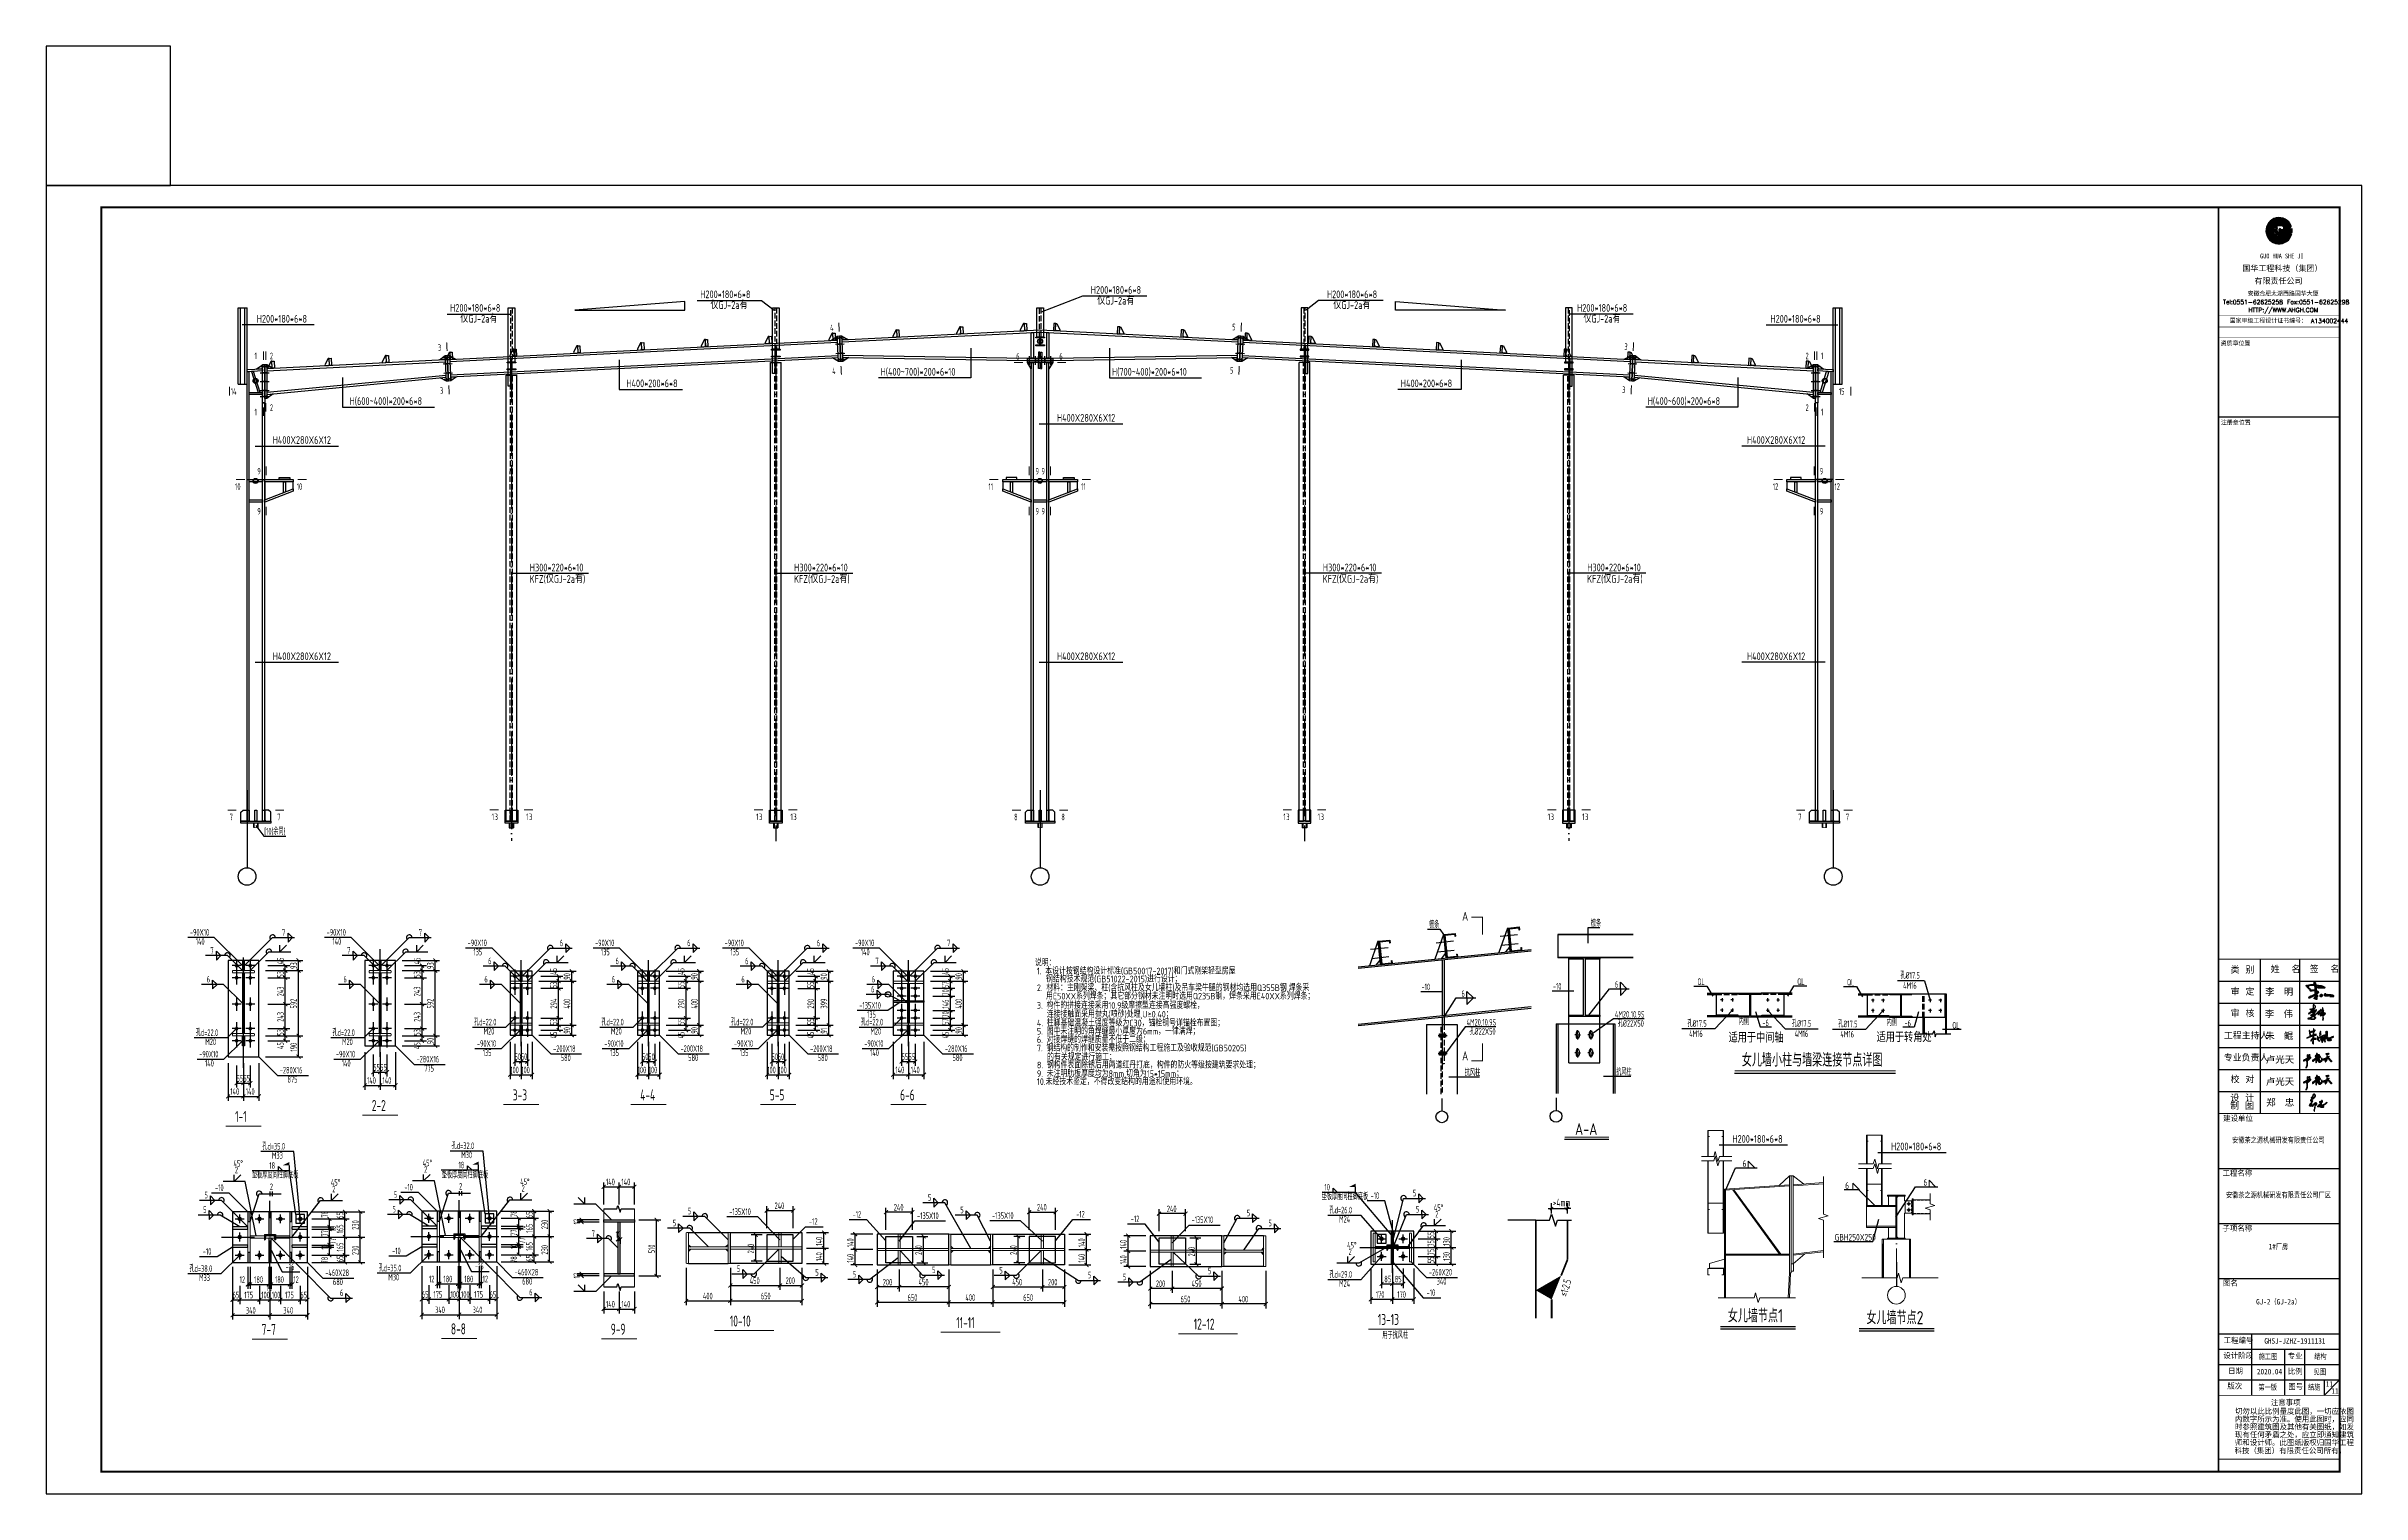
# Model space of a CAD drawing. Extents: x 8844666 to 9156203, y 1662182 to 2655606.
# Drawn here: x 8903903 to 9009003, y 1662182 to 1727894 of the extents above; entities that cross this region are included whole.
import ezdxf
from ezdxf.enums import TextEntityAlignment as Align

# ---------------------------------------------------------------- set-up
doc = ezdxf.new("R2010")
doc.units = 0
doc.header["$LTSCALE"] = 1000
doc.header["$MEASUREMENT"] = 0
for name, pattern in [('2', [5, 1.5, -1, 1.5, -1]), ('30', [0]), ('4', [5, 1.5, -1, 1.5, -1]), ('6', [8.75, 5, -1.25, 1.25, -1.25]), ('CABLIN', [0.35, 0.25, -0.1]), ('CONTINOUS', [0]), ('DASH', [0.35, 0.25, -0.1]), ('DOTE', [2.42, 2, -0.2, 0.02, -0.2])]:
    doc.linetypes.add(name, pattern=pattern)
doc.layers.get('0').update_dxf_attribs({"linetype": 'CONTINUOUS'})
for name, color, linetype in [('10', 7, 'CONTINUOUS'), ('114', 2, 'CONTINUOUS'), ('116', 1, 'CONTINUOUS'), ('12', 142, 'CONTINUOUS'), ('130', 7, 'CONTINUOUS'), ('14', 142, 'CONTINUOUS'), ('20', 2, 'CONTINUOUS'), ('AXIS', 3, 'CONTINUOUS'), ('BOARD1', 2, 'CONTINOUS'), ('BOLT', 3, 'CONTINUOUS'), ('DIM', 3, 'CONTINUOUS'), ('DIM_SYMB', 3, 'CONTINUOUS'), ('DOTE', 8, 'DOTE'), ('killer_tk0.0000', 1, 'CONTINUOUS'), ('killer_tk3.0000', 1, 'CONTINUOUS'), ('PP-PM-TK', 7, 'CONTINUOUS'), ('PUB_DIM', 3, 'CONTINUOUS'), ('PUB_TEXT', 7, 'CONTINUOUS'), ('PUB_TITLE', 4, 'CONTINUOUS'), ('TEXT', 7, 'CONTINUOUS'), ('THIN', 7, 'CONTINUOUS'), ('WELD', 7, 'CONTINUOUS'), ('一般文字', 6, 'CONTINUOUS'), ('墙线__粗线', 7, 'CONTINUOUS'), ('字符串标注', 6, 'CONTINUOUS'), ('尺寸标注', 86, 'CONTINUOUS'), ('层10', 7, 'CONTINUOUS'), ('层116', 1, 'CONTINUOUS'), ('层20', 2, 'CONTINUOUS'), ('柱子', 142, 'CONTINUOUS'), ('标注文字', 3, 'CONTINUOUS'), ('水平支撑', 4, 'CONTINUOUS'), ('焊缝标注', 6, 'CONTINUOUS'), ('签名', 255, 'CONTINUOUS'), ('编号标注', 253, 'CONTINUOUS'), ('螺栓孔标注', 6, 'CONTINUOUS'), ('钢板标注', 6, 'CONTINUOUS'), ('钢结构', 3, 'CONTINUOUS')]:
    doc.layers.add(name, color=color, linetype=linetype)
doc.styles.add('-黑体', font='')
doc.styles.add('_HZTXT', font='atssdeng.shx', dxfattribs={"width": 0.8, "bigfont": 'atssdchn.shx'})
doc.styles.add('hztxt', font='atssdeng.shx', dxfattribs={"width": 0.7, "height": 10, "bigfont": 'atssdchn.shx'})
doc.styles.get("Standard").update_dxf_attribs({"font": 'atssdeng.shx', "bigfont": 'atssdchn.shx'})
doc.styles.add('STYLE1', font='simhei.ttf', dxfattribs={"width": 0.8})
doc.styles.add('TQ', font='txt.shx', dxfattribs={"width": 0.8, "bigfont": 'hztxt.shx'})
doc.styles.add('TSSD_Label', font='Tssdeng.shx', dxfattribs={"width": 0.7, "bigfont": 'hztxt.shx'})
doc.styles.add('TSSD_REIN', font='atssdeng.shx', dxfattribs={"width": 0.7, "bigfont": 'atssdchn.shx'})
doc.styles.add('仿宋', font='', dxfattribs={"width": 0.8})
doc.styles.get('-黑体').set_extended_font_data('SimSun')
doc.styles.get('仿宋').set_extended_font_data('SimSun')
doc.dimstyles.new('TSSD_LEADER_STYLE_200.0', dxfattribs={"dimtxt": 0.18, "dimasz": 200, "dimexe": 0.18, "dimexo": 0.0625, "dimgap": 0.09, "dimtad": 0, "dimtih": 1, "dimtoh": 1, "dimdec": 4, "dimzin": 0, "dimdsep": 46, "dimtxsty": 'Standard', "dimcen": 0.09, "dimadec": 0, "dimazin": 0, "dimtfac": 1, "dimtdec": 4, "dimtofl": 0, "dimtmove": 0, "dimatfit": 3, "dimfxl": 1, "dimtolj": 1, "dimtzin": 0, "dimarcsym": 0})

msp = doc.modelspace()

# ---------------------------------------------------------------- texts
at = {"layer": '10', "style": 'TSSD_REIN'}
for s, height, width, p in [('13', 300, 0.7, (8924113.9, 1692761.2)), ('13', 300, 0.7, (8925673.2, 1692761.2)), ('13', 300, 0.7, (8936113.9, 1692761.2)), ('13', 300, 0.7, (8937673.2, 1692761.2)), ('13', 300, 0.7, (8960049, 1692761.2)), ('13', 300, 0.7, (8961608.3, 1692761.2)), ('13', 300, 0.7, (8972049, 1692761.2)), ('13', 300, 0.7, (8973608.3, 1692761.2)), ('1-1', 500, 0.65, (8912472.8, 1679056.9)), ('2-2', 500, 0.65, (8918678.3, 1679556.9)), ('3-3', 500, 0.65, (8925078.4, 1680036.6)), ('4-4', 500, 0.65, (8930862.3, 1680036.6)), ('5-5', 500, 0.65, (8936743.4, 1680034.1)), ('6-6', 500, 0.65, (8942660.4, 1680036.6)), ('10-10', 500, 0.65, (8934930.7, 1669770.6)), ('11-11', 500, 0.65, (8945207.7, 1669701.6)), ('12-12', 500, 0.65, (8955987.3, 1669631)), ('13-13', 500, 0.65, (8964344.6, 1669842)), ('7-7', 500, 0.65, (8913677.2, 1669389.9)), ('8-8', 500, 0.65, (8922268.4, 1669414.9)), ('9-9', 500, 0.65, (8929524.7, 1669401.6))]:
    msp.add_text(s, height=height, dxfattribs=dict(at, width=width)).set_placement(p)
at = {"layer": '130', "style": 'TSSD_REIN', "width": 0.8}
for s, p in [('说明：', (8948775.8, 1686135.2, 133.3)), ('1. 本设计按钢结构设计标准(GB50017-2017)和门式刚架轻型房屋', (8948865.9, 1685762.2, 133.3)), ('2. 材料：主刚架梁、柱(含抗风柱及女儿墙柱)及吊车梁牛腿的钢材均选用Q355B钢,焊条采', (8948868.3, 1685001.2, 133.3)), ('钢结构技术规范(GB51022-2015)进行设计；', (8949282.6, 1685399.9, 133.3)), ('用E50XX系列焊条；其它部分钢材未注明时选用Q235B钢，焊条采用E40XX系列焊条；', (8949282.6, 1684620.5, 133.3)), ('3. 构件的拼接连接采用10.9级摩擦型连接高强度螺栓，', (8948868.3, 1684201.1, 133.3)), ('4. 柱脚基础混凝土强度等级为C30，锚栓钢号详锚栓布置图；', (8948868.3, 1683401.3, 133.3)), ('连接接触面采用抛丸(喷砂)处理,U≥0.40；', (8949316.9, 1683799.8, 133.3)), ('5. 图中未注明的角焊缝最小厚度为6mm，一律满焊；', (8948868.3, 1683027.9, 133.3)), ('6. 对接焊缝的焊缝质量不低于二级；', (8948868.3, 1682650, 133.3)), ('7. 钢结构的制作和安装需按照钢结构工程施工及验收规范(GB50205)', (8948868.3, 1682262.2, 133.3)), ('8. 钢构件表面除锈后用两道红丹打底，构件的防火等级按建筑要求处理；', (8948868.3, 1681494.5, 133.3)), ('的有关规定进行施工；', (8949330, 1681857.1, 133.3)), ('10.未经技术鉴定，不得改变结构的用途和使用环境。', (8948868.3, 1680740.2, 133.3)), ('9. 未注明肋板厚度均为8mm,切角为15*15mm；', (8948868.3, 1681102.6, 133.3))]:
    msp.add_text(s, height=300, dxfattribs=at).set_placement(p)
at = {"layer": 'PUB_TEXT', "style": 'TSSD_REIN', "width": 0.8}
for s, p in [('适用于中间轴', (8980263.2, 1682669.4, 4.6)), ('适用于转角处', (8986980.8, 1682688.3, -146662.1))]:
    msp.add_text(s, height=400, dxfattribs=at).set_placement(p)
at = {"layer": 'PUB_TITLE', "color": 6, "style": '仿宋', "width": 0.8}
msp.add_text('GJ-2（GJ-2a）', height=250, dxfattribs=at).set_placement((9005223.6, 1670773.2), align=Align.CENTER)
msp.add_text('11', height=250, dxfattribs=at).set_placement((9007378.5, 1667037.8))
at = {"layer": 'TEXT', "style": 'TSSD_Label', "width": 0.7}
for s, p in [('6', (8980900.2, 1677021.9)), ('6', (8989109.5, 1676167.7)), ('6', (8985555, 1676025.3)), ('GBH250X250', (8985086, 1673675.3))]:
    msp.add_text(s, height=300, dxfattribs=at).set_placement(p)
at = {"layer": '一般文字', "color": 6, "linetype": 'Continuous', "lineweight": -3, "style": 'hztxt', "width": 0.8}
for p in [(8968444.4, 1688078, -200), (8968444.4, 1681738.8, -200)]:
    msp.add_text('A', height=400, dxfattribs=at).set_placement(p, align=Align.BOTTOM_RIGHT)
at = {"layer": '一般文字', "color": 7, "style": 'TSSD_REIN', "width": 0.8}
for s, p in [('女儿墙小柱与墙梁连接节点详图', (8980866.6, 1681574.1)), ('女儿墙节点1', (8980229.7, 1669961, 230993.1)), ('女儿墙节点2', (8986521.7, 1669872.4, 230993.1))]:
    msp.add_text(s, height=600, dxfattribs=at).set_placement(p)
at = {"layer": '一般文字', "color": 2, "style": '_HZTXT', "width": 0.8}
msp.add_text('A-A', height=533.33, dxfattribs=at).set_placement((8973296.3, 1678469.5, -200))
at = {"layer": '字符串标注', "style": 'TSSD_REIN', "width": 0.6}
msp.add_text('[10(余同)', height=300, dxfattribs=at).set_placement((8913799.4, 1692104.6))
at = {"layer": '尺寸标注', "style": 'TSSD_REIN', "width": 0.6}
for s, p in [('45', (8914680.8, 1686217)), ('53', (8914680.8, 1685610.7)), ('93', (8915280.8, 1686006.1)), ('45', (8920886.3, 1686217)), ('53', (8920886.3, 1685610.7)), ('93', (8921486.3, 1686006.1)), ('45', (8927086.4, 1685737.3)), ('45', (8932870.2, 1685737.3)), ('45', (8938751.4, 1685734.8)), ('45', (8944868.4, 1685737.3)), ('243', (8914680.8, 1684760.7)), ('243', (8920886.3, 1684760.7)), ('53', (8927086.4, 1685131.1)), ('90', (8927686.4, 1685518.6)), ('55', (8932870.2, 1685131.1)), ('90', (8933470.2, 1685518.6)), ('55', (8938751.4, 1685128.6)), ('90', (8939351.4, 1685516.1)), ('57', (8944868.4, 1685131.1)), ('70', (8944868.4, 1684793.6)), ('90', (8945468.4, 1685518.6)), ('243', (8914680.8, 1683606.1)), ('592', (8915280.8, 1684206.1)), ('243', (8920886.3, 1683606.1)), ('592', (8921486.3, 1684206.1)), ('294', (8927086.4, 1684206.1)), ('400', (8927686.4, 1684206.1)), ('290', (8932870.2, 1684206.1)), ('400', (8933470.2, 1684206.1)), ('290', (8938751.4, 1684206.1)), ('399', (8939351.4, 1684206.1)), ('146', (8944868.4, 1684206.1)), ('70', (8944868.4, 1683793.6)), ('400', (8945468.4, 1684206.1)), ('53', (8914680.8, 1682976.4)), ('53', (8920886.3, 1682976.4)), ('90', (8921486.3, 1682588.9)), ('53', (8927086.4, 1683456.1)), ('45', (8927086.4, 1682849.8)), ('90', (8927686.4, 1683068.6)), ('45', (8932870.2, 1682849.8)), ('55', (8932870.2, 1683456.1)), ('90', (8933470.2, 1683068.6)), ('45', (8938751.4, 1682852.3)), ('55', (8938751.4, 1683458.6)), ('91', (8939351.4, 1683068.6)), ('45', (8944868.4, 1682849.8)), ('57', (8944868.4, 1683456.1)), ('90', (8945468.4, 1683068.6)), ('45', (8914680.8, 1682370.1)), ('190', (8915280.8, 1682251.4)), ('45', (8920886.3, 1682370.1)), ('78', (8916685.2, 1674719.9)), ('10', (8917060.2, 1674088.7)), ('65', (8917385.2, 1674663.7)), ('165', (8917385.2, 1674001.2)), ('230', (8918085.2, 1674163.7)), ('78', (8925276.4, 1674744.9)), ('10', (8925651.4, 1674113.7)), ('65', (8925976.4, 1674688.7)), ('165', (8925976.4, 1674026.2)), ('230', (8926676.4, 1674188.7)), ('12', (8928132.7, 1674408.6)), ('77', (8916685.2, 1673857.4)), ('10', (8916685.2, 1673263.7)), ('77', (8917060.2, 1673494.9)), ('165', (8917385.2, 1673176.2)), ('230', (8918085.2, 1673013.7)), ('77', (8925276.4, 1673882.4)), ('10', (8925276.4, 1673288.7)), ('77', (8925651.4, 1673519.9)), ('165', (8925976.4, 1673201.2)), ('230', (8926676.4, 1673038.7)), ('510', (8931532.7, 1673096.1)), ('240', (8936033.7, 1673090.1)), ('140', (8939133.7, 1673440.1)), ('140', (8940547.8, 1673371.1)), ('240', (8943647.8, 1673021.1)), ('240', (8947947.8, 1673021.1)), ('140', (8951047.8, 1673371.1)), ('140', (8952940.3, 1673300.5)), ('240', (8956040.3, 1672950.5)), ('55', (8966907, 1673766.6)), ('75', (8966907, 1673399)), ('75', (8966907, 1672999)), ('130', (8967607, 1673436.5)), ('78', (8916685.2, 1672632.4)), ('65', (8917385.2, 1672688.7)), ('78', (8925276.4, 1672657.4)), ('65', (8925976.4, 1672713.7)), ('12', (8928132.7, 1671958.6)), ('140', (8939133.7, 1672740.1)), ('140', (8940547.8, 1672671.1)), ('140', (8951047.8, 1672671.1)), ('140', (8952940.3, 1672600.5)), ('55', (8966907, 1672641)), ('130', (8967607, 1672759.6))]:
    msp.add_text(s, height=300, rotation=90, dxfattribs=at).set_placement(p)
for s, p in [('55', (8918743.8, 1681391.4)), ('55', (8919053.8, 1681391.4)), ('50', (8925156.4, 1681871.1)), ('50', (8925441.4, 1681871.1)), ('50', (8930940.3, 1681871.1)), ('50', (8931225.3, 1681871.1)), ('50', (8936821.4, 1681868.6)), ('50', (8937106.4, 1681868.6)), ('55', (8942725.9, 1681871.1)), ('55', (8943035.9, 1681871.1)), ('140', (8912255.8, 1680291.4)), ('55', (8912538.3, 1680891.4)), ('55', (8912848.3, 1680891.4)), ('140', (8912955.8, 1680291.4)), ('140', (8918461.3, 1680791.4)), ('140', (8919161.3, 1680791.4)), ('100', (8924961.4, 1681271.1)), ('100', (8925461.4, 1681271.1)), ('100', (8930745.2, 1681271.1)), ('100', (8931245.2, 1681271.1)), ('100', (8936626.4, 1681268.6)), ('100', (8937126.4, 1681268.6)), ('140', (8942443.4, 1681271.1)), ('140', (8943143.4, 1681271.1)), ('140', (8929307.7, 1676186.1)), ('140', (8930007.7, 1676186.1)), ('240', (8936958.7, 1675105.1)), ('240', (8942372.8, 1675036.1)), ('240', (8948872.8, 1675036.1)), ('240', (8954765.3, 1674965.5)), ('10', (8929745.2, 1673798.6)), ('65', (8912360.2, 1671053.7)), ('12', (8912679, 1671753.7)), ('175', (8912885.2, 1671053.7)), ('180', (8913335.2, 1671753.7)), ('100', (8913660.2, 1671053.7)), ('16', (8913897.7, 1671378.7)), ('100', (8914135.2, 1671053.7)), ('180', (8914285.2, 1671753.7)), ('175', (8914735.2, 1671053.7)), ('12', (8915116.5, 1671753.7)), ('65', (8915435.2, 1671053.7)), ('65', (8920951.4, 1671078.7)), ('12', (8921270.2, 1671778.7)), ('175', (8921476.4, 1671078.7)), ('180', (8921926.4, 1671778.7)), ('100', (8922251.4, 1671078.7)), ('16', (8922488.9, 1671403.7)), ('100', (8922726.4, 1671078.7)), ('180', (8922876.4, 1671778.7)), ('175', (8923326.4, 1671078.7)), ('12', (8923707.7, 1671778.7)), ('65', (8924026.4, 1671078.7)), ('400', (8933708.7, 1671005.1)), ('450', (8935833.7, 1671705.1)), ('650', (8936333.7, 1671005.1)), ('200', (8937458.7, 1671705.1)), ('200', (8941872.8, 1671636.1)), ('650', (8942997.8, 1670936.1)), ('450', (8943497.8, 1671636.1)), ('400', (8945622.8, 1670936.1)), ('450', (8947747.8, 1671636.1)), ('650', (8948247.8, 1670936.1)), ('200', (8949372.8, 1671636.1)), ('200', (8954265.3, 1671565.5)), ('650', (8955390.3, 1670865.5)), ('450', (8955890.3, 1671565.5)), ('400', (8958015.3, 1670865.5)), ('170', (8964252.3, 1671076.5)), ('85', (8964636.7, 1671776.5)), ('85', (8965114.5, 1671773)), ('170', (8965227.3, 1671076.5)), ('340', (8912960.2, 1670353.7)), ('340', (8914660.2, 1670353.7)), ('340', (8921551.4, 1670378.7)), ('340', (8923251.4, 1670378.7)), ('140', (8929307.7, 1670636.1)), ('140', (8930007.7, 1670636.1))]:
    msp.add_text(s, height=300, dxfattribs=at).set_placement(p)
at = {"layer": '层10', "style": 'TSSD_REIN', "width": 0.6}
for s, rotation, p in [('4', 2.863606, (8939486.5, 1714959.4)), ('5', 357.138242, (8957727.7, 1715000.1)), ('3', 2.863583, (8921686.2, 1714069.4)), ('3', 357.138242, (8975527.9, 1714110.1)), ('4', 2.861758, (8939584.3, 1713001.8)), ('5', 357.138242, (8957629.7, 1713040.6)), ('3', 2.861735, (8921784.1, 1712111.8)), ('3', 357.138242, (8975430.1, 1712152.6))]:
    msp.add_text(s, height=300, rotation=rotation, dxfattribs=at).set_placement(p)
for s, p in [('1', (8913356.6, 1713686.5)), ('2', (8914056.6, 1713686.5)), ('6', (8947926.6, 1713667.8)), ('6', (8949886.6, 1713667.8)), ('2', (8983756.5, 1713686.5)), ('1', (8984456.5, 1713686.5)), ('14', (8912271.6, 1712075.3)), ('14', (8912271.6, 1712075.3)), ('15', (8985271.6, 1712075.3)), ('15', (8985271.6, 1712075.3)), ('1', (8913356.6, 1711139.3)), ('2', (8914056.6, 1711339.3)), ('2', (8983756.5, 1711339.3)), ('1', (8984456.5, 1711139.3)), ('10', (8912471.6, 1707755.3)), ('9', (8913481.1, 1708455.3)), ('10', (8915271.6, 1707755.3)), ('11', (8946671.6, 1707755.3)), ('9', (8948806.6, 1708455.3)), ('9', (8949075.7, 1708455.3)), ('11', (8950871.6, 1707755.3)), ('12', (8982271.6, 1707755.3)), ('9', (8984406.6, 1708455.3)), ('12', (8985071.6, 1707755.3)), ('9', (8913481.1, 1706635.3)), ('9', (8948806.6, 1706635.3)), ('9', (8949075.7, 1706635.3)), ('9', (8984406.6, 1706635.3)), ('7', (8912226.6, 1692755.3)), ('7', (8914386.6, 1692755.3)), ('8', (8947836.6, 1692755.3)), ('8', (8949976.6, 1692755.3)), ('7', (8983426.6, 1692755.3)), ('7', (8985586.6, 1692755.3))]:
    msp.add_text(s, height=300, dxfattribs=at).set_placement(p)
at = {"layer": '标注文字', "linetype": 'ByBlock', "style": 'TSSD_REIN', "width": 0.8}
for s, p in [('H200*180*6*8', (8933584.6, 1716459.1, 502)), ('仅GJ-2a有', (8934048.7, 1715973.1, 102)), ('H200*180*6*8', (8951315.2, 1716656.3, 502)), ('仅GJ-2a有', (8951605, 1716170.3, 102)), ('H200*180*6*8', (8962032.1, 1716459.1, 502)), ('仅GJ-2a有', (8962321.9, 1715973.1, 102)), ('H200*180*6*8', (8913453.8, 1715348.2, 502)), ('H200*180*6*8', (8922232.3, 1715839.3, 502)), ('仅GJ-2a有', (8922696.4, 1715353.3, 102)), ('H200*180*6*8', (8973384.4, 1715839.3, 502)), ('仅GJ-2a有', (8973674.2, 1715353.3, 102)), ('H200*180*6*8', (8982162.9, 1715348.2, 502)), ('H(400~700)*200*6*10', (8941771.4, 1712941.5, 702)), ('H(700~400)*200*6*10', (8952272.9, 1712941.5, 702)), ('H400*200*6*8', (8930229.2, 1712417.2, 702)), ('H400*200*6*8', (8965387.5, 1712417.2, 702)), ('H(600~400)*200*6*8', (8917668.4, 1711611.6, 702)), ('H400X280X6X12', (8949776.2, 1710849.8, 702)), ('H(400~600)*200*6*8', (8976591.4, 1711611.6, 702)), ('H400X280X6X12', (8914176.2, 1709844.5, 702)), ('H400X280X6X12', (8981096, 1709844.5, 702)), ('KFZ(仅GJ-2a有)', (8925842, 1703534.7, 102)), ('H300*220*6*10', (8925849.4, 1704054.8, 102)), ('KFZ(仅GJ-2a有)', (8937841.9, 1703534.7, 102)), ('H300*220*6*10', (8937849.4, 1704054.8, 102)), ('KFZ(仅GJ-2a有)', (8961840.5, 1703537.5, 102)), ('H300*220*6*10', (8961848, 1704057.5, 102)), ('KFZ(仅GJ-2a有)', (8973840.5, 1703538.5, 102)), ('H300*220*6*10', (8973848, 1704058.6, 102)), ('H400X280X6X12', (8914176.2, 1700026.6, 702)), ('H400X280X6X12', (8949776.2, 1700026.6, 702)), ('H400X280X6X12', (8981096, 1700026.6, 702)), ('H200*180*6*8', (8980436.5, 1678112.6, 702)), ('H200*180*6*8', (8987637.3, 1677772.7, 702))]:
    msp.add_text(s, height=350, dxfattribs=at).set_placement(p)
at = {"layer": '焊缝标注', "style": 'TSSD_REIN', "width": 0.6}
for s, p in [('7', (8911352.8, 1686700.4)), ('7', (8914604.1, 1687518)), ('7', (8917558.3, 1686700.4)), ('7', (8920809.6, 1687518)), ('6', (8927209.7, 1687038.3)), ('6', (8932993.6, 1687038.3)), ('6', (8938874.7, 1687035.8)), ('7', (8944791.7, 1687038.3)), ('6', (8923958.4, 1686220.7)), ('6', (8929742.2, 1686220.7)), ('6', (8935623.4, 1686218.2)), ('7', (8941540.4, 1686220.7)), ('6', (8911183.3, 1685390.6)), ('6', (8917388.8, 1685390.6)), ('6', (8923788.8, 1685390.6)), ('6', (8929572.7, 1685390.6)), ('6', (8935453.9, 1685390.6)), ('6', (8941342.2, 1684937.6)), ('6', (8941370.9, 1685390.6)), ('45°', (8912399, 1677025.4)), ('2', (8912461.5, 1676725.4)), ('18', (8914023.4, 1676929)), ('45°', (8916822.3, 1676166.7)), ('45°', (8920990.2, 1677050.4)), ('2', (8921052.7, 1676750.4)), ('18', (8922614.6, 1676954)), ('45°', (8925413.5, 1676191.7)), ('5', (8911084.6, 1675589.7)), ('2', (8914049.4, 1675967.1)), ('2', (8916884.8, 1675866.7)), ('5', (8919675.8, 1675614.7)), ('2', (8922640.6, 1675992.1)), ('2', (8925476, 1675891.7)), ('5', (8943921.8, 1675483)), ('10', (8961923.4, 1675950.2)), ('5', (8965936.5, 1675681.2)), ('45°', (8966886.7, 1675022)), ('5', (8911025.4, 1674924.3)), ('5', (8919616.7, 1674949.3)), ('5', (8932336.2, 1674324.6)), ('5', (8933024.3, 1674862)), ('5', (8945391.3, 1674915.9)), ('5', (8958391.1, 1674778.1)), ('5', (8959376.5, 1674317.7)), ('5', (8966073.5, 1674947.6)), ('2', (8966949.2, 1674722)), ('7', (8928659, 1673855.8)), ('45°', (8962951.3, 1673314.3)), ('2', (8963013.8, 1673014.3)), ('5', (8935250.1, 1672246)), ('5', (8938809.8, 1672080.1)), ('5', (8940510.3, 1671997.8)), ('5', (8944100.6, 1672194.9)), ('5', (8947164.2, 1672176.9)), ('5', (8951180.2, 1671955.1)), ('5', (8952768.3, 1671874.1)), ('5', (8956631.6, 1672147.8)), ('6', (8917233.4, 1671155.2)), ('6', (8925824.6, 1671180.2))]:
    msp.add_text(s, height=300, dxfattribs=at).set_placement(p)
at = {"layer": '螺栓孔标注', "color": 0, "style": '_HZTXT', "width": 0.6}
for s, p in [('檩条', (8966666.4, 1687863.6, -200)), ('檩条', (8974013.5, 1687926, -200)), ('孔%%C17.5', (8988068, 1685566.3, -146662.1)), ('-10', (8966326.3, 1685041.9, -200)), ('-10', (8972289.7, 1685067.5, -200)), ('QL', (8978846.8, 1685277.9, 4.6)), ('QL', (8983382.4, 1685277.9, 4.6)), ('QL', (8985642.8, 1685254.7, -146662.1)), ('4M16', (8988187.2, 1685101.5, -146662.1)), ('4M20,10.9S', (8968374.5, 1683436.9, -200)), ('4M20,10.9S', (8968374.5, 1683436.9, -200)), ('4M20,10.9S', (8975106.2, 1683796, -200)), ('4M20,10.9S', (8975106.2, 1683796, -200)), ('孔%%C22X50', (8975237.5, 1683382.3, -200)), ('孔%%C17.5', (8978394.4, 1683381.9, 4.6)), ('内侧', (8980724.8, 1683460.9, 4.6)), ('-6', (8981796.9, 1683408.4, 4.6)), ('孔%%C17.5', (8983138.4, 1683381.9, 4.6)), ('内侧', (8987436.3, 1683422.4, -146662.1)), ('孔%%C22X50', (8968505.8, 1683023.1, -200)), ('4M16', (8978475.8, 1682917, 4.6)), ('4M16', (8983267.3, 1682917, 4.6)), ('孔%%C17.5', (8985239.9, 1683358.6, -146662.1)), ('4M16', (8985341, 1682893.8, -146662.1)), ('-6', (8988250.3, 1683396.3, 4.6)), ('QL', (8990420.6, 1683295.8, -146662.1)), ('抗风柱', (8968291.4, 1681147.8, -200)), ('抗风柱', (8975158.1, 1681173.4, -200))]:
    msp.add_text(s, height=300, dxfattribs=at).set_placement(p)
for p in [(8968290, 1684738.5, -200), (8975252.4, 1685156.2, -200)]:
    msp.add_text('6', height=300, dxfattribs=at).set_placement(p, align=Align.RIGHT)
at = {"layer": '螺栓孔标注', "style": 'TSSD_REIN', "width": 0.6}
for s, height, p in [('孔d=22.0', 300, (8923313.8, 1683442.6)), ('孔d=22.0', 300, (8929097.6, 1683442.6)), ('孔d=22.0', 300, (8934978.8, 1683445.1)), ('孔d=22.0', 300, (8940870.8, 1683442.6)), ('孔d=22.0', 300, (8910683.2, 1682962.9)), ('M20', 300, (8911120.7, 1682547.9)), ('孔d=22.0', 300, (8916888.7, 1682962.9)), ('M20', 300, (8917326.2, 1682547.9)), ('M20', 300, (8923751.3, 1683027.6)), ('M20', 300, (8929535.1, 1683027.6)), ('M20', 300, (8935416.3, 1683030.1)), ('M20', 300, (8941308.3, 1683027.6)), ('孔d=35.0', 300, (8913707.4, 1677804.7)), ('M33', 300, (8914144.9, 1677389.7)), ('孔d=32.0', 300, (8922298.6, 1677829.7)), ('M30', 300, (8922736.1, 1677414.7)), ('>4mm', 350, (8972285.4, 1675225.1)), ('孔d=26.0', 300, (8962147.6, 1674908.4)), ('M24', 300, (8962585.1, 1674493.4)), ('孔d=38.0', 300, (8910397.5, 1672251.8)), ('孔d=35.0', 300, (8918988.7, 1672276.8)), ('M30', 300, (8919426.2, 1671861.8)), ('孔d=29.0', 300, (8962144.3, 1671987.9)), ('M33', 300, (8910835, 1671836.8)), ('M24', 300, (8962581.8, 1671572.9))]:
    msp.add_text(s, height=height, dxfattribs=at).set_placement(p)
at = {"layer": '螺栓孔标注', "color": 5, "style": 'TSSD_REIN', "width": 0.6}
for p in [(8913238.6, 1676500.7), (8921852.8, 1676501.8), (8961795.6, 1675521.2)]:
    msp.add_text('垫板厚度同柱脚底板', height=300, dxfattribs=at).set_placement(p)
at = {"layer": '螺栓孔标注', "style": 'TSSD_REIN', "width": 0.6}
msp.add_text('≤1:2.5', height=350, rotation=75, dxfattribs=at).set_placement((8972928.9, 1671111, 1860))
at = {"layer": '钢板标注', "style": 'TSSD_REIN', "width": 0.6}
for s, p in [('-90X10', (8910422, 1687520.1)), ('140', (8910684.5, 1687105.1)), ('-90X10', (8916627.5, 1687520.1)), ('140', (8916890, 1687105.1)), ('-90X10', (8923027.6, 1687040.4)), ('135', (8923290.1, 1686625.4)), ('-90X10', (8928811.5, 1687040.4)), ('135', (8929074, 1686625.4)), ('-90X10', (8934692.7, 1687037.9)), ('135', (8934955.2, 1686622.9)), ('-90X10', (8940609.6, 1687040.4)), ('140', (8940872.1, 1686625.4)), ('-135X10', (8940807, 1684203.8)), ('135', (8941157, 1683788.8)), ('-90X10', (8923448.6, 1682469.2)), ('-90X10', (8929232.5, 1682469.2)), ('-90X10', (8935113.7, 1682471.7)), ('-90X10', (8941030.7, 1682469.2)), ('-90X10', (8910843.1, 1681989.5)), ('140', (8911105.6, 1681574.5)), ('-90X10', (8917048.6, 1681989.5)), ('140', (8917311.1, 1681574.5)), ('-280X16', (8920707.4, 1681760.5)), ('775', (8921057.4, 1681345.5)), ('135', (8923711.1, 1682054.2)), ('-200X18', (8926907.5, 1682240.2)), ('580', (8927257.5, 1681825.2)), ('135', (8929495, 1682054.2)), ('-200X18', (8932691.4, 1682240.2)), ('580', (8933041.4, 1681825.2)), ('135', (8935376.2, 1682056.7)), ('-200X18', (8938572.6, 1682237.7)), ('580', (8938922.6, 1681822.7)), ('140', (8941293.2, 1682054.2)), ('-280X16', (8944689.6, 1682240.2)), ('580', (8945039.6, 1681825.2)), ('-280X16', (8914501.9, 1681260.5)), ('875', (8914851.9, 1680845.5)), ('-10', (8911562.7, 1675923.2)), ('-10', (8920153.9, 1675948.2)), ('-10', (8964013.5, 1675566)), ('-135X10', (8934904.7, 1674836.8)), ('-12', (8938524.6, 1674390.6)), ('-12', (8940501.2, 1674708.8)), ('-135X10', (8943429.1, 1674652.8)), ('-135X10', (8946829.8, 1674661.2)), ('-12', (8950650.9, 1674722.5)), ('-12', (8953131.2, 1674510.3)), ('-135X10', (8955887.9, 1674470)), ('-10', (8911007.4, 1673030.4)), ('-10', (8919598.6, 1673055.4)), ('-16', (8914768, 1672337.3)), ('-460X28', (8916565.4, 1672064.6)), ('-16', (8923359.2, 1672362.3)), ('-460X28', (8925156.6, 1672089.6)), ('-260X20', (8966662.2, 1672087.4)), ('680', (8916915.4, 1671649.6)), ('680', (8925506.6, 1671674.6)), ('-10', (8966558.2, 1671162.4)), ('340', (8967012.2, 1671672.4)), ('用于抗风柱', (8964548.1, 1669223.8))]:
    msp.add_text(s, height=300, dxfattribs=at).set_placement(p)

# ---------------------------------------------------------------- blocks, each defined once
blk = doc.blocks.new('_DIMX')
blk.add_line((-150, 0), (150, 0))
at = {"const_width": 50}
blk.add_lwpolyline([(-70, -70), (70, 70)], dxfattribs=at)
blk = doc.blocks.new('A$C751245C4')
at = {"layer": '钢结构', "lineweight": 15}
for p, q in [((190, 176), (20, 126)), ((20, 76), (20, 126)), ((20, 76), (190, 76)), ((20, 70), (20, 76)), ((20, 70), (190, 70)), ((190, 76), (190, 176)), ((190, 70), (190, 76))]:
    blk.add_line(p, q, dxfattribs=at)
blk.add_lwpolyline([(20, 0), (3, 0, -0.414214), (0, 3), (0, 67, -0.414214), (3, 70), (177, 70, -0.414214), (180, 67), (180, 3, -0.414214), (177, 0), (160, 0)], format="xyb", dxfattribs=at)
blk = doc.blocks.new('_WELD004')
at = {"color": 0, "linetype": 'ByBlock', "lineweight": 15}
for p, q in [((0, 1), (1, 0)), ((0, 0), (0, 1))]:
    blk.add_line(p, q, dxfattribs=at)
blk = doc.blocks.new('*U34')
at = {"layer": 'PP-PM-TK', "color": 1}
for points in [[(-734, 26), (-725, -117), (-725, 92)], [(-725, 92), (-715, -155), (-715, 168)], [(-725, -117), (-725, 92), (-715, -155)], [(-715, 168), (-689, -255), (-689, 245)], [(-715, -155), (-715, 168), (-689, -255)], [(-689, 245), (-669, -296), (-669, 303)], [(-689, -255), (-689, 245), (-669, -296)], [(-669, 303), (-627, -384), (-627, 377)], [(-669, -296), (-669, 303), (-627, -384)], [(-627, 377), (-598, -422), (-598, 427)], [(-627, -384), (-627, 377), (-598, -422)], [(-598, 427), (-540, -498), (-540, 493)], [(-598, -422), (-598, 427), (-540, -498)], [(-540, 493), (-504, -531), (-504, 535)], [(-540, -498), (-540, 493), (-504, -531)], [(-504, 535), (-434, -593), (-434, 589)], [(-504, -531), (-504, 535), (-434, -593)], [(-434, 589), (-390, -619), (-390, 622)], [(-434, -593), (-434, 589), (-390, -619)], [(-390, 622), (-310, -666), (-310, 662)], [(-390, -619), (-390, 622), (-310, -666)], [(-310, 662), (-302, -669), (-302, 667)], [(-310, -666), (-310, 662), (-302, -669)], [(-302, 667), (-300, 1), (-300, 667)], [(-300, 667), (-299, 9), (-299, 668)], [(-299, 668), (-289, 51), (-289, 673)], [(-289, 673), (-287, 62), (-287, 674)], [(-287, 674), (-274, 89), (-274, 680)], [(-274, 680), (-262, 115), (-262, 686)], [(-262, 686), (-255, 126), (-255, 688)], [(-262, 686), (-262, 115), (-262, 686)], [(-255, 688), (-231, 157), (-231, 695)], [(-231, 695), (-227, 163), (-227, 696)], [(-227, 696), (-222, 168), (-222, 697)], [(-222, 697), (-221, 168), (-221, 697)], [(-222, 3), (-221, -43), (-221, 4)], [(-221, 697), (-215, 174), (-215, 699)], [(-221, 4), (-215, -82), (-215, 32)], [(-221, -43), (-221, 4), (-215, -82)], [(-215, 699), (-211, 177), (-211, 700)], [(-215, 32), (-211, -92), (-211, 48)], [(-215, -82), (-215, 32), (-211, -92)], [(-211, 700), (-202, 186), (-202, 703)], [(-211, 48), (-202, -118), (-202, 68)], [(-211, -92), (-211, 48), (-202, -118)], [(-202, 703), (-199, 188), (-199, 704)], [(-202, 68), (-199, -122), (-199, 73)], [(-202, -118), (-202, 68), (-199, -122)], [(-199, 704), (-185, 201), (-185, 708)], [(-199, 73), (-185, -143), (-185, 93)], [(-199, -122), (-199, 73), (-185, -143)], [(-185, 708), (-183, 203), (-183, 708)], [(-185, 93), (-183, -145), (-183, 96)], [(-185, -143), (-185, 93), (-183, -145)], [(-183, 708), (-179, 206), (-179, 709)], [(-183, 96), (-179, -149), (-179, 100)], [(-183, -145), (-183, 96), (-179, -149)], [(-179, 709), (-176, 208), (-176, 710)], [(-179, 100), (-176, -152), (-176, 103)], [(-179, -149), (-179, 100), (-176, -152)], [(-176, 710), (-175, 208), (-175, 710)], [(-176, 103), (-175, -153), (-175, 104)], [(-176, -152), (-176, 103), (-175, -153)], [(-175, 710), (-163, 216), (-163, 714)], [(-175, 104), (-163, -165), (-163, 116)], [(-175, -153), (-175, 104), (-163, -165)], [(-163, 714), (-142, 228), (-142, 719)], [(-163, 116), (-142, -181), (-142, 137)], [(-163, -165), (-163, 116), (-142, -181)], [(-142, 719), (-124, 239), (-124, 724)], [(-142, 137), (-124, -195), (-124, 151)], [(-142, -181), (-142, 137), (-124, -195)], [(-124, 724), (-123, 240), (-123, 724)], [(-124, 151), (-123, -196), (-123, 152)], [(-124, -195), (-124, 151), (-123, -196)], [(-123, 724), (-122, 240), (-122, 724)], [(-123, 152), (-122, -196), (-122, 153)], [(-123, -196), (-123, 152), (-122, -196)], [(-122, 724), (-114, 243), (-114, 725)], [(-122, 153), (-114, -202), (-114, 157)], [(-122, -196), (-122, 153), (-114, -202)], [(-114, 725), (-112, 244), (-112, 725)], [(-114, 157), (-112, 107), (-112, 158)], [(-114, -202), (-114, 87), (-112, -204)], [(-112, 725), (-112, 244), (-112, 725)], [(-112, 725), (-111, 244), (-111, 725)], [(-112, 158), (-111, 117), (-111, 159)], [(-112, 158), (-112, 108), (-112, 158)], [(-112, -204), (-112, 45), (-112, -204)], [(-112, -204), (-112, 42), (-111, -204)], [(-111, 725), (-110, 245), (-110, 725)], [(-111, 159), (-110, 119), (-110, 159)], [(-111, -204), (-111, 38), (-110, -205)], [(-110, 725), (-105, 247), (-105, 725)], [(-110, 159), (-105, 131), (-105, 162)], [(-110, -205), (-110, 34), (-105, -208)], [(-105, 725), (-102, 248), (-102, 726)], [(-105, 162), (-102, 135), (-102, 164)], [(-105, -208), (-105, 12), (-102, -210)], [(-102, 726), (-101, 249), (-101, 726)], [(-102, 164), (-101, 137), (-101, 165)], [(-101, 726), (-95, 251), (-95, 726)], [(-101, 165), (-95, 145), (-95, 166)], [(-95, 726), (-89, 254), (-89, 727)], [(-95, 166), (-89, 151), (-89, 167)], [(-89, 727), (-85, 255), (-85, 727)], [(-85, 727), (-83, 256), (-83, 727)], [(-83, 727), (-79, 257), (-79, 727)], [(-79, 727), (-59, 265), (-59, 729)], [(-59, 729), (-54, 267), (-54, 729)], [(-54, 729), (-45, 270), (-45, 730)], [(-45, 730), (-34, 272), (-34, 731)], [(-34, 731), (-28, 273), (-28, 731)], [(-28, 731), (-19, 276), (-19, 732)], [(-19, 732), (-12, 276), (-12, 732)], [(-12, 732), (-10, 277), (-10, 732)], [(-12, 25), (-10, 11), (-10, 47)], [(-10, 732), (-10, 277), (-10, 732)], [(-10, 732), (-9, 277), (-9, 732)], [(-10, 47), (-9, 4), (-9, 50)], [(-10, 11), (-10, 47), (-10, 10)], [(-10, 47), (-10, 10), (-10, 47)], [(-10, 10), (-10, 47), (-9, 4)], [(-9, 732), (-4, 277), (-4, 733)], [(-9, 50), (-4, -7), (-4, 68)], [(-9, 4), (-9, 50), (-4, -7)], [(-4, 733), (-3, 277), (-3, 733)], [(-4, 68), (-3, -8), (-3, 69)], [(-4, -7), (-4, 68), (-3, -8)], [(-3, 733), (2, 278), (2, 733)], [(-3, 69), (2, -19), (2, 80)], [(-3, -8), (-3, 69), (2, -19)], [(2, 733), (7, 279), (7, 734)], [(2, 80), (7, -24), (7, 87)], [(2, -19), (2, 80), (7, -24)], [(7, 734), (16, 280), (16, 734)], [(7, 87), (16, -35), (16, 98)], [(7, -24), (7, 87), (16, -35)], [(16, 280), (16, 734), (18, 279)], [(16, 734), (18, 279), (18, 734)], [(16, 98), (18, -37), (18, 100)], [(16, -35), (16, 98), (18, -37)], [(18, 279), (18, 734), (21, 279)], [(18, 100), (21, -39), (21, 103)], [(18, -37), (18, 100), (21, -39)], [(21, 279), (21, 734), (28, 279)], [(21, 103), (28, -45), (28, 111)], [(21, -39), (21, 103), (28, -45)], [(28, 279), (28, 733), (30, 279)], [(28, 111), (30, -46), (30, 113)], [(28, -45), (28, 111), (30, -46)], [(30, 279), (30, 733), (40, 278)], [(30, 113), (40, -53), (40, 121)], [(30, -46), (30, 113), (40, -53)], [(40, 278), (40, 732), (44, 278)], [(40, 121), (44, -56), (44, 124)], [(40, -53), (40, 121), (44, -56)], [(44, 278), (44, 731), (58, 277)], [(44, 124), (58, -63), (58, 135)], [(44, -56), (44, 124), (58, -63)], [(58, 277), (58, 730), (69, 276)], [(58, -63), (58, 135), (69, -69)], [(69, 276), (69, 728), (70, 276)], [(69, -69), (69, 126), (70, -69)], [(70, 276), (70, 728), (84, 275)], [(70, -69), (70, 125), (84, -74)], [(84, 275), (84, 726), (85, 275)], [(84, -74), (84, 113), (85, -74)], [(85, 275), (85, 726), (108, 274)], [(85, -74), (85, 112), (108, -81)], [(108, 274), (108, 723), (108, 274)], [(108, 274), (108, 723), (108, 274)], [(108, 274), (108, 723), (109, 274)], [(108, -81), (108, 88), (108, -82)], [(108, -82), (108, 87), (108, -82)], [(108, -82), (108, 87), (109, -82)], [(109, 274), (109, 723), (112, 273)], [(109, -82), (109, 87), (112, -82)], [(112, 273), (112, 723), (135, 270)], [(112, -82), (112, 84), (135, -86)], [(135, 270), (135, 720), (147, 269)], [(135, -86), (135, 66), (147, -88)], [(147, 269), (147, 719), (152, 268)], [(147, -88), (147, 62), (152, -88)], [(152, 268), (152, 718), (152, 268)], [(152, 268), (152, 718), (159, 268)], [(152, -88), (152, 60), (152, -89)], [(152, -89), (152, 60), (159, -89)], [(159, 268), (159, 717), (160, 267)], [(159, -89), (159, 59), (160, -89)], [(160, 267), (160, 717), (164, 267)], [(160, -89), (160, 59), (164, -89)], [(164, 267), (164, 716), (171, 265)], [(164, -89), (164, 59), (171, -89)], [(171, 265), (171, 713), (179, 263)], [(171, 58), (179, -90), (179, 60)], [(171, -89), (171, 58), (179, -90)], [(179, 263), (179, 711), (185, 262)], [(179, 60), (185, -90), (185, 61)], [(179, -90), (179, 60), (185, -90)], [(185, 262), (185, 709), (191, 261)], [(185, 61), (191, -90), (191, 62)], [(191, 261), (191, 707), (207, 254)], [(191, 62), (207, -89), (207, 65)], [(207, 254), (207, 702), (209, 253)], [(207, 65), (209, -89), (209, 66)], [(209, 253), (209, 701), (217, 250)], [(209, 66), (217, -89), (217, 70)], [(217, 250), (217, 698), (225, 244)], [(217, 70), (225, -89), (225, 75)], [(225, 244), (225, 696), (243, 230)], [(225, 75), (243, -87), (243, 86)], [(243, 230), (243, 690), (246, 228)], [(243, 86), (246, -86), (246, 91)], [(246, 228), (246, 689), (248, 227)], [(246, 91), (248, -86), (248, 93)], [(248, 227), (248, 688), (249, 226)], [(248, 93), (249, -86), (249, 94)], [(249, 226), (249, 688), (255, 216)], [(249, 94), (255, -86), (255, 102)], [(255, 216), (255, 686), (266, 199)], [(255, 102), (266, -84), (266, 117)], [(266, 199), (266, 682), (270, 192)], [(266, 117), (270, -84), (270, 133)], [(270, 192), (270, 681), (276, 155)], [(270, 133), (276, -83), (276, 155)], [(569, -14), (588, -190), (588, 2)], [(588, 2), (593, -187), (593, 6)], [(593, 6), (610, -177), (610, 20)], [(610, 20), (616, -173), (616, 25)], [(616, 25), (618, -171), (618, 27)], [(618, 27), (637, -159), (637, 43)], [(637, 43), (643, -155), (643, 48)], [(643, 48), (653, -148), (653, 57)], [(653, 57), (662, -142), (662, 66)], [(662, 66), (664, -140), (664, 68)], [(664, 68), (683, -126), (683, 86)], [(683, 86), (711, -105), (711, 112)], [(711, 112), (724, -95), (724, 124)], [(-302, -669), (-302, -30), (-300, -669)], [(-300, -669), (-300, -43), (-299, -670)], [(-299, -670), (-299, -61), (-289, -673)], [(-289, -673), (-289, -97), (-287, -674)], [(-287, -674), (-287, -102), (-274, -679)], [(-274, -679), (-274, -130), (-262, -683)], [(-262, -683), (-262, -150), (-262, -683)], [(-262, -683), (-262, -150), (-255, -686)], [(-255, -686), (-255, -162), (-231, -694)], [(-231, -694), (-231, -192), (-227, -695)], [(-227, -695), (-227, -195), (-222, -697)], [(-222, -697), (-222, -201), (-221, -697)], [(-221, -697), (-221, -201), (-215, -699)], [(-215, -699), (-215, -207), (-211, -701)], [(-211, -701), (-211, -210), (-202, -704)], [(-202, -704), (-202, -219), (-199, -705)], [(-199, -705), (-199, -222), (-185, -710)], [(-185, -710), (-185, -235), (-183, -711)], [(-183, -711), (-183, -237), (-179, -712)], [(-179, -712), (-179, -241), (-176, -713)], [(-176, -713), (-176, -244), (-175, -713)], [(-175, -713), (-175, -244), (-163, -715)], [(-163, -715), (-163, -252), (-142, -718)], [(-142, -718), (-142, -265), (-124, -721)], [(-124, -721), (-124, -276), (-123, -721)], [(-123, -721), (-123, -277), (-122, -721)], [(-122, -721), (-122, -277), (-114, -722)], [(-114, -722), (-114, -282), (-112, -723)], [(-112, -723), (-112, -284), (-112, -723)], [(-112, -723), (-112, -284), (-111, -723)], [(-111, -723), (-111, -284), (-110, -723)], [(-110, -723), (-110, -285), (-105, -724)], [(-105, -724), (-105, -287), (-102, -724)], [(-102, -210), (-102, -2), (-101, -212)], [(-102, -724), (-102, -288), (-101, -724)], [(-101, -212), (-101, -5), (-95, -215)], [(-101, -724), (-101, -289), (-95, -725)], [(-95, -215), (-95, -17), (-89, -219)], [(-95, -725), (-95, -291), (-89, -726)], [(-89, -219), (-89, -28), (-85, -222)], [(-89, -726), (-89, -294), (-85, -727)], [(-85, -222), (-85, -35), (-83, -223)], [(-85, -727), (-85, -295), (-83, -727)], [(-83, -223), (-83, -39), (-79, -226)], [(-83, -727), (-83, -296), (-79, -727)], [(-79, -226), (-79, -46), (-59, -239)], [(-79, -727), (-79, -298), (-59, -730)], [(-59, -239), (-59, -68), (-54, -241)], [(-59, -730), (-59, -306), (-54, -731)], [(-54, -241), (-54, -73), (-45, -246)], [(-54, -731), (-54, -308), (-45, -732)], [(-45, -246), (-45, -83), (-34, -252)], [(-45, -732), (-45, -312), (-34, -734)], [(-34, -252), (-34, -91), (-28, -254)], [(-28, -254), (-28, -95), (-19, -259)], [(-19, -259), (-19, -101), (-12, -263)], [(-12, -263), (-12, -106), (-10, -264)], [(-10, -264), (-10, -108), (-10, -264)], [(-10, -264), (-10, -108), (-9, -264)], [(-9, -264), (-9, -108), (-4, -267)], [(-4, -267), (-4, -111), (-3, -267)], [(-3, -267), (-3, -111), (2, -269)], [(2, -269), (2, -114), (7, -270)], [(7, -270), (7, -116), (16, -273)], [(16, -273), (16, -121), (18, -274)], [(18, -274), (18, -122), (21, -274)], [(21, -274), (21, -123), (28, -277)], [(28, -277), (28, -127), (30, -277)], [(30, -277), (30, -128), (40, -280)], [(40, -280), (40, -131), (44, -281)], [(44, -281), (44, -133), (58, -283)], [(58, -283), (58, -137), (69, -285)], [(69, -285), (69, -141), (70, -285)], [(70, -285), (70, -141), (84, -288)], [(84, -288), (84, -144), (85, -288)], [(85, -288), (85, -144), (108, -289)], [(108, -289), (108, -149), (108, -289)], [(108, -289), (108, -149), (108, -289)], [(108, -289), (108, -149), (109, -289)], [(109, -289), (109, -150), (112, -289)], [(112, -289), (112, -150), (135, -291)], [(135, -291), (135, -153), (147, -291)], [(147, -291), (147, -154), (152, -291)], [(152, -291), (152, -155), (152, -291)], [(152, -291), (152, -155), (159, -292)], [(152, -344), (152, -716), (152, -344)], [(152, -344), (159, -714), (159, -344)], [(159, -292), (159, -155), (160, -292)], [(159, -344), (160, -714), (160, -344)], [(160, -292), (160, -156), (164, -292)], [(160, -344), (164, -713), (164, -344)], [(164, -292), (164, -156), (171, -292)], [(164, -344), (171, -711), (171, -344)], [(171, -292), (171, -156), (179, -293)], [(171, -344), (179, -709), (179, -343)], [(179, -343), (185, -707), (185, -343)], [(185, -343), (191, -706), (191, -343)], [(191, -343), (207, -702), (207, -342)], [(207, -156), (209, -291), (209, -156)], [(207, -342), (209, -701), (209, -342)], [(209, -156), (217, -291), (217, -155)], [(209, -342), (217, -699), (217, -342)], [(217, -155), (225, -290), (225, -155)], [(217, -342), (225, -697), (225, -341)], [(225, -155), (243, -289), (243, -153)], [(225, -341), (243, -693), (243, -340)], [(243, -153), (246, -289), (246, -153)], [(243, -340), (246, -692), (246, -340)], [(246, -153), (248, -289), (248, -153)], [(246, -340), (248, -692), (248, -340)], [(248, -153), (249, -289), (249, -153)], [(248, -340), (249, -691), (249, -340)], [(249, -153), (255, -289), (255, -152)], [(249, -340), (255, -688), (255, -339)], [(255, -152), (266, -288), (266, -150)], [(255, -339), (266, -683), (266, -338)], [(266, -150), (270, -288), (270, -150)], [(266, -338), (270, -681), (270, -338)], [(270, -150), (276, -288), (276, -149)], [(270, -338), (276, -678), (276, -337)], [(276, -149), (283, -287), (283, -147)], [(276, -337), (283, -675), (283, -337)], [(283, -147), (296, -287), (296, -145)], [(283, -337), (296, -669), (296, -335)], [(296, -145), (302, -286), (302, -144)], [(296, -335), (302, -666), (302, -335)], [(302, -144), (307, -286), (307, -143)], [(302, -335), (307, -664), (307, -334)], [(307, -143), (311, -285), (311, -142)], [(307, -334), (311, -662), (311, -334)], [(311, -142), (341, -281), (341, -133)], [(311, -334), (341, -648), (341, -328)], [(341, -133), (369, -276), (369, -125)], [(341, -328), (369, -634), (369, -323)], [(369, -125), (375, -275), (375, -123)], [(369, -323), (375, -631), (375, -322)], [(375, -123), (377, -275), (377, -123)], [(375, -322), (377, -631), (377, -322)], [(377, -123), (383, -273), (383, -121)], [(377, -322), (383, -626), (383, -320)], [(383, -121), (397, -269), (397, -115)], [(383, -320), (397, -616), (397, -316)], [(397, -115), (421, -264), (421, -104)], [(397, -316), (421, -598), (421, -309)], [(421, -104), (431, -261), (431, -100)], [(421, -309), (431, -591), (431, -307)], [(431, -100), (444, -256), (444, -94)], [(431, -307), (444, -581), (444, -303)], [(444, -94), (450, -254), (450, -91)], [(444, -303), (450, -576), (450, -300)], [(450, -91), (460, -250), (460, -87)], [(450, -300), (460, -569), (460, -297)], [(460, -87), (483, -242), (483, -74)], [(460, -297), (483, -552), (483, -288)], [(483, -74), (492, -239), (492, -68)], [(483, -288), (492, -546), (492, -285)], [(492, -68), (509, -231), (509, -58)], [(492, -68), (492, -239), (492, -68)], [(492, -284), (509, -527), (509, -278)], [(492, -285), (492, -545), (492, -284)], [(509, -58), (512, -229), (512, -56)], [(509, -278), (512, -524), (512, -277)], [(512, -56), (513, -229), (513, -55)], [(512, -277), (513, -522), (513, -276)], [(513, -55), (530, -221), (530, -43)], [(513, -276), (530, -504), (530, -269)], [(530, -43), (542, -215), (542, -35)], [(530, -269), (542, -491), (542, -263)], [(542, -35), (552, -210), (552, -28)], [(542, -263), (552, -480), (552, -258)], [(552, -28), (555, -209), (555, -25)], [(552, -258), (555, -476), (555, -257)], [(555, -25), (569, -201), (569, -14)], [(555, -257), (569, -461), (569, -251)], [(569, -251), (588, -440), (588, -242)], [(588, -242), (593, -432), (593, -239)], [(593, -239), (610, -405), (610, -232)], [(610, -232), (616, -395), (616, -229)], [(616, -229), (618, -391), (618, -228)], [(618, -228), (637, -360), (637, -219)], [(637, -219), (643, -350), (643, -217)], [(643, -217), (653, -334), (653, -212)], [(653, -212), (662, -318), (662, -207)], [(662, -207), (664, -312), (664, -206)], [(664, -206), (683, -260), (683, -197)], [(683, -260), (683, -197), (711, -183)]]:
    blk.add_solid(points, dxfattribs=at)
at = {"layer": 'PP-PM-TK', "color": 1, "extrusion": (0, 0, -1)}
for points in [[(302, -30), (302, 667), (300, 1)], [(300, 1), (300, 667), (299, 9)], [(299, 9), (299, 668), (289, 51)], [(289, 51), (289, 673), (287, 62)], [(287, 62), (287, 674), (274, 89)], [(274, 89), (274, 680), (262, 115)], [(262, 115), (262, 686), (262, 115)], [(262, 115), (262, 686), (255, 126)], [(255, 126), (255, 688), (231, 157)], [(231, 157), (231, 695), (227, 163)], [(227, 163), (227, 696), (222, 168)], [(222, 168), (222, 697), (221, 168)], [(221, 168), (221, 697), (215, 174)], [(215, 174), (215, 699), (211, 177)], [(211, 177), (211, 700), (202, 186)], [(202, 186), (202, 703), (199, 188)], [(199, 188), (199, 704), (185, 201)], [(185, 201), (185, 708), (183, 203)], [(183, 203), (183, 708), (179, 206)], [(179, 206), (179, 709), (176, 208)], [(176, 208), (176, 710), (175, 208)], [(175, 208), (175, 710), (163, 216)], [(163, 216), (163, 714), (142, 228)], [(142, 228), (142, 719), (124, 239)], [(124, 239), (124, 724), (123, 240)], [(123, 240), (123, 724), (122, 240)], [(122, 240), (122, 724), (114, 243)], [(114, 243), (114, 725), (112, 244)], [(114, 87), (114, 157), (112, 107)], [(114, 87), (112, -204), (112, 45)], [(112, 244), (112, 725), (112, 244)], [(112, 244), (112, 725), (111, 244)], [(112, 107), (112, 158), (112, 108)], [(112, 108), (112, 158), (111, 117)], [(112, 45), (112, -204), (112, 42)], [(112, 42), (111, -204), (111, 38)], [(111, 244), (111, 725), (110, 245)], [(111, 117), (111, 159), (110, 119)], [(111, 38), (110, -205), (110, 34)], [(110, 245), (110, 725), (105, 247)], [(110, 119), (110, 159), (105, 131)], [(110, 34), (105, -208), (105, 12)], [(105, 247), (105, 725), (102, 248)], [(105, 131), (105, 162), (102, 135)], [(105, 12), (102, -210), (102, -2)], [(102, 248), (102, 726), (101, 249)], [(102, 135), (102, 164), (101, 137)], [(101, 249), (101, 726), (95, 251)], [(101, 137), (101, 165), (95, 145)], [(95, 251), (95, 726), (89, 254)], [(95, 145), (95, 166), (89, 151)], [(89, 254), (89, 727), (85, 255)], [(89, 151), (89, 167), (85, 154)], [(89, 167), (85, 154), (85, 164)], [(85, 255), (85, 727), (83, 256)], [(85, 154), (85, 164), (83, 163)], [(83, 256), (83, 727), (79, 257)], [(79, 257), (79, 727), (59, 265)], [(59, 265), (59, 729), (54, 267)], [(54, 267), (54, 729), (45, 270)], [(45, 270), (45, 730), (34, 272)], [(34, 272), (34, 731), (28, 273)], [(28, 273), (28, 731), (19, 276)], [(19, 276), (19, 732), (12, 276)], [(12, 276), (12, 732), (10, 277)], [(10, 277), (10, 732), (10, 277)], [(10, 277), (10, 732), (9, 277)], [(9, 277), (9, 732), (4, 277)], [(4, 277), (4, 733), (3, 277)], [(3, 277), (3, 733), (-2, 278)], [(-2, 278), (-2, 733), (-7, 279)], [(-7, 279), (-7, 734), (-16, 280)], [(-18, 734), (-21, 279), (-21, 734)], [(-21, 734), (-28, 279), (-28, 733)], [(-28, 733), (-30, 279), (-30, 733)], [(-30, 733), (-40, 278), (-40, 732)], [(-40, 732), (-44, 278), (-44, 731)], [(-44, 731), (-58, 277), (-58, 730)], [(-58, 730), (-69, 276), (-69, 728)], [(-58, 135), (-69, -69), (-69, 126)], [(-69, 728), (-70, 276), (-70, 728)], [(-69, 126), (-70, -69), (-70, 125)], [(-70, 728), (-84, 275), (-84, 726)], [(-70, 125), (-84, -74), (-84, 113)], [(-84, 726), (-85, 275), (-85, 726)], [(-84, 113), (-85, -74), (-85, 112)], [(-85, 726), (-108, 274), (-108, 723)], [(-85, 112), (-108, -81), (-108, 88)], [(-108, 723), (-108, 274), (-108, 723)], [(-108, 723), (-108, 274), (-108, 723)], [(-108, 723), (-109, 274), (-109, 723)], [(-108, 88), (-108, -82), (-108, 87)], [(-108, 87), (-108, -82), (-108, 87)], [(-108, 87), (-109, -82), (-109, 87)], [(-109, 723), (-112, 273), (-112, 723)], [(-109, 87), (-112, -82), (-112, 84)], [(-112, 723), (-135, 270), (-135, 720)], [(-112, 84), (-135, -86), (-135, 66)], [(-135, 720), (-147, 269), (-147, 719)], [(-135, 66), (-147, -88), (-147, 62)], [(-147, 719), (-152, 268), (-152, 718)], [(-147, 62), (-152, -88), (-152, 60)], [(-152, 718), (-152, 268), (-152, 718)], [(-152, 718), (-159, 268), (-159, 717)], [(-152, 60), (-152, -89), (-152, 60)], [(-152, 60), (-159, -89), (-159, 59)], [(-159, 717), (-160, 267), (-160, 717)], [(-159, 59), (-160, -89), (-160, 59)], [(-160, 717), (-164, 267), (-164, 716)], [(-160, 59), (-164, -89), (-164, 59)], [(-164, 716), (-171, 265), (-171, 713)], [(-164, 59), (-171, -89), (-171, 58)], [(-171, 713), (-179, 263), (-179, 711)], [(-179, 711), (-185, 262), (-185, 709)], [(-185, 709), (-191, 261), (-191, 707)], [(-185, -90), (-185, 61), (-191, -90)], [(-191, 707), (-207, 254), (-207, 702)], [(-191, -90), (-191, 62), (-207, -89)], [(-207, 702), (-209, 253), (-209, 701)], [(-207, -89), (-207, 65), (-209, -89)], [(-209, 701), (-217, 250), (-217, 698)], [(-209, -89), (-209, 66), (-217, -89)], [(-217, 698), (-225, 244), (-225, 696)], [(-217, -89), (-217, 70), (-225, -89)], [(-225, 696), (-243, 230), (-243, 690)], [(-225, -89), (-225, 75), (-243, -87)], [(-243, 690), (-246, 228), (-246, 689)], [(-243, -87), (-243, 86), (-246, -86)], [(-246, 689), (-248, 227), (-248, 688)], [(-246, -86), (-246, 91), (-248, -86)], [(-248, 688), (-249, 226), (-249, 688)], [(-248, -86), (-248, 93), (-249, -86)], [(-249, 688), (-255, 216), (-255, 686)], [(-249, -86), (-249, 94), (-255, -86)], [(-255, 686), (-266, 199), (-266, 682)], [(-255, -86), (-255, 102), (-266, -84)], [(-266, 682), (-270, 192), (-270, 681)], [(-266, -84), (-266, 117), (-270, -84)], [(-270, 681), (-276, 155), (-276, 679)], [(-270, -84), (-270, 133), (-276, -83)], [(-276, -83), (-276, 679), (-283, -83)], [(-276, 679), (-283, -83), (-283, 677)], [(-283, -83), (-283, 677), (-296, -80)], [(-283, 677), (-296, -80), (-296, 672)], [(-296, -80), (-296, 672), (-302, -79)], [(-296, 672), (-302, -79), (-302, 669)], [(-302, -79), (-302, 669), (-307, -78)], [(-302, 669), (-307, -78), (-307, 666)], [(-307, -78), (-307, 666), (-311, -77)], [(-307, 666), (-311, -77), (-311, 664)], [(-311, -77), (-311, 664), (-341, -71)], [(-311, 664), (-341, -71), (-341, 647)], [(-341, -71), (-341, 647), (-369, -62)], [(-341, 647), (-369, -62), (-369, 631)], [(-369, -62), (-369, 631), (-375, -61)], [(-369, 631), (-375, -61), (-375, 628)], [(-375, -61), (-375, 628), (-377, -60)], [(-375, 628), (-377, -60), (-377, 627)], [(-377, -60), (-377, 627), (-383, -58)], [(-377, 627), (-383, -58), (-383, 623)], [(-383, -58), (-383, 623), (-397, -54)], [(-383, 623), (-397, -54), (-397, 616)], [(-397, -54), (-397, 616), (-421, -43)], [(-397, 616), (-421, -43), (-421, 602)], [(-421, -43), (-421, 602), (-431, -38)], [(-421, 602), (-431, -38), (-431, 594)], [(-431, -38), (-431, 594), (-444, -32)], [(-431, 594), (-444, -32), (-444, 582)], [(-444, -32), (-444, 582), (-450, -29)], [(-444, 582), (-450, -29), (-450, 577)], [(-450, -29), (-450, 577), (-460, -23)], [(-450, 577), (-460, -23), (-460, 568)], [(-460, -23), (-460, 568), (-483, -10)], [(-460, 568), (-483, -10), (-483, 549)], [(-483, -10), (-483, 549), (-492, -3)], [(-483, 549), (-492, -3), (-492, 541)], [(-492, -3), (-492, 541), (-492, -3)], [(-492, 541), (-492, -3), (-492, 541)], [(-492, -3), (-492, 541), (-509, 10)], [(-492, 541), (-509, 10), (-509, 527)], [(-509, 10), (-509, 527), (-512, 12)], [(-509, 527), (-512, 12), (-512, 524)], [(-512, 12), (-512, 524), (-513, 13)], [(-512, 524), (-513, 13), (-513, 523)], [(-513, 13), (-513, 523), (-530, 27)], [(-513, 523), (-530, 27), (-530, 509)], [(-530, 27), (-530, 509), (-542, 38)], [(-530, 509), (-542, 38), (-542, 493)], [(-542, 38), (-542, 493), (-552, 48)], [(-542, 493), (-552, 48), (-552, 481)], [(-552, 48), (-552, 481), (-555, 52)], [(-552, 481), (-555, 52), (-555, 476)], [(-555, 52), (-555, 476), (-569, 65)], [(-555, 476), (-569, 65), (-569, 460)], [(-569, 65), (-569, 460), (-588, 89)], [(-569, 460), (-588, 89), (-588, 435)], [(-588, 89), (-588, 435), (-593, 95)], [(-588, 435), (-593, 95), (-593, 429)], [(-588, -190), (-588, 2), (-593, -187)], [(-593, 95), (-593, 429), (-610, 118)], [(-593, 429), (-610, 118), (-610, 408)], [(-593, -187), (-593, 6), (-610, -177)], [(-610, 118), (-610, 408), (-616, 126)], [(-610, 408), (-616, 126), (-616, 400)], [(-610, -177), (-610, 20), (-616, -173)], [(-616, 126), (-616, 400), (-618, 131)], [(-616, 400), (-618, 131), (-618, 397)], [(-616, -173), (-616, 25), (-618, -171)], [(-618, 131), (-618, 397), (-637, 164)], [(-618, 397), (-637, 164), (-637, 361)], [(-618, -171), (-618, 27), (-637, -159)], [(-637, 164), (-637, 361), (-643, 175)], [(-637, 361), (-643, 175), (-643, 349)], [(-637, -159), (-637, 43), (-643, -155)], [(-643, 175), (-643, 349), (-653, 192)], [(-643, 349), (-653, 192), (-653, 330)], [(-643, -155), (-643, 48), (-653, -148)], [(-653, 192), (-653, 330), (-662, 217)], [(-653, 330), (-662, 217), (-662, 311)], [(-653, -148), (-653, 57), (-662, -142)], [(-662, 217), (-662, 311), (-664, 222)], [(-662, 311), (-664, 222), (-664, 307)], [(-662, -142), (-662, 66), (-664, -140)], [(-664, 222), (-664, 307), (-683, 270)], [(-664, -140), (-664, 68), (-683, -126)], [(-683, -126), (-683, 86), (-711, -105)], [(-711, -105), (-711, 112), (-724, -95)], [(-724, -95), (-724, 124), (-729, -91)], [(-724, 124), (-729, -91), (-729, 74)], [(-729, -91), (-729, 74), (-734, 17)], [(302, -30), (300, -669), (300, -43)], [(300, -43), (299, -670), (299, -61)], [(299, -61), (289, -673), (289, -97)], [(289, -97), (287, -674), (287, -102)], [(287, -102), (274, -679), (274, -130)], [(274, -130), (262, -683), (262, -150)], [(262, -150), (262, -683), (262, -150)], [(262, -150), (255, -686), (255, -162)], [(255, -162), (231, -694), (231, -192)], [(231, -192), (227, -695), (227, -195)], [(227, -195), (222, -697), (222, -201)], [(222, -201), (221, -697), (221, -201)], [(221, -201), (215, -699), (215, -207)], [(215, -207), (211, -701), (211, -210)], [(211, -210), (202, -704), (202, -219)], [(202, -219), (199, -705), (199, -222)], [(199, -222), (185, -710), (185, -235)], [(185, -235), (183, -711), (183, -237)], [(183, -237), (179, -712), (179, -241)], [(179, -241), (176, -713), (176, -244)], [(176, -244), (175, -713), (175, -244)], [(175, -244), (163, -715), (163, -252)], [(163, -252), (142, -718), (142, -265)], [(142, -265), (124, -721), (124, -276)], [(124, -276), (123, -721), (123, -277)], [(123, -277), (122, -721), (122, -277)], [(122, -277), (114, -722), (114, -282)], [(114, -282), (112, -723), (112, -284)], [(112, -284), (112, -723), (112, -284)], [(112, -284), (111, -723), (111, -284)], [(111, -284), (110, -723), (110, -285)], [(110, -285), (105, -724), (105, -287)], [(105, -287), (102, -724), (102, -288)], [(102, -2), (101, -212), (101, -5)], [(102, -288), (101, -724), (101, -289)], [(101, -5), (95, -215), (95, -17)], [(101, -289), (95, -725), (95, -291)], [(95, -17), (89, -219), (89, -28)], [(95, -291), (89, -726), (89, -294)], [(89, -28), (85, -222), (85, -35)], [(89, -294), (85, -727), (85, -295)], [(85, -35), (83, -223), (83, -39)], [(85, -295), (83, -727), (83, -296)], [(83, -39), (79, -226), (79, -46)], [(83, -296), (79, -727), (79, -298)], [(79, -46), (59, -239), (59, -68)], [(79, -298), (59, -730), (59, -306)], [(59, -68), (54, -241), (54, -73)], [(59, -306), (54, -731), (54, -308)], [(54, -73), (45, -246), (45, -83)], [(54, -308), (45, -732), (45, -312)], [(45, -83), (34, -252), (34, -91)], [(45, -312), (34, -734), (34, -316)], [(34, -91), (28, -254), (28, -95)], [(34, -734), (34, -316), (28, -734)], [(34, -316), (28, -734), (28, -319)], [(28, -95), (19, -259), (19, -101)], [(28, -734), (28, -319), (19, -733)], [(28, -319), (19, -733), (19, -321)], [(19, -101), (12, -263), (12, -106)], [(19, -733), (19, -321), (12, -733)], [(19, -321), (12, -733), (12, -322)], [(12, -106), (10, -264), (10, -108)], [(12, -733), (12, -322), (10, -733)], [(12, -322), (10, -733), (10, -323)], [(10, -108), (10, -264), (10, -108)], [(10, -108), (9, -264), (9, -108)], [(10, -733), (10, -323), (10, -733)], [(10, -323), (10, -733), (10, -323)], [(10, -733), (10, -323), (9, -733)], [(10, -323), (9, -733), (9, -323)], [(9, -108), (4, -267), (4, -111)], [(9, -733), (9, -323), (4, -732)], [(9, -323), (4, -732), (4, -324)], [(4, -111), (3, -267), (3, -111)], [(4, -732), (4, -324), (3, -732)], [(4, -324), (3, -732), (3, -324)], [(3, -111), (-2, -269), (-2, -114)], [(3, -732), (3, -324), (-2, -732)], [(3, -324), (-2, -732), (-2, -326)], [(-2, -114), (-7, -270), (-7, -116)], [(-2, -732), (-2, -326), (-7, -732)], [(-2, -326), (-7, -732), (-7, -327)], [(-7, -116), (-16, -273), (-16, -121)], [(-7, -732), (-7, -327), (-16, -731)], [(-7, -327), (-16, -731), (-16, -329)], [(-16, -121), (-18, -274), (-18, -122)], [(-16, -731), (-16, -329), (-18, -731)], [(-16, -329), (-18, -731), (-18, -329)], [(-18, -122), (-21, -274), (-21, -123)], [(-18, -731), (-18, -329), (-21, -731)], [(-18, -329), (-21, -731), (-21, -330)], [(-21, -123), (-28, -277), (-28, -127)], [(-21, -731), (-21, -330), (-28, -731)], [(-21, -330), (-28, -731), (-28, -332)], [(-28, -127), (-30, -277), (-30, -128)], [(-28, -731), (-28, -332), (-30, -731)], [(-28, -332), (-30, -731), (-30, -332)], [(-30, -128), (-40, -280), (-40, -131)], [(-30, -731), (-30, -332), (-40, -730)], [(-30, -332), (-40, -730), (-40, -334)], [(-40, -131), (-44, -281), (-44, -133)], [(-40, -730), (-40, -334), (-44, -730)], [(-40, -334), (-44, -730), (-44, -335)], [(-44, -133), (-58, -283), (-58, -137)], [(-44, -730), (-44, -335), (-58, -729)], [(-44, -335), (-58, -729), (-58, -338)], [(-58, -137), (-69, -285), (-69, -141)], [(-58, -729), (-58, -338), (-69, -729)], [(-58, -338), (-69, -729), (-69, -339)], [(-69, -141), (-70, -285), (-70, -141)], [(-69, -729), (-69, -339), (-70, -729)], [(-69, -339), (-70, -729), (-70, -339)], [(-70, -141), (-84, -288), (-84, -144)], [(-70, -729), (-70, -339), (-84, -728)], [(-70, -339), (-84, -728), (-84, -340)], [(-84, -144), (-85, -288), (-85, -144)], [(-84, -728), (-84, -340), (-85, -728)], [(-84, -340), (-85, -728), (-85, -340)], [(-85, -144), (-108, -289), (-108, -149)], [(-85, -728), (-85, -340), (-108, -727)], [(-85, -340), (-108, -727), (-108, -342)], [(-108, -149), (-108, -289), (-108, -149)], [(-108, -149), (-108, -289), (-108, -149)], [(-108, -149), (-109, -289), (-109, -150)], [(-108, -727), (-108, -342), (-108, -727)], [(-108, -342), (-108, -727), (-108, -342)], [(-108, -727), (-108, -342), (-108, -727)], [(-108, -342), (-108, -727), (-108, -342)], [(-108, -727), (-108, -342), (-109, -727)], [(-108, -342), (-109, -727), (-109, -342)], [(-109, -150), (-112, -289), (-112, -150)], [(-109, -727), (-109, -342), (-112, -726)], [(-109, -342), (-112, -726), (-112, -342)], [(-112, -150), (-135, -291), (-135, -153)], [(-112, -726), (-112, -342), (-135, -720)], [(-112, -342), (-135, -720), (-135, -343)], [(-135, -153), (-147, -291), (-147, -154)], [(-135, -720), (-135, -343), (-147, -717)], [(-135, -343), (-147, -717), (-147, -344)], [(-147, -154), (-152, -291), (-152, -155)], [(-147, -717), (-147, -344), (-152, -716)], [(-147, -344), (-152, -716), (-152, -344)], [(-152, -155), (-152, -291), (-152, -155)], [(-152, -155), (-159, -292), (-159, -155)], [(-152, -716), (-152, -344), (-152, -716)], [(-152, -716), (-152, -344), (-159, -714)], [(-159, -155), (-160, -292), (-160, -156)], [(-159, -714), (-159, -344), (-160, -714)], [(-160, -156), (-164, -292), (-164, -156)], [(-160, -714), (-160, -344), (-164, -713)], [(-164, -156), (-171, -292), (-171, -156)], [(-164, -713), (-164, -344), (-171, -711)], [(-171, -156), (-179, -293), (-179, -156)], [(-171, -711), (-171, -344), (-179, -709)], [(-179, -293), (-179, -156), (-185, -292)], [(-179, -156), (-185, -292), (-185, -156)], [(-179, -709), (-179, -343), (-185, -707)], [(-185, -292), (-185, -156), (-191, -292)], [(-185, -156), (-191, -292), (-191, -156)], [(-185, -707), (-185, -343), (-191, -706)], [(-191, -292), (-191, -156), (-207, -291)], [(-191, -156), (-207, -291), (-207, -156)], [(-191, -706), (-191, -343), (-207, -702)], [(-207, -291), (-207, -156), (-209, -291)], [(-207, -702), (-207, -342), (-209, -701)], [(-209, -291), (-209, -156), (-217, -291)], [(-209, -701), (-209, -342), (-217, -699)], [(-217, -291), (-217, -155), (-225, -290)], [(-217, -699), (-217, -342), (-225, -697)], [(-225, -290), (-225, -155), (-243, -289)], [(-225, -697), (-225, -341), (-243, -693)], [(-243, -289), (-243, -153), (-246, -289)], [(-243, -693), (-243, -340), (-246, -692)], [(-246, -289), (-246, -153), (-248, -289)], [(-246, -692), (-246, -340), (-248, -692)], [(-248, -289), (-248, -153), (-249, -289)], [(-248, -692), (-248, -340), (-249, -691)], [(-249, -289), (-249, -153), (-255, -289)], [(-249, -691), (-249, -340), (-255, -688)], [(-255, -289), (-255, -152), (-266, -288)], [(-255, -688), (-255, -339), (-266, -683)], [(-266, -288), (-266, -150), (-270, -288)], [(-266, -683), (-266, -338), (-270, -681)], [(-270, -288), (-270, -150), (-276, -288)], [(-270, -681), (-270, -338), (-276, -678)], [(-276, -288), (-276, -149), (-283, -287)], [(-276, -678), (-276, -337), (-283, -675)], [(-283, -287), (-283, -147), (-296, -287)], [(-283, -675), (-283, -337), (-296, -669)], [(-296, -287), (-296, -145), (-302, -286)], [(-296, -669), (-296, -335), (-302, -666)], [(-302, -286), (-302, -144), (-307, -286)], [(-302, -666), (-302, -335), (-307, -664)], [(-307, -286), (-307, -143), (-311, -285)], [(-307, -664), (-307, -334), (-311, -662)], [(-311, -285), (-311, -142), (-341, -281)], [(-311, -662), (-311, -334), (-341, -648)], [(-341, -281), (-341, -133), (-369, -276)], [(-341, -648), (-341, -328), (-369, -634)], [(-369, -276), (-369, -125), (-375, -275)], [(-369, -634), (-369, -323), (-375, -631)], [(-375, -275), (-375, -123), (-377, -275)], [(-375, -631), (-375, -322), (-377, -631)], [(-377, -275), (-377, -123), (-383, -273)], [(-377, -631), (-377, -322), (-383, -626)], [(-383, -273), (-383, -121), (-397, -269)], [(-383, -626), (-383, -320), (-397, -616)], [(-397, -269), (-397, -115), (-421, -264)], [(-397, -616), (-397, -316), (-421, -598)], [(-421, -264), (-421, -104), (-431, -261)], [(-421, -598), (-421, -309), (-431, -591)], [(-431, -261), (-431, -100), (-444, -256)], [(-431, -591), (-431, -307), (-444, -581)], [(-444, -256), (-444, -94), (-450, -254)], [(-444, -581), (-444, -303), (-450, -576)], [(-450, -254), (-450, -91), (-460, -250)], [(-450, -576), (-450, -300), (-460, -569)], [(-460, -250), (-460, -87), (-483, -242)], [(-460, -569), (-460, -297), (-483, -552)], [(-483, -242), (-483, -74), (-492, -239)], [(-483, -552), (-483, -288), (-492, -546)], [(-492, -239), (-492, -68), (-492, -239)], [(-492, -239), (-492, -68), (-509, -231)], [(-492, -545), (-492, -284), (-509, -527)], [(-492, -546), (-492, -285), (-492, -545)], [(-509, -231), (-509, -58), (-512, -229)], [(-509, -527), (-509, -278), (-512, -524)], [(-512, -229), (-512, -56), (-513, -229)], [(-512, -524), (-512, -277), (-513, -522)], [(-513, -229), (-513, -55), (-530, -221)], [(-513, -522), (-513, -276), (-530, -504)], [(-530, -221), (-530, -43), (-542, -215)], [(-530, -504), (-530, -269), (-542, -491)], [(-542, -215), (-542, -35), (-552, -210)], [(-542, -491), (-542, -263), (-552, -480)], [(-552, -210), (-552, -28), (-555, -209)], [(-552, -480), (-552, -258), (-555, -476)], [(-555, -209), (-555, -25), (-569, -201)], [(-555, -476), (-555, -257), (-569, -461)], [(-569, -201), (-569, -14), (-588, -190)], [(-569, -461), (-569, -251), (-588, -440)], [(-588, -440), (-588, -242), (-593, -432)], [(-593, -432), (-593, -239), (-610, -405)], [(-610, -405), (-610, -232), (-616, -395)], [(-616, -395), (-616, -229), (-618, -391)], [(-618, -391), (-618, -228), (-637, -360)], [(-637, -360), (-637, -219), (-643, -350)], [(-643, -350), (-643, -217), (-653, -334)], [(-653, -334), (-653, -212), (-662, -318)], [(-662, -318), (-662, -207), (-664, -312)], [(-664, -312), (-664, -206), (-683, -260)]]:
    blk.add_solid(points, dxfattribs=at)
blk = doc.blocks.new('70406170226736')
at = {"layer": 'PP-PM-TK', "color": 1}
for points in [[(58, 135), (84, 113), (108, 87), (121, 75), (135, 66), (152, 60), (171, 58), (190, 60), (209, 66), (227, 74), (243, 86), (256, 101), (266, 117), (273, 135), (276, 155), (275, 174), (270, 192), (261, 210), (249, 226), (234, 239), (217, 250), (191, 261), (164, 267), (108, 274), (62, 278), (16, 280), (-19, 276), (-54, 267), (-89, 255), (-122, 240), (-151, 224), (-179, 206), (-204, 186), (-227, 163), (-246, 140), (-262, 115), (-276, 89), (-287, 62), (-295, 32), (-300, 1), (-302, -30), (-299, -61), (-289, -97), (-274, -130), (-255, -162), (-231, -192), (-204, -219), (-175, -244), (-144, -266), (-110, -285), (-70, -304), (-28, -319), (14, -330), (58, -338), (105, -343), (152, -344), (246, -340), (311, -334), (375, -322), (444, -303), (512, -277), (637, -219), (711, -183)], [(724, 124), (643, 48), (600, 10), (555, -25), (509, -58), (460, -87), (422, -105), (383, -121), (343, -134), (302, -144), (255, -152), (207, -156), (159, -155), (112, -150), (69, -141), (28, -127), (-10, -108), (-45, -83), (-63, -65), (-79, -46), (-92, -24), (-102, -2), (-109, 20), (-112, 42), (-114, 87), (-114, 102), (-111, 117), (-105, 131), (-95, 145), (-85, 154), (-82, 159), (-83, 163), (-89, 167), (-95, 167), (-101, 165), (-123, 152), (-142, 137), (-163, 118), (-183, 96), (-199, 73), (-211, 48), (-218, 26), (-222, 3), (-223, -20), (-221, -43), (-215, -82), (-209, -101), (-202, -118), (-185, -143), (-163, -165), (-112, -204), (-59, -239), (-32, -254), (-3, -267), (40, -280), (85, -288), (132, -292), (179, -293), (243, -291), (307, -286), (369, -276), (431, -261), (492, -239), (552, -210), (610, -177), (664, -140), (729, -91)], [(58, 135), (30, 113), (17, 101), (7, 87), (-4, 68), (-10, 47), (-12, 25), (-9, 4), (-5, -8), (2, -19), (11, -30), (21, -39), (44, -56), (70, -69), (89, -76), (108, -82), (147, -88), (185, -90), (225, -89), (283, -83), (312, -78), (341, -71), (369, -63), (397, -54), (424, -42), (450, -29), (483, -10), (513, 13), (542, 38), (569, 65), (593, 95), (616, 126), (635, 159), (653, 192), (669, 231), (683, 270)]]:
    blk.add_lwpolyline(points, dxfattribs=at)
for start, end in [(21.5384, 345.55673), (352.85444, 9.73276)]:
    blk.add_arc((0, 0), 735, start, end, dxfattribs=at)
blk.add_blockref('*U34', (0, 0), dxfattribs=at)
blk = doc.blocks.new('A1-TK')
h = blk.add_hatch(color=7)
h.paths.add_polyline_path([(9150683, 1819194), (9150682, 1819200), (9150683, 1819204), (9150686, 1819206), (9150692, 1819208), (9150706, 1819204), (9150716, 1819198), (9150739, 1819188), (9150764, 1819180), (9150792, 1819172), (9150822, 1819169), (9150856, 1819166), (9150903, 1819163), (9150945, 1819163), (9150984, 1819164), (9151036, 1819171), (9151063, 1819173), (9151075, 1819178), (9151083, 1819186), (9151085, 1819194), (9151083, 1819206), (9151071, 1819220), (9151050, 1819234), (9151021, 1819248), (9150986, 1819260), (9150951, 1819272), (9150916, 1819281), (9150865, 1819292), (9150793, 1819305), (9150702, 1819321), (9150688, 1819321), (9150678, 1819320), (9150673, 1819322), (9150670, 1819328), (9150667, 1819336), (9150665, 1819344), (9150660, 1819366), (9150655, 1819390), (9150647, 1819410), (9150636, 1819425), (9150625, 1819434), (9150610, 1819440), (9150596, 1819436), (9150586, 1819418), (9150585, 1819395), (9150586, 1819364), (9150590, 1819347), (9150596, 1819333), (9150592, 1819328), (9150558, 1819329), (9150524, 1819330), (9150458, 1819330), (9150435, 1819327), (9150405, 1819321), (9150373, 1819316), (9150335, 1819306), (9150299, 1819299), (9150271, 1819294), (9150251, 1819297), (9150245, 1819297), (9150236, 1819292), (9150233, 1819278), (9150239, 1819256), (9150251, 1819244), (9150265, 1819238), (9150272, 1819233), (9150278, 1819220), (9150296, 1819197), (9150316, 1819174), (9150351, 1819139), (9150363, 1819128), (9150375, 1819123), (9150392, 1819121), (9150405, 1819121), (9150416, 1819126), (9150416, 1819127), (9150416, 1819128), (9150415, 1819131), (9150413, 1819135), (9150409, 1819137), (9150400, 1819140), (9150393, 1819145), (9150380, 1819154), (9150367, 1819165), (9150353, 1819181), (9150336, 1819200), (9150326, 1819212), (9150316, 1819226), (9150309, 1819239), (9150307, 1819246), (9150307, 1819252), (9150309, 1819255), (9150321, 1819261), (9150341, 1819265), (9150365, 1819272), (9150387, 1819277), (9150420, 1819282), (9150441, 1819288), (9150464, 1819287), (9150489, 1819289), (9150514, 1819289), (9150556, 1819291), (9150577, 1819292), (9150593, 1819293), (9150607, 1819290), (9150616, 1819285), (9150622, 1819277), (9150626, 1819265), (9150629, 1819249), (9150632, 1819218), (9150634, 1819190), (9150634, 1819101), (9150634, 1819084), (9150630, 1819081), (9150619, 1819083), (9150601, 1819084), (9150591, 1819085), (9150579, 1819090), (9150575, 1819092), (9150567, 1819093), (9150523, 1819093), (9150484, 1819093), (9150449, 1819093), (9150427, 1819094), (9150413, 1819096), (9150407, 1819095), (9150404, 1819092), (9150404, 1819082), (9150404, 1819071), (9150407, 1819060), (9150410, 1819052), (9150418, 1819044), (9150427, 1819037), (9150440, 1819032), (9150454, 1819027), (9150471, 1819024), (9150480, 1819025), (9150487, 1819025), (9150491, 1819026), (9150494, 1819030), (9150496, 1819036), (9150498, 1819040), (9150500, 1819043), (9150507, 1819046), (9150542, 1819044), (9150622, 1819036), (9150629, 1819036), (9150635, 1819034), (9150639, 1819030), (9150641, 1819022), (9150641, 1818984), (9150644, 1818924), (9150644, 1818915), (9150643, 1818907), (9150639, 1818903), (9150624, 1818895), (9150600, 1818881), (9150564, 1818859), (9150509, 1818827), (9150496, 1818821), (9150486, 1818817), (9150476, 1818816), (9150466, 1818816), (9150457, 1818817), (9150451, 1818816), (9150444, 1818814), (9150369, 1818770), (9150353, 1818761), (9150344, 1818755), (9150340, 1818746), (9150340, 1818736), (9150344, 1818724), (9150347, 1818718), (9150360, 1818715), (9150376, 1818714), (9150382, 1818715), (9150393, 1818720), (9150412, 1818733), (9150445, 1818749), (9150472, 1818758), (9150495, 1818767), (9150515, 1818777), (9150537, 1818786), (9150572, 1818799), (9150603, 1818810), (9150622, 1818819), (9150631, 1818821), (9150643, 1818824), (9150650, 1818822), (9150652, 1818812), (9150654, 1818796), (9150652, 1818782), (9150651, 1818773), (9150645, 1818765), (9150632, 1818752), (9150612, 1818736), (9150593, 1818719), (9150591, 1818715), (9150590, 1818703), (9150588, 1818695), (9150594, 1818685), (9150601, 1818679), (9150610, 1818678), (9150618, 1818677), (9150625, 1818677), (9150631, 1818678), (9150637, 1818680), (9150641, 1818685), (9150644, 1818688), (9150646, 1818695), (9150646, 1818698), (9150647, 1818703), (9150648, 1818707), (9150652, 1818710), (9150654, 1818711), (9150657, 1818712), (9150661, 1818710), (9150662, 1818706), (9150663, 1818696), (9150663, 1818686), (9150664, 1818671), (9150664, 1818665), (9150667, 1818660), (9150676, 1818657), (9150686, 1818656), (9150697, 1818652), (9150706, 1818651), (9150713, 1818654), (9150713, 1818670), (9150709, 1818693), (9150707, 1818741), (9150707, 1818750), (9150712, 1818759), (9150720, 1818767), (9150731, 1818777), (9150741, 1818794), (9150745, 1818804), (9150746, 1818817), (9150743, 1818827), (9150737, 1818836), (9150728, 1818844), (9150720, 1818850), (9150711, 1818852), (9150701, 1818855), (9150698, 1818859), (9150697, 1818869), (9150696, 1818878), (9150695, 1818884), (9150719, 1818899), (9150740, 1818917), (9150760, 1818941), (9150775, 1818954), (9150782, 1818965), (9150786, 1818975), (9150785, 1818991), (9150778, 1819003), (9150769, 1819016), (9150760, 1819026), (9150754, 1819033), (9150725, 1819046), (9150699, 1819057), (9150686, 1819064), (9150683, 1819075), (9150682, 1819088), (9150683, 1819139)])
h.paths.add_polyline_path([(9150700, 1819237), (9150689, 1819243), (9150681, 1819247), (9150675, 1819251), (9150673, 1819256), (9150672, 1819263), (9150672, 1819276), (9150673, 1819278), (9150675, 1819280), (9150677, 1819282), (9150681, 1819284), (9150685, 1819284), (9150692, 1819285), (9150697, 1819284), (9150704, 1819284), (9150711, 1819281), (9150727, 1819276), (9150750, 1819270), (9150779, 1819263), (9150828, 1819257), (9150868, 1819253), (9150888, 1819250), (9150921, 1819243), (9150956, 1819232), (9150998, 1819221), (9151008, 1819220), (9151013, 1819218), (9151016, 1819216), (9151017, 1819214), (9151017, 1819211), (9151014, 1819208), (9151006, 1819205), (9150992, 1819200), (9150972, 1819200), (9150944, 1819200), (9150917, 1819200), (9150887, 1819200), (9150829, 1819206), (9150808, 1819206), (9150791, 1819207), (9150765, 1819212), (9150738, 1819219)], flags=16)
h.paths.add_polyline_path([(9150697, 1819016), (9150700, 1819017), (9150705, 1819016), (9150719, 1819008), (9150724, 1819006), (9150728, 1819003), (9150731, 1819000), (9150732, 1818995), (9150733, 1818988), (9150731, 1818983), (9150728, 1818978), (9150723, 1818971), (9150716, 1818961), (9150709, 1818954), (9150702, 1818948), (9150698, 1818943), (9150696, 1818941), (9150693, 1818941), (9150691, 1818942), (9150690, 1818945), (9150690, 1818950), (9150691, 1818973), (9150692, 1818987), (9150692, 1818993), (9150693, 1818997), (9150693, 1819007), (9150694, 1819013), (9150695, 1819015)], flags=16)
h = blk.add_hatch(color=7)
h.paths.add_polyline_path([(9150603, 1818050), (9150630, 1818079), (9150665, 1818115), (9150688, 1818142), (9150699, 1818161), (9150700, 1818171), (9150698, 1818176), (9150691, 1818180), (9150680, 1818179), (9150608, 1818159), (9150583, 1818147), (9150578, 1818144), (9150580, 1818161), (9150588, 1818197), (9150590, 1818215), (9150593, 1818226), (9150591, 1818231), (9150586, 1818232), (9150580, 1818231), (9150569, 1818225), (9150563, 1818220), (9150563, 1818233), (9150585, 1818247), (9150605, 1818257), (9150617, 1818266), (9150643, 1818291), (9150648, 1818296), (9150650, 1818337), (9150642, 1818349), (9150633, 1818360), (9150624, 1818373), (9150615, 1818381), (9150606, 1818389), (9150591, 1818400), (9150574, 1818409), (9150569, 1818412), (9150566, 1818416), (9150558, 1818417), (9150554, 1818413), (9150553, 1818408), (9150553, 1818363), (9150552, 1818328), (9150553, 1818273), (9150551, 1818249), (9150545, 1818239), (9150530, 1818233), (9150514, 1818226), (9150502, 1818220), (9150483, 1818212), (9150469, 1818207), (9150451, 1818206), (9150435, 1818205), (9150417, 1818206), (9150410, 1818210), (9150405, 1818212), (9150397, 1818216), (9150393, 1818208), (9150411, 1818193), (9150435, 1818189), (9150462, 1818192), (9150491, 1818196), (9150512, 1818207), (9150550, 1818226), (9150548, 1818207), (9150529, 1818192), (9150501, 1818165), (9150465, 1818132), (9150440, 1818103), (9150405, 1818070), (9150369, 1818038), (9150339, 1818015), (9150332, 1818006), (9150333, 1817999), (9150338, 1817995), (9150348, 1817996), (9150394, 1818031), (9150447, 1818064), (9150487, 1818084), (9150535, 1818110), (9150538, 1818064), (9150539, 1818015), (9150537, 1818006), (9150516, 1817991), (9150487, 1817972), (9150465, 1817958), (9150444, 1817946), (9150436, 1817945), (9150432, 1817944), (9150431, 1817941), (9150431, 1817934), (9150437, 1817927), (9150448, 1817922), (9150456, 1817924), (9150504, 1817956), (9150541, 1817975), (9150569, 1817991), (9150580, 1817994), (9150588, 1817990), (9150583, 1817975), (9150573, 1817955), (9150571, 1817951), (9150568, 1817940), (9150569, 1817924), (9150566, 1817915), (9150509, 1817879), (9150473, 1817857), (9150438, 1817838), (9150409, 1817821), (9150389, 1817810), (9150368, 1817802), (9150358, 1817798), (9150338, 1817798), (9150317, 1817797), (9150302, 1817797), (9150300, 1817792), (9150302, 1817784), (9150310, 1817777), (9150318, 1817774), (9150339, 1817772), (9150356, 1817774), (9150371, 1817776), (9150392, 1817776), (9150417, 1817769), (9150443, 1817762), (9150493, 1817754), (9150528, 1817753), (9150559, 1817754), (9150583, 1817759), (9150602, 1817765), (9150623, 1817781), (9150641, 1817796), (9150655, 1817812), (9150663, 1817824), (9150662, 1817830), (9150655, 1817836), (9150645, 1817846), (9150632, 1817853), (9150614, 1817860), (9150603, 1817866), (9150591, 1817875), (9150584, 1817884), (9150584, 1817896), (9150587, 1817909), (9150595, 1817918), (9150637, 1817948), (9150679, 1817980), (9150719, 1818014), (9150763, 1818050), (9150799, 1818085), (9150832, 1818118), (9150860, 1818148), (9150871, 1818159), (9150874, 1818157), (9150863, 1818130), (9150839, 1818094), (9150810, 1818046), (9150796, 1818024), (9150776, 1817995), (9150768, 1817978), (9150766, 1817972), (9150769, 1817966), (9150777, 1817964), (9150783, 1817970), (9150797, 1817990), (9150811, 1818005), (9150825, 1818014), (9150834, 1818018), (9150843, 1818018), (9150850, 1818015), (9150852, 1818012), (9150852, 1817998), (9150856, 1817966), (9150860, 1817943), (9150864, 1817917), (9150870, 1817910), (9150878, 1817909), (9150883, 1817911), (9150885, 1817919), (9150883, 1817927), (9150879, 1817932), (9150878, 1817940), (9150875, 1817969), (9150873, 1817998), (9150869, 1818018), (9150866, 1818023), (9150862, 1818029), (9150856, 1818033), (9150848, 1818033), (9150834, 1818030), (9150829, 1818028), (9150825, 1818025), (9150821, 1818027), (9150828, 1818040), (9150847, 1818065), (9150875, 1818118), (9150890, 1818144), (9150892, 1818158), (9150899, 1818172), (9150907, 1818190), (9150906, 1818196), (9150902, 1818198), (9150897, 1818198), (9150891, 1818196), (9150885, 1818191), (9150880, 1818181), (9150860, 1818163), (9150843, 1818146), (9150815, 1818119), (9150781, 1818087), (9150745, 1818055), (9150708, 1818024), (9150659, 1817983), (9150620, 1817954), (9150602, 1817936), (9150593, 1817930), (9150586, 1817931), (9150584, 1817935), (9150588, 1817942), (9150598, 1817963), (9150602, 1817981), (9150607, 1817999), (9150607, 1818010), (9150602, 1818017), (9150594, 1818018), (9150587, 1818017), (9150583, 1818011), (9150577, 1818008), (9150564, 1818005), (9150555, 1818002), (9150553, 1818005), (9150555, 1818013), (9150559, 1818018), (9150571, 1818021)])
h.paths.add_polyline_path([(9150560, 1818036), (9150559, 1818041), (9150563, 1818052), (9150568, 1818073), (9150571, 1818105), (9150572, 1818120), (9150580, 1818124), (9150595, 1818131), (9150613, 1818142), (9150624, 1818145), (9150662, 1818157), (9150674, 1818159), (9150677, 1818157), (9150676, 1818153), (9150658, 1818133), (9150628, 1818099), (9150577, 1818047), (9150563, 1818034)], flags=16)
h.paths.add_polyline_path([(9150554, 1818077), (9150552, 1818077), (9150552, 1818080), (9150549, 1818115), (9150553, 1818117), (9150558, 1818115), (9150556, 1818081), (9150556, 1818078)], flags=16)
h.paths.add_polyline_path([(9150488, 1818098), (9150464, 1818086), (9150439, 1818071), (9150434, 1818074), (9150434, 1818080), (9150440, 1818082), (9150449, 1818090), (9150463, 1818103), (9150475, 1818117), (9150483, 1818125), (9150493, 1818132), (9150512, 1818151), (9150530, 1818167), (9150534, 1818178), (9150540, 1818188), (9150544, 1818187), (9150546, 1818184), (9150543, 1818168), (9150541, 1818152), (9150539, 1818125), (9150515, 1818114)], flags=16)
h.paths.add_polyline_path([(9150557, 1818133), (9150554, 1818134), (9150555, 1818142), (9150556, 1818167), (9150557, 1818186), (9150557, 1818198), (9150566, 1818204), (9150568, 1818203), (9150569, 1818201), (9150570, 1818194), (9150568, 1818185), (9150567, 1818178), (9150565, 1818159), (9150566, 1818140), (9150566, 1818136)], flags=16)
h.paths.add_polyline_path([(9150564, 1817890), (9150568, 1817889), (9150568, 1817885), (9150572, 1817874), (9150576, 1817866), (9150591, 1817852), (9150608, 1817842), (9150633, 1817828), (9150640, 1817825), (9150640, 1817821), (9150637, 1817816), (9150627, 1817805), (9150608, 1817793), (9150600, 1817784), (9150586, 1817777), (9150568, 1817772), (9150556, 1817769), (9150530, 1817768), (9150511, 1817767), (9150489, 1817768), (9150463, 1817772), (9150441, 1817777), (9150410, 1817784), (9150400, 1817784), (9150393, 1817790), (9150393, 1817795), (9150402, 1817801), (9150419, 1817807), (9150450, 1817822), (9150475, 1817835), (9150501, 1817849), (9150525, 1817864), (9150543, 1817876)], flags=16)
h.paths.add_polyline_path([(9150577, 1818259), (9150572, 1818261), (9150573, 1818390), (9150575, 1818391), (9150579, 1818390), (9150599, 1818378), (9150609, 1818370), (9150617, 1818359), (9150625, 1818349), (9150633, 1818336), (9150635, 1818332), (9150635, 1818320), (9150634, 1818305), (9150631, 1818300), (9150627, 1818296), (9150614, 1818285), (9150602, 1818276), (9150593, 1818270)], flags=16)
h = blk.add_hatch(color=7)
h.paths.add_polyline_path([(9150965, 1818813), (9150972, 1818819), (9150974, 1818824), (9150976, 1818831), (9150975, 1818835), (9150972, 1818839), (9150968, 1818841), (9150961, 1818840), (9150954, 1818838), (9150948, 1818837), (9150943, 1818833), (9150939, 1818827), (9150934, 1818824), (9150929, 1818823), (9150926, 1818825), (9150925, 1818829), (9150927, 1818833), (9150931, 1818839), (9150944, 1818849), (9150951, 1818853), (9150955, 1818860), (9150955, 1818868), (9150954, 1818874), (9150952, 1818877), (9150945, 1818882), (9150937, 1818886), (9150927, 1818890), (9150919, 1818894), (9150910, 1818894), (9150904, 1818891), (9150899, 1818887), (9150893, 1818882), (9150886, 1818876), (9150879, 1818866), (9150869, 1818849), (9150864, 1818834), (9150861, 1818821), (9150863, 1818808), (9150869, 1818795), (9150875, 1818788), (9150884, 1818781), (9150898, 1818779), (9150909, 1818777), (9150925, 1818779), (9150937, 1818783), (9150946, 1818791), (9150954, 1818803)])
h.paths.add_polyline_path([(9151446, 1818844), (9151432, 1818847), (9151420, 1818850), (9151407, 1818854), (9151389, 1818856), (9151369, 1818862), (9151353, 1818866), (9151343, 1818868), (9151333, 1818868), (9151251, 1818866), (9151236, 1818866), (9151220, 1818865), (9151202, 1818865), (9151192, 1818867), (9151187, 1818869), (9151182, 1818873), (9151176, 1818876), (9151166, 1818876), (9151161, 1818872), (9151154, 1818870), (9151147, 1818867), (9151141, 1818862), (9151136, 1818857), (9151130, 1818855), (9151126, 1818856), (9151121, 1818855), (9151118, 1818859), (9151118, 1818862), (9151120, 1818865), (9151124, 1818867), (9151126, 1818870), (9151130, 1818876), (9151130, 1818882), (9151130, 1818886), (9151129, 1818893), (9151127, 1818898), (9151124, 1818903), (9151122, 1818907), (9151118, 1818911), (9151114, 1818913), (9151110, 1818915), (9151104, 1818916), (9151102, 1818915), (9151099, 1818914), (9151097, 1818913), (9151079, 1818905), (9151066, 1818898), (9151056, 1818890), (9151051, 1818883), (9151048, 1818876), (9151046, 1818867), (9151049, 1818853), (9151056, 1818838), (9151064, 1818831), (9151078, 1818823), (9151094, 1818817), (9151113, 1818812), (9151128, 1818813), (9151138, 1818817), (9151145, 1818822), (9151152, 1818825), (9151158, 1818825), (9151175, 1818824), (9151195, 1818821), (9151219, 1818820), (9151245, 1818822), (9151265, 1818828), (9151284, 1818835), (9151306, 1818838), (9151329, 1818839), (9151352, 1818839), (9151377, 1818840), (9151388, 1818838), (9151395, 1818836), (9151398, 1818833), (9151397, 1818826), (9151389, 1818823), (9151378, 1818822), (9151362, 1818820), (9151343, 1818817), (9151321, 1818814), (9151315, 1818812), (9151311, 1818810), (9151306, 1818806), (9151307, 1818802), (9151308, 1818799), (9151311, 1818795), (9151316, 1818792), (9151321, 1818792), (9151356, 1818783), (9151364, 1818782), (9151383, 1818783), (9151414, 1818782), (9151447, 1818782), (9151468, 1818785), (9151480, 1818792), (9151488, 1818802), (9151488, 1818811), (9151486, 1818818), (9151478, 1818828), (9151470, 1818832), (9151460, 1818838)])
h = blk.add_hatch(color=7)
h.paths.add_polyline_path([(9151002, 1818101), (9151004, 1818105), (9151009, 1818108), (9151020, 1818123), (9151024, 1818132), (9151027, 1818144), (9151024, 1818150), (9151022, 1818154), (9151018, 1818157), (9151008, 1818158), (9151001, 1818157), (9151001, 1818187), (9150999, 1818206), (9150992, 1818237), (9150990, 1818244), (9150987, 1818252), (9150985, 1818265), (9150985, 1818274), (9150977, 1818279), (9150967, 1818277), (9150966, 1818263), (9150966, 1818238), (9150965, 1818210), (9150966, 1818177), (9150966, 1818149), (9150963, 1818142), (9150950, 1818136), (9150931, 1818129), (9150927, 1818123), (9150924, 1818114), (9150922, 1818108), (9150926, 1818102), (9150934, 1818102), (9150938, 1818106), (9150937, 1818112), (9150941, 1818117), (9150953, 1818123), (9150958, 1818124), (9150959, 1818119), (9150959, 1818079), (9150903, 1818031), (9150895, 1818023), (9150894, 1818016), (9150896, 1818009), (9150902, 1818006), (9150914, 1818006), (9150924, 1818012), (9150938, 1818024), (9150947, 1818029), (9150956, 1818029), (9150957, 1818021), (9150960, 1817992), (9150940, 1817968), (9150916, 1817941), (9150911, 1817933), (9150913, 1817925), (9150916, 1817920), (9150922, 1817917), (9150929, 1817918), (9150938, 1817928), (9150959, 1817948), (9150968, 1817958), (9150973, 1817961), (9150980, 1817961), (9150983, 1817958), (9150983, 1817950), (9150981, 1817928), (9150981, 1817892), (9150980, 1817785), (9150979, 1817758), (9150978, 1817739), (9150981, 1817721), (9150987, 1817713), (9150995, 1817712), (9151002, 1817717), (9151003, 1817724), (9151002, 1817740), (9151001, 1817749), (9151005, 1817761), (9151010, 1817776), (9151015, 1817788), (9151016, 1817797), (9151015, 1817803), (9151013, 1817809), (9151012, 1817814), (9151011, 1817816), (9151008, 1817811), (9151007, 1817805), (9151005, 1817797), (9151001, 1817788), (9151000, 1817782), (9150999, 1817788), (9150999, 1817804), (9151001, 1817875), (9150999, 1817936), (9150999, 1817942), (9151001, 1817947), (9151009, 1817943), (9151026, 1817941), (9151039, 1817943), (9151058, 1817951), (9151069, 1817959), (9151076, 1817967), (9151089, 1817984), (9151098, 1817998), (9151101, 1818010), (9151100, 1818018), (9151095, 1818026), (9151088, 1818030), (9151077, 1818034), (9151065, 1818034), (9151052, 1818028), (9151038, 1818021), (9151022, 1818013), (9151010, 1818006), (9151001, 1818003), (9151000, 1818009), (9151006, 1818025), (9151014, 1818039), (9151021, 1818055), (9151026, 1818066), (9151026, 1818075), (9151023, 1818079), (9151018, 1818081), (9151009, 1818082), (9151005, 1818077), (9151003, 1818072), (9151001, 1818070), (9151002, 1818087)])
h.paths.add_polyline_path([(9150990, 1818087), (9150991, 1818084), (9150991, 1818079), (9150991, 1818070), (9150986, 1818065), (9150976, 1818058), (9150971, 1818053), (9150965, 1818053), (9150963, 1818060), (9150963, 1818064), (9150967, 1818067), (9150972, 1818073), (9150980, 1818081), (9150983, 1818087), (9150988, 1818088)], flags=16)
h.paths.add_polyline_path([(9150984, 1818098), (9150978, 1818093), (9150973, 1818084), (9150969, 1818084), (9150968, 1818087), (9150968, 1818097), (9150968, 1818113), (9150969, 1818134), (9150970, 1818134), (9150975, 1818136), (9150979, 1818136), (9150984, 1818136), (9150986, 1818133), (9150987, 1818119), (9150988, 1818105)], flags=16)
h.paths.add_polyline_path([(9151001, 1818121), (9150999, 1818126), (9150998, 1818140), (9151003, 1818141), (9151009, 1818141), (9151012, 1818140), (9151012, 1818135), (9151009, 1818130), (9151008, 1818123), (9151006, 1818122)], flags=16)
h.paths.add_polyline_path([(9150989, 1818052), (9150992, 1818051), (9150994, 1818048), (9150992, 1818027), (9150986, 1818022), (9150982, 1818018), (9150978, 1818011), (9150976, 1818006), (9150973, 1818005), (9150969, 1818005), (9150966, 1818030), (9150966, 1818039), (9150970, 1818041), (9150972, 1818043), (9150985, 1818051)], flags=16)
h.paths.add_polyline_path([(9150958, 1818058), (9150959, 1818052), (9150955, 1818047), (9150942, 1818039), (9150930, 1818030), (9150927, 1818032), (9150927, 1818035), (9150932, 1818041), (9150948, 1818055), (9150954, 1818059)], flags=16)
h.paths.add_polyline_path([(9150982, 1818149), (9150978, 1818148), (9150977, 1818151), (9150976, 1818160), (9150976, 1818189), (9150976, 1818201), (9150976, 1818201), (9150980, 1818205), (9150983, 1818204), (9150984, 1818199), (9150984, 1818192), (9150985, 1818160), (9150985, 1818152)], flags=16)
h.paths.add_polyline_path([(9150986, 1818001), (9150988, 1818001), (9150990, 1818000), (9150990, 1817996), (9150992, 1817989), (9150991, 1817985), (9150988, 1817982), (9150985, 1817978), (9150977, 1817976), (9150975, 1817978), (9150972, 1817985), (9150972, 1817990), (9150974, 1817993), (9150979, 1817994), (9150982, 1817995), (9150985, 1818000)], flags=16)
h.paths.add_polyline_path([(9151037, 1818004), (9151052, 1818012), (9151062, 1818017), (9151071, 1818017), (9151081, 1818014), (9151084, 1818010), (9151084, 1818006), (9151080, 1817998), (9151075, 1817992), (9151067, 1817980), (9151058, 1817973), (9151048, 1817969), (9151037, 1817962), (9151028, 1817958), (9151021, 1817958), (9151011, 1817958), (9151005, 1817959), (9151004, 1817965), (9151004, 1817974), (9151004, 1817983), (9151005, 1817987), (9151006, 1817988), (9151025, 1817996)], flags=16)
h = blk.add_hatch(color=7)
h.paths.add_polyline_path([(9150574, 1817023), (9150622, 1817034), (9150688, 1817036), (9150693, 1817052), (9150679, 1817054), (9150677, 1817079), (9150669, 1817079), (9150659, 1817055), (9150612, 1817058), (9150575, 1817050), (9150581, 1817166), (9150642, 1817238), (9150642, 1817253), (9150628, 1817256), (9150595, 1817243), (9150586, 1817239), (9150583, 1817321), (9150571, 1817328), (9150562, 1817326), (9150563, 1817225), (9150480, 1817193), (9150407, 1817161), (9150401, 1817159), (9150392, 1817223), (9150387, 1817236), (9150380, 1817248), (9150370, 1817249), (9150363, 1817243), (9150385, 1817133), (9150400, 1817025), (9150419, 1816978), (9150254, 1816916), (9150267, 1816891), (9150481, 1816987), (9150530, 1817012), (9150547, 1817018), (9150545, 1816944), (9150443, 1816797), (9150439, 1816781), (9150441, 1816773), (9150452, 1816766), (9150463, 1816765), (9150487, 1816803), (9150516, 1816834), (9150549, 1816841), (9150547, 1816789), (9150545, 1816684), (9150536, 1816713), (9150531, 1816747), (9150521, 1816750), (9150522, 1816713), (9150523, 1816677), (9150533, 1816652), (9150552, 1816634), (9150564, 1816636), (9150570, 1816647), (9150569, 1816846), (9150581, 1816848), (9150618, 1816857), (9150682, 1816854), (9150682, 1816877), (9150616, 1816881), (9150577, 1816877)])
h.paths.add_polyline_path([(9150551, 1817043), (9150449, 1817001), (9150437, 1816995), (9150422, 1817032), (9150410, 1817137), (9150554, 1817204)], flags=16)
h.paths.add_polyline_path([(9150551, 1816914), (9150551, 1816853), (9150512, 1816845), (9150495, 1816838), (9150548, 1816914)], flags=16)
h.paths.add_polyline_path([(9150581, 1817192), (9150581, 1817216), (9150593, 1817223), (9150612, 1817223), (9150604, 1817210), (9150587, 1817192)], flags=16)
h = blk.add_hatch(color=7)
h.paths.add_polyline_path([(9151165, 1816989), (9151199, 1816987), (9151204, 1816993), (9151203, 1817159), (9151196, 1817192), (9151180, 1817195), (9151153, 1817194), (9151126, 1817191), (9151115, 1817182), (9151116, 1817150), (9151116, 1817063), (9151113, 1817025), (9151109, 1817018), (9151091, 1817028), (9151063, 1817029), (9151034, 1817024), (9151009, 1817017), (9150971, 1817005), (9150937, 1816988), (9150846, 1816949), (9150803, 1816924), (9150778, 1816906), (9150773, 1816904), (9150768, 1816919), (9150765, 1816939), (9150762, 1816960), (9150760, 1816969), (9150742, 1816969), (9150733, 1816962), (9150737, 1816926), (9150748, 1816893), (9150748, 1816886), (9150738, 1816874), (9150734, 1816859), (9150739, 1816834), (9150749, 1816826), (9150757, 1816827), (9150760, 1816834), (9150758, 1816840), (9150752, 1816848), (9150758, 1816858), (9150765, 1816860), (9150769, 1816837), (9150779, 1816808), (9150790, 1816786), (9150803, 1816769), (9150812, 1816758), (9150825, 1816758), (9150832, 1816763), (9150833, 1816773), (9150828, 1816779), (9150807, 1816811), (9150792, 1816849), (9150782, 1816877), (9150825, 1816907), (9150895, 1816945), (9150960, 1816973), (9151003, 1816991), (9151032, 1817000), (9151066, 1817005), (9151088, 1817005), (9151098, 1817000), (9151078, 1816970), (9151034, 1816921), (9151003, 1816889), (9150979, 1816862), (9150972, 1816862), (9150970, 1816865), (9150969, 1816868), (9150984, 1816883), (9150991, 1816903), (9150992, 1816930), (9150992, 1816950), (9150990, 1816956), (9150978, 1816957), (9150958, 1816955), (9150936, 1816940), (9150919, 1816920), (9150900, 1816894), (9150891, 1816876), (9150888, 1816865), (9150887, 1816849), (9150892, 1816835), (9150902, 1816832), (9150912, 1816828), (9150910, 1816821), (9150897, 1816811), (9150890, 1816805), (9150891, 1816791), (9150904, 1816786), (9150912, 1816788), (9150927, 1816805), (9150943, 1816816), (9150952, 1816821), (9150965, 1816820), (9150975, 1816809), (9150964, 1816780), (9150955, 1816762), (9150946, 1816747), (9150940, 1816735), (9150943, 1816723), (9150956, 1816712), (9150966, 1816713), (9150993, 1816758), (9150999, 1816789), (9151010, 1816811), (9151024, 1816850), (9151034, 1816875), (9151037, 1816895), (9151059, 1816918), (9151058, 1816867), (9151056, 1816815), (9151062, 1816766), (9151073, 1816736), (9151092, 1816728), (9151098, 1816730), (9151101, 1816750), (9151098, 1816765), (9151092, 1816774), (9151088, 1816804), (9151091, 1816837), (9151095, 1816854), (9151110, 1816868), (9151130, 1816880), (9151143, 1816888), (9151178, 1816896), (9151190, 1816897), (9151193, 1816890), (9151183, 1816869), (9151179, 1816843), (9151187, 1816816), (9151218, 1816792), (9151249, 1816790), (9151289, 1816788), (9151326, 1816795), (9151342, 1816798), (9151365, 1816800), (9151376, 1816804), (9151380, 1816814), (9151381, 1816822), (9151371, 1816829), (9151357, 1816844), (9151337, 1816854), (9151311, 1816863), (9151272, 1816865), (9151229, 1816864), (9151229, 1816869), (9151281, 1816875), (9151322, 1816888), (9151389, 1816908), (9151423, 1816928), (9151466, 1816947), (9151472, 1816959), (9151469, 1816969), (9151463, 1816973), (9151416, 1816955), (9151367, 1816933), (9151307, 1816911), (9151253, 1816896), (9151230, 1816893), (9151218, 1816892), (9151219, 1816900), (9151227, 1816911), (9151229, 1816919), (9151223, 1816925), (9151211, 1816929), (9151196, 1816929), (9151148, 1816914), (9151123, 1816906), (9151107, 1816890), (9151093, 1816874), (9151085, 1816867), (9151081, 1816868), (9151083, 1816871), (9151086, 1816876), (9151088, 1816883), (9151090, 1816888), (9151087, 1816921), (9151084, 1816939), (9151094, 1816960), (9151104, 1816965), (9151100, 1816950), (9151100, 1816929), (9151104, 1816921), (9151116, 1816916), (9151127, 1816923), (9151128, 1816940), (9151128, 1816957), (9151146, 1816975), (9151156, 1816985)])
h.paths.add_polyline_path([(9151144, 1817019), (9151146, 1817036), (9151143, 1817158), (9151151, 1817168), (9151159, 1817170), (9151174, 1817169), (9151179, 1817163), (9151181, 1817018), (9151174, 1817011), (9151165, 1817012), (9151152, 1817012)], flags=16)
h.paths.add_polyline_path([(9151204, 1816852), (9151234, 1816852), (9151258, 1816853), (9151279, 1816854), (9151300, 1816854), (9151309, 1816852), (9151325, 1816843), (9151337, 1816836), (9151342, 1816828), (9151337, 1816824), (9151315, 1816824), (9151299, 1816822), (9151285, 1816816), (9151239, 1816817), (9151226, 1816822), (9151210, 1816826), (9151202, 1816831), (9151203, 1816846)], flags=16)
h.paths.add_polyline_path([(9150972, 1816933), (9150972, 1816921), (9150971, 1816908), (9150969, 1816891), (9150963, 1816881), (9150953, 1816867), (9150945, 1816851), (9150937, 1816842), (9150926, 1816843), (9150907, 1816850), (9150904, 1816859), (9150908, 1816873), (9150913, 1816884), (9150919, 1816896), (9150937, 1816912), (9150944, 1816917), (9150950, 1816924), (9150958, 1816932), (9150965, 1816936), (9150971, 1816936)], flags=16)
h.paths.add_polyline_path([(9151011, 1816867), (9151010, 1816858), (9151005, 1816846), (9150996, 1816831), (9150996, 1816820), (9150989, 1816819), (9150986, 1816821), (9150985, 1816824), (9150984, 1816830), (9150975, 1816832), (9150964, 1816834), (9150964, 1816837), (9150964, 1816841), (9150970, 1816845), (9150986, 1816851), (9151003, 1816867), (9151005, 1816868)], flags=16)
for points in [[(9150905, 1817084), (9150898, 1817100), (9150867, 1817115), (9150864, 1817120), (9150870, 1817137), (9150884, 1817153), (9150897, 1817173), (9150893, 1817192), (9150879, 1817195), (9150876, 1817197), (9150864, 1817196), (9150860, 1817183), (9150867, 1817168), (9150852, 1817145), (9150841, 1817115), (9150841, 1817102), (9150848, 1817097), (9150865, 1817097), (9150875, 1817092), (9150877, 1817088), (9150837, 1817034), (9150836, 1817017), (9150842, 1817012), (9150851, 1817019)], [(9151180, 1817102), (9151145, 1817097), (9151145, 1817084), (9151180, 1817091)]]:
    blk.add_hatch(color=7).paths.add_polyline_path(points)
h = blk.add_hatch(color=7)
h.paths.add_polyline_path([(9150399, 1816115), (9150404, 1816122), (9150406, 1816129), (9150403, 1816136), (9150398, 1816139), (9150392, 1816141), (9150384, 1816141), (9150378, 1816140), (9150367, 1816138), (9150359, 1816136), (9150346, 1816132), (9150335, 1816128), (9150331, 1816125), (9150325, 1816119), (9150322, 1816114), (9150320, 1816108), (9150320, 1816105), (9150321, 1816100), (9150323, 1816096), (9150330, 1816093), (9150340, 1816094), (9150344, 1816094), (9150349, 1816095), (9150351, 1816095), (9150360, 1816096), (9150375, 1816100), (9150384, 1816106)], flags=17)
h.paths.add_polyline_path([(9150310, 1816035), (9150306, 1816064), (9150302, 1816091), (9150300, 1816102), (9150295, 1816125), (9150288, 1816139), (9150282, 1816145), (9150277, 1816145), (9150275, 1816141), (9150275, 1816131), (9150279, 1816091), (9150282, 1816047), (9150287, 1816013), (9150289, 1815996), (9150285, 1815986), (9150255, 1815975), (9150228, 1815962), (9150202, 1815949), (9150178, 1815933), (9150142, 1815910), (9150125, 1815902), (9150112, 1815897), (9150106, 1815890), (9150103, 1815883), (9150104, 1815875), (9150106, 1815868), (9150110, 1815864), (9150117, 1815860), (9150124, 1815861), (9150132, 1815863), (9150144, 1815870), (9150157, 1815880), (9150170, 1815890), (9150184, 1815898), (9150199, 1815910), (9150205, 1815912), (9150210, 1815914), (9150216, 1815914), (9150220, 1815912), (9150224, 1815907), (9150227, 1815898), (9150236, 1815872), (9150247, 1815847), (9150256, 1815824), (9150259, 1815811), (9150260, 1815792), (9150262, 1815771), (9150263, 1815744), (9150264, 1815722), (9150263, 1815698), (9150259, 1815673), (9150249, 1815629), (9150237, 1815603), (9150227, 1815580), (9150221, 1815567), (9150221, 1815560), (9150222, 1815554), (9150226, 1815550), (9150231, 1815550), (9150237, 1815553), (9150245, 1815565), (9150257, 1815585), (9150265, 1815601), (9150273, 1815623), (9150284, 1815646), (9150291, 1815665), (9150294, 1815694), (9150295, 1815726), (9150295, 1815770), (9150293, 1815817), (9150287, 1815843), (9150284, 1815857), (9150283, 1815866), (9150286, 1815872), (9150295, 1815874), (9150306, 1815881), (9150321, 1815894), (9150344, 1815913), (9150370, 1815936), (9150401, 1815965), (9150413, 1815980), (9150427, 1815990), (9150439, 1816000), (9150443, 1816006), (9150445, 1816016), (9150444, 1816024), (9150440, 1816030), (9150433, 1816034), (9150426, 1816037), (9150418, 1816038), (9150408, 1816037), (9150402, 1816034), (9150385, 1816029), (9150368, 1816023), (9150340, 1816013), (9150326, 1816007), (9150321, 1816004), (9150317, 1816005), (9150315, 1816006), (9150314, 1816011)])
h.paths.add_polyline_path([(9150322, 1815970), (9150338, 1815979), (9150351, 1815985), (9150363, 1815991), (9150371, 1815994), (9150379, 1815995), (9150385, 1815993), (9150387, 1815990), (9150388, 1815987), (9150384, 1815984), (9150379, 1815980), (9150372, 1815971), (9150351, 1815961), (9150330, 1815944), (9150304, 1815930), (9150275, 1815913), (9150268, 1815910), (9150263, 1815911), (9150260, 1815913), (9150256, 1815919), (9150254, 1815925), (9150254, 1815930), (9150255, 1815934), (9150257, 1815938), (9150259, 1815942), (9150260, 1815943), (9150261, 1815944), (9150300, 1815961)], flags=16)
h.paths.add_polyline_path([(9150842, 1816119), (9150838, 1816128), (9150833, 1816134), (9150828, 1816137), (9150820, 1816139), (9150802, 1816139), (9150790, 1816138), (9150770, 1816139), (9150758, 1816139), (9150754, 1816138), (9150751, 1816139), (9150750, 1816140), (9150749, 1816143), (9150749, 1816144), (9150749, 1816146), (9150748, 1816161), (9150746, 1816169), (9150743, 1816175), (9150738, 1816183), (9150733, 1816192), (9150729, 1816197), (9150724, 1816200), (9150719, 1816202), (9150712, 1816203), (9150707, 1816203), (9150703, 1816202), (9150701, 1816198), (9150700, 1816194), (9150702, 1816186), (9150705, 1816181), (9150708, 1816177), (9150712, 1816168), (9150715, 1816154), (9150716, 1816142), (9150717, 1816134), (9150716, 1816128), (9150713, 1816126), (9150697, 1816123), (9150682, 1816119), (9150671, 1816113), (9150658, 1816107), (9150650, 1816102), (9150645, 1816095), (9150642, 1816088), (9150640, 1816080), (9150643, 1816072), (9150652, 1816070), (9150662, 1816071), (9150672, 1816075), (9150685, 1816083), (9150697, 1816090), (9150707, 1816092), (9150716, 1816093), (9150722, 1816092), (9150726, 1816090), (9150727, 1816088), (9150727, 1816081), (9150729, 1816062), (9150729, 1816053), (9150729, 1816047), (9150725, 1816040), (9150701, 1816027), (9150673, 1816002), (9150650, 1815986), (9150616, 1815961), (9150598, 1815945), (9150574, 1815923), (9150543, 1815902), (9150530, 1815896), (9150525, 1815893), (9150518, 1815890), (9150511, 1815877), (9150511, 1815868), (9150514, 1815857), (9150519, 1815849), (9150525, 1815845), (9150535, 1815846), (9150550, 1815851), (9150559, 1815858), (9150578, 1815868), (9150595, 1815878), (9150612, 1815892), (9150636, 1815910), (9150662, 1815925), (9150690, 1815942), (9150698, 1815947), (9150705, 1815948), (9150709, 1815947), (9150713, 1815944), (9150715, 1815939), (9150714, 1815934), (9150710, 1815928), (9150704, 1815921), (9150690, 1815897), (9150681, 1815877), (9150674, 1815858), (9150670, 1815838), (9150669, 1815814), (9150672, 1815794), (9150679, 1815784), (9150686, 1815783), (9150694, 1815785), (9150699, 1815790), (9150705, 1815798), (9150705, 1815806), (9150705, 1815819), (9150706, 1815835), (9150711, 1815848), (9150719, 1815864), (9150727, 1815881), (9150736, 1815898), (9150746, 1815913), (9150753, 1815930), (9150758, 1815946), (9150760, 1815959), (9150757, 1815968), (9150758, 1815975), (9150761, 1815978), (9150764, 1815980), (9150770, 1815981), (9150808, 1816002), (9150838, 1816017), (9150869, 1816033), (9150878, 1816040), (9150881, 1816049), (9150879, 1816055), (9150877, 1816059), (9150870, 1816063), (9150863, 1816063), (9150857, 1816061), (9150841, 1816057), (9150824, 1816051), (9150795, 1816037), (9150774, 1816024), (9150769, 1816025), (9150766, 1816029), (9150766, 1816041), (9150767, 1816050), (9150770, 1816054), (9150780, 1816056), (9150791, 1816063), (9150816, 1816082), (9150837, 1816100), (9150842, 1816111)])
h.paths.add_polyline_path([(9150758, 1816105), (9150759, 1816107), (9150762, 1816107), (9150764, 1816107), (9150767, 1816107), (9150782, 1816109), (9150789, 1816109), (9150793, 1816108), (9150796, 1816105), (9150796, 1816102), (9150794, 1816098), (9150790, 1816095), (9150783, 1816087), (9150774, 1816079), (9150770, 1816075), (9150766, 1816072), (9150763, 1816071), (9150759, 1816070), (9150759, 1816072), (9150758, 1816076), (9150757, 1816089), (9150757, 1816097), (9150757, 1816101)], flags=16)
h.paths.add_polyline_path([(9150718, 1816012), (9150722, 1816011), (9150725, 1816008), (9150724, 1816003), (9150722, 1815999), (9150719, 1815996), (9150715, 1815993), (9150703, 1815986), (9150686, 1815978), (9150674, 1815972), (9150662, 1815965), (9150650, 1815958), (9150646, 1815956), (9150642, 1815955), (9150639, 1815957), (9150639, 1815959), (9150641, 1815963), (9150644, 1815966), (9150649, 1815968), (9150655, 1815972), (9150667, 1815980), (9150678, 1815988), (9150689, 1815996), (9150696, 1816001), (9150701, 1816004), (9150703, 1816007), (9150708, 1816010), (9150714, 1816012)], flags=16)
h.paths.add_polyline_path([(9150815, 1815874), (9150814, 1815885), (9150814, 1815898), (9150814, 1815913), (9150814, 1815925), (9150817, 1815939), (9150821, 1815960), (9150822, 1815968), (9150822, 1815976), (9150818, 1815981), (9150811, 1815985), (9150808, 1815985), (9150805, 1815985), (9150797, 1815983), (9150794, 1815977), (9150793, 1815968), (9150793, 1815955), (9150790, 1815939), (9150783, 1815916), (9150779, 1815892), (9150780, 1815878), (9150784, 1815861), (9150790, 1815843), (9150795, 1815833), (9150808, 1815810), (9150814, 1815802), (9150825, 1815797), (9150836, 1815797), (9150851, 1815796), (9150860, 1815800), (9150878, 1815808), (9150897, 1815823), (9150920, 1815845), (9150941, 1815873), (9150955, 1815897), (9150958, 1815909), (9150963, 1815928), (9150963, 1815945), (9150957, 1815960), (9150945, 1815983), (9150941, 1815993), (9150932, 1816006), (9150927, 1816006), (9150926, 1815999), (9150930, 1815986), (9150933, 1815973), (9150936, 1815949), (9150937, 1815936), (9150934, 1815924), (9150926, 1815912), (9150915, 1815897), (9150900, 1815878), (9150886, 1815865), (9150878, 1815856), (9150868, 1815847), (9150861, 1815841), (9150852, 1815839), (9150835, 1815839), (9150826, 1815839), (9150820, 1815844), (9150817, 1815853), (9150815, 1815863)])
h.paths.add_polyline_path([(9151195, 1815985), (9151199, 1815988), (9151209, 1815991), (9151226, 1816005), (9151246, 1816021), (9151258, 1816034), (9151264, 1816045), (9151267, 1816054), (9151267, 1816064), (9151265, 1816074), (9151260, 1816076), (9151255, 1816073), (9151251, 1816068), (9151248, 1816062), (9151239, 1816052), (9151230, 1816044), (9151221, 1816035), (9151212, 1816033), (9151206, 1816034), (9151205, 1816036), (9151206, 1816041), (9151206, 1816043), (9151207, 1816068), (9151204, 1816079), (9151197, 1816091), (9151186, 1816105), (9151176, 1816104), (9151166, 1816097), (9151161, 1816087), (9151162, 1816076), (9151165, 1816052), (9151168, 1816037), (9151169, 1816025), (9151168, 1816015), (9151164, 1816009), (9151156, 1816003), (9151126, 1815990), (9151097, 1815976), (9151075, 1815965), (9151059, 1815960), (9151046, 1815956), (9151035, 1815955), (9151021, 1815951), (9151013, 1815941), (9151011, 1815926), (9151013, 1815915), (9151019, 1815909), (9151026, 1815905), (9151041, 1815904), (9151053, 1815907), (9151060, 1815912), (9151066, 1815920), (9151086, 1815930), (9151111, 1815944), (9151123, 1815949), (9151132, 1815950), (9151145, 1815953), (9151150, 1815953), (9151153, 1815948), (9151153, 1815942), (9151150, 1815933), (9151124, 1815894), (9151107, 1815869), (9151092, 1815851), (9151088, 1815838), (9151091, 1815828), (9151097, 1815821), (9151106, 1815818), (9151112, 1815820), (9151124, 1815834), (9151149, 1815866), (9151167, 1815895), (9151178, 1815921), (9151185, 1815938), (9151189, 1815958), (9151191, 1815972)])
h.paths.add_polyline_path([(9151255, 1816185), (9151254, 1816194), (9151247, 1816203), (9151235, 1816212), (9151230, 1816214), (9151221, 1816211), (9151215, 1816206), (9151201, 1816203), (9151184, 1816203), (9151163, 1816205), (9151160, 1816206), (9151152, 1816206), (9151141, 1816202), (9151135, 1816192), (9151137, 1816182), (9151143, 1816170), (9151150, 1816162), (9151161, 1816156), (9151171, 1816155), (9151190, 1816155), (9151210, 1816156), (9151225, 1816160), (9151236, 1816162), (9151248, 1816167), (9151254, 1816174)])
h.paths.add_polyline_path([(9151314, 1815933), (9151296, 1815961), (9151292, 1815966), (9151286, 1815976), (9151281, 1815980), (9151273, 1815982), (9151263, 1815982), (9151257, 1815977), (9151256, 1815970), (9151255, 1815961), (9151257, 1815948), (9151269, 1815933), (9151293, 1815902), (9151314, 1815874), (9151331, 1815855), (9151344, 1815840), (9151349, 1815833), (9151360, 1815827), (9151373, 1815828), (9151382, 1815831), (9151386, 1815837), (9151388, 1815849), (9151387, 1815858), (9151381, 1815869), (9151367, 1815880), (9151350, 1815894), (9151326, 1815916)])
h = blk.add_hatch(color=7)
h.paths.add_polyline_path([(9150399, 1815115), (9150404, 1815122), (9150406, 1815129), (9150403, 1815136), (9150398, 1815139), (9150392, 1815141), (9150384, 1815141), (9150378, 1815140), (9150367, 1815138), (9150359, 1815136), (9150346, 1815132), (9150335, 1815128), (9150331, 1815125), (9150325, 1815119), (9150322, 1815114), (9150320, 1815108), (9150320, 1815105), (9150321, 1815100), (9150323, 1815096), (9150330, 1815093), (9150340, 1815094), (9150344, 1815094), (9150349, 1815095), (9150351, 1815095), (9150360, 1815096), (9150375, 1815100), (9150384, 1815106)], flags=17)
h.paths.add_polyline_path([(9150310, 1815035), (9150306, 1815064), (9150302, 1815091), (9150300, 1815102), (9150295, 1815125), (9150288, 1815139), (9150282, 1815145), (9150277, 1815145), (9150275, 1815141), (9150275, 1815131), (9150279, 1815091), (9150282, 1815047), (9150287, 1815013), (9150289, 1814996), (9150285, 1814986), (9150255, 1814975), (9150228, 1814962), (9150202, 1814949), (9150178, 1814933), (9150142, 1814910), (9150125, 1814902), (9150112, 1814897), (9150106, 1814890), (9150103, 1814883), (9150104, 1814875), (9150106, 1814868), (9150110, 1814864), (9150117, 1814860), (9150124, 1814861), (9150132, 1814863), (9150144, 1814870), (9150157, 1814880), (9150170, 1814890), (9150184, 1814898), (9150199, 1814910), (9150205, 1814912), (9150210, 1814914), (9150216, 1814914), (9150220, 1814912), (9150224, 1814907), (9150227, 1814898), (9150236, 1814872), (9150247, 1814847), (9150256, 1814824), (9150259, 1814811), (9150260, 1814792), (9150262, 1814771), (9150263, 1814744), (9150264, 1814722), (9150263, 1814698), (9150259, 1814673), (9150249, 1814629), (9150237, 1814603), (9150227, 1814580), (9150221, 1814567), (9150221, 1814560), (9150222, 1814554), (9150226, 1814550), (9150231, 1814550), (9150237, 1814553), (9150245, 1814565), (9150257, 1814585), (9150265, 1814601), (9150273, 1814623), (9150284, 1814646), (9150291, 1814665), (9150294, 1814694), (9150295, 1814726), (9150295, 1814770), (9150293, 1814817), (9150287, 1814843), (9150284, 1814857), (9150283, 1814866), (9150286, 1814872), (9150295, 1814874), (9150306, 1814881), (9150321, 1814894), (9150344, 1814913), (9150370, 1814936), (9150401, 1814965), (9150413, 1814980), (9150427, 1814990), (9150439, 1815000), (9150443, 1815006), (9150445, 1815016), (9150444, 1815024), (9150440, 1815030), (9150433, 1815034), (9150426, 1815037), (9150418, 1815038), (9150408, 1815037), (9150402, 1815034), (9150385, 1815029), (9150368, 1815023), (9150340, 1815013), (9150326, 1815007), (9150321, 1815004), (9150317, 1815005), (9150315, 1815006), (9150314, 1815011)])
h.paths.add_polyline_path([(9150322, 1814970), (9150338, 1814979), (9150351, 1814985), (9150363, 1814991), (9150371, 1814994), (9150379, 1814995), (9150385, 1814993), (9150387, 1814990), (9150388, 1814987), (9150384, 1814984), (9150379, 1814980), (9150372, 1814971), (9150351, 1814961), (9150330, 1814944), (9150304, 1814930), (9150275, 1814913), (9150268, 1814910), (9150263, 1814911), (9150260, 1814913), (9150256, 1814919), (9150254, 1814925), (9150254, 1814930), (9150255, 1814934), (9150257, 1814938), (9150259, 1814942), (9150260, 1814943), (9150261, 1814944), (9150300, 1814961)], flags=16)
h.paths.add_polyline_path([(9150842, 1815119), (9150838, 1815128), (9150833, 1815134), (9150828, 1815137), (9150820, 1815139), (9150802, 1815139), (9150790, 1815138), (9150770, 1815139), (9150758, 1815139), (9150754, 1815138), (9150751, 1815139), (9150750, 1815140), (9150749, 1815143), (9150749, 1815144), (9150749, 1815146), (9150748, 1815161), (9150746, 1815169), (9150743, 1815175), (9150738, 1815183), (9150733, 1815192), (9150729, 1815197), (9150724, 1815200), (9150719, 1815202), (9150712, 1815203), (9150707, 1815203), (9150703, 1815202), (9150701, 1815198), (9150700, 1815194), (9150702, 1815186), (9150705, 1815181), (9150708, 1815177), (9150712, 1815168), (9150715, 1815154), (9150716, 1815142), (9150717, 1815134), (9150716, 1815128), (9150713, 1815126), (9150697, 1815123), (9150682, 1815119), (9150671, 1815113), (9150658, 1815107), (9150650, 1815102), (9150645, 1815095), (9150642, 1815088), (9150640, 1815080), (9150643, 1815072), (9150652, 1815070), (9150662, 1815071), (9150672, 1815075), (9150685, 1815083), (9150697, 1815090), (9150707, 1815092), (9150716, 1815093), (9150722, 1815092), (9150726, 1815090), (9150727, 1815088), (9150727, 1815081), (9150729, 1815062), (9150729, 1815053), (9150729, 1815047), (9150725, 1815040), (9150701, 1815027), (9150673, 1815002), (9150650, 1814986), (9150616, 1814961), (9150598, 1814945), (9150574, 1814923), (9150543, 1814902), (9150530, 1814896), (9150525, 1814893), (9150518, 1814890), (9150511, 1814877), (9150511, 1814868), (9150514, 1814857), (9150519, 1814849), (9150525, 1814845), (9150535, 1814846), (9150550, 1814851), (9150559, 1814858), (9150578, 1814868), (9150595, 1814878), (9150612, 1814892), (9150636, 1814910), (9150662, 1814925), (9150690, 1814942), (9150698, 1814947), (9150705, 1814948), (9150709, 1814947), (9150713, 1814944), (9150715, 1814939), (9150714, 1814934), (9150710, 1814928), (9150704, 1814921), (9150690, 1814897), (9150681, 1814877), (9150674, 1814858), (9150670, 1814838), (9150669, 1814814), (9150672, 1814794), (9150679, 1814784), (9150686, 1814783), (9150694, 1814785), (9150699, 1814790), (9150705, 1814798), (9150705, 1814806), (9150705, 1814819), (9150706, 1814835), (9150711, 1814848), (9150719, 1814864), (9150727, 1814881), (9150736, 1814898), (9150746, 1814913), (9150753, 1814930), (9150758, 1814946), (9150760, 1814959), (9150757, 1814968), (9150758, 1814975), (9150761, 1814978), (9150764, 1814980), (9150770, 1814981), (9150808, 1815002), (9150838, 1815017), (9150869, 1815033), (9150878, 1815040), (9150881, 1815049), (9150879, 1815055), (9150877, 1815059), (9150870, 1815063), (9150863, 1815063), (9150857, 1815061), (9150841, 1815057), (9150824, 1815051), (9150795, 1815037), (9150774, 1815024), (9150769, 1815025), (9150766, 1815029), (9150766, 1815041), (9150767, 1815050), (9150770, 1815054), (9150780, 1815056), (9150791, 1815063), (9150816, 1815082), (9150837, 1815100), (9150842, 1815111)])
h.paths.add_polyline_path([(9150758, 1815105), (9150759, 1815107), (9150762, 1815107), (9150764, 1815107), (9150767, 1815107), (9150782, 1815109), (9150789, 1815109), (9150793, 1815108), (9150796, 1815105), (9150796, 1815102), (9150794, 1815098), (9150790, 1815095), (9150783, 1815087), (9150774, 1815079), (9150770, 1815075), (9150766, 1815072), (9150763, 1815071), (9150759, 1815070), (9150759, 1815072), (9150758, 1815076), (9150757, 1815089), (9150757, 1815097), (9150757, 1815101)], flags=16)
h.paths.add_polyline_path([(9150718, 1815012), (9150722, 1815011), (9150725, 1815008), (9150724, 1815003), (9150722, 1814999), (9150719, 1814996), (9150715, 1814993), (9150703, 1814986), (9150686, 1814978), (9150674, 1814972), (9150662, 1814965), (9150650, 1814958), (9150646, 1814956), (9150642, 1814955), (9150639, 1814957), (9150639, 1814959), (9150641, 1814963), (9150644, 1814966), (9150649, 1814968), (9150655, 1814972), (9150667, 1814980), (9150678, 1814988), (9150689, 1814996), (9150696, 1815001), (9150701, 1815004), (9150703, 1815007), (9150708, 1815010), (9150714, 1815012)], flags=16)
h.paths.add_polyline_path([(9150815, 1814874), (9150814, 1814885), (9150814, 1814898), (9150814, 1814913), (9150814, 1814925), (9150817, 1814939), (9150821, 1814960), (9150822, 1814968), (9150822, 1814976), (9150818, 1814981), (9150811, 1814985), (9150808, 1814985), (9150805, 1814985), (9150797, 1814983), (9150794, 1814977), (9150793, 1814968), (9150793, 1814955), (9150790, 1814939), (9150783, 1814916), (9150779, 1814892), (9150780, 1814878), (9150784, 1814861), (9150790, 1814843), (9150795, 1814833), (9150808, 1814810), (9150814, 1814802), (9150825, 1814797), (9150836, 1814797), (9150851, 1814796), (9150860, 1814800), (9150878, 1814808), (9150897, 1814823), (9150920, 1814845), (9150941, 1814873), (9150955, 1814897), (9150958, 1814909), (9150963, 1814928), (9150963, 1814945), (9150957, 1814960), (9150945, 1814983), (9150941, 1814993), (9150932, 1815006), (9150927, 1815006), (9150926, 1814999), (9150930, 1814986), (9150933, 1814973), (9150936, 1814949), (9150937, 1814936), (9150934, 1814924), (9150926, 1814912), (9150915, 1814897), (9150900, 1814878), (9150886, 1814865), (9150878, 1814856), (9150868, 1814847), (9150861, 1814841), (9150852, 1814839), (9150835, 1814839), (9150826, 1814839), (9150820, 1814844), (9150817, 1814853), (9150815, 1814863)])
h.paths.add_polyline_path([(9151195, 1814985), (9151199, 1814988), (9151209, 1814991), (9151226, 1815005), (9151246, 1815021), (9151258, 1815034), (9151264, 1815045), (9151267, 1815054), (9151267, 1815064), (9151265, 1815074), (9151260, 1815076), (9151255, 1815073), (9151251, 1815068), (9151248, 1815062), (9151239, 1815052), (9151230, 1815044), (9151221, 1815035), (9151212, 1815033), (9151206, 1815034), (9151205, 1815036), (9151206, 1815041), (9151206, 1815043), (9151207, 1815068), (9151204, 1815079), (9151197, 1815091), (9151186, 1815105), (9151176, 1815104), (9151166, 1815097), (9151161, 1815087), (9151162, 1815076), (9151165, 1815052), (9151168, 1815037), (9151169, 1815025), (9151168, 1815015), (9151164, 1815009), (9151156, 1815003), (9151126, 1814990), (9151097, 1814976), (9151075, 1814965), (9151059, 1814960), (9151046, 1814956), (9151035, 1814955), (9151021, 1814951), (9151013, 1814941), (9151011, 1814926), (9151013, 1814915), (9151019, 1814909), (9151026, 1814905), (9151041, 1814904), (9151053, 1814907), (9151060, 1814912), (9151066, 1814920), (9151086, 1814930), (9151111, 1814944), (9151123, 1814949), (9151132, 1814950), (9151145, 1814953), (9151150, 1814953), (9151153, 1814948), (9151153, 1814942), (9151150, 1814933), (9151124, 1814894), (9151107, 1814869), (9151092, 1814851), (9151088, 1814838), (9151091, 1814828), (9151097, 1814821), (9151106, 1814818), (9151112, 1814820), (9151124, 1814834), (9151149, 1814866), (9151167, 1814895), (9151178, 1814921), (9151185, 1814938), (9151189, 1814958), (9151191, 1814972)])
h.paths.add_polyline_path([(9151255, 1815185), (9151254, 1815194), (9151247, 1815203), (9151235, 1815212), (9151230, 1815214), (9151221, 1815211), (9151215, 1815206), (9151201, 1815203), (9151184, 1815203), (9151163, 1815205), (9151160, 1815206), (9151152, 1815206), (9151141, 1815202), (9151135, 1815192), (9151137, 1815182), (9151143, 1815170), (9151150, 1815162), (9151161, 1815156), (9151171, 1815155), (9151190, 1815155), (9151210, 1815156), (9151225, 1815160), (9151236, 1815162), (9151248, 1815167), (9151254, 1815174)])
h.paths.add_polyline_path([(9151314, 1814933), (9151296, 1814961), (9151292, 1814966), (9151286, 1814976), (9151281, 1814980), (9151273, 1814982), (9151263, 1814982), (9151257, 1814977), (9151256, 1814970), (9151255, 1814961), (9151257, 1814948), (9151269, 1814933), (9151293, 1814902), (9151314, 1814874), (9151331, 1814855), (9151344, 1814840), (9151349, 1814833), (9151360, 1814827), (9151373, 1814828), (9151382, 1814831), (9151386, 1814837), (9151388, 1814849), (9151387, 1814858), (9151381, 1814869), (9151367, 1814880), (9151350, 1814894), (9151326, 1814916)])
h = blk.add_hatch(color=256)
h.dxf.hatch_style = 1
h.set_gradient(color1=(255, 255, 255), tint=1)
h.paths.add_polyline_path([(9150474, 1814121), (9150431, 1814081), (9150424, 1814063), (9150432, 1814048), (9150454, 1814043), (9150486, 1814047), (9150515, 1814044), (9150520, 1814034), (9150418, 1813919), (9150375, 1813863), (9150375, 1813846), (9150384, 1813831), (9150402, 1813831), (9150421, 1813842), (9150420, 1813819), (9150426, 1813803), (9150437, 1813803), (9150446, 1813808), (9150474, 1813846), (9150489, 1813861), (9150495, 1813858), (9150501, 1813840), (9150505, 1813811), (9150514, 1813792), (9150523, 1813795), (9150556, 1813850), (9150574, 1813879), (9150591, 1813914), (9150611, 1813930), (9150642, 1813943), (9150672, 1813951), (9150691, 1813944), (9150701, 1813923), (9150693, 1813890), (9150677, 1813869), (9150669, 1813869), (9150654, 1813891), (9150642, 1813898), (9150628, 1813899), (9150626, 1813883), (9150625, 1813810), (9150616, 1813735), (9150598, 1813642), (9150588, 1813615), (9150593, 1813578), (9150605, 1813583), (9150605, 1813621), (9150628, 1813734), (9150637, 1813821), (9150636, 1813867), (9150636, 1813888), (9150645, 1813887), (9150652, 1813873), (9150666, 1813858), (9150674, 1813857), (9150682, 1813860), (9150700, 1813883), (9150712, 1813910), (9150709, 1813934), (9150696, 1813953), (9150677, 1813961), (9150655, 1813958), (9150595, 1813933), (9150578, 1813917), (9150563, 1813881), (9150521, 1813807), (9150514, 1813822), (9150506, 1813864), (9150493, 1813874), (9150483, 1813871), (9150437, 1813815), (9150433, 1813815), (9150430, 1813823), (9150432, 1813850), (9150463, 1813874), (9150476, 1813891), (9150485, 1813912), (9150480, 1813933), (9150465, 1813945), (9150457, 1813947), (9150472, 1813962), (9150533, 1814030), (9150529, 1814044), (9150514, 1814055), (9150495, 1814059), (9150449, 1814055), (9150436, 1814060), (9150434, 1814068), (9150440, 1814078), (9150482, 1814113), (9150617, 1814214), (9150642, 1814246), (9150647, 1814267), (9150647, 1814282), (9150634, 1814331), (9150613, 1814360), (9150600, 1814367), (9150583, 1814360), (9150555, 1814327), (9150533, 1814295), (9150515, 1814255), (9150499, 1814207), (9150482, 1814152), (9150472, 1814195), (9150468, 1814204), (9150462, 1814202), (9150460, 1814177), (9150466, 1814175)])
h.paths.add_polyline_path([(9150487, 1814132), (9150487, 1814145), (9150495, 1814171), (9150512, 1814225), (9150532, 1814275), (9150553, 1814310), (9150585, 1814348), (9150596, 1814355), (9150609, 1814351), (9150623, 1814328), (9150638, 1814277), (9150633, 1814250), (9150619, 1814229), (9150490, 1814129)], flags=16)
h.paths.add_polyline_path([(9150456, 1813939), (9150468, 1813933), (9150475, 1813920), (9150471, 1813902), (9150457, 1813882), (9150435, 1813862), (9150444, 1813912), (9150448, 1813936)], flags=16)
h.paths.add_polyline_path([(9150429, 1813917), (9150434, 1813916), (9150423, 1813855), (9150422, 1813850), (9150409, 1813845), (9150393, 1813840), (9150387, 1813844), (9150385, 1813855), (9150391, 1813869)], flags=16)
h.paths.add_polyline_path([(9150917, 1813971), (9150950, 1813996), (9150956, 1814011), (9150953, 1814024), (9150952, 1814027), (9150954, 1814044), (9150951, 1814061), (9150944, 1814069), (9150937, 1814071), (9150928, 1814068), (9150921, 1814056), (9150916, 1814040), (9150913, 1814032), (9150904, 1814028), (9150896, 1814016), (9150893, 1814009), (9150883, 1813993), (9150875, 1813983), (9150870, 1813973), (9150868, 1813965), (9150861, 1813978), (9150858, 1814004), (9150850, 1814014), (9150845, 1814016), (9150834, 1814009), (9150836, 1814003), (9150843, 1814007), (9150847, 1814003), (9150851, 1813976), (9150862, 1813954), (9150868, 1813947), (9150876, 1813952), (9150875, 1813957), (9150876, 1813969), (9150883, 1813988), (9150885, 1813994), (9150896, 1814009), (9150912, 1814023), (9150912, 1814020), (9150907, 1813974), (9150884, 1813950), (9150887, 1813941), (9150902, 1813955), (9150888, 1813853), (9150883, 1813874), (9150870, 1813887), (9150851, 1813883), (9150807, 1813850), (9150754, 1813792), (9150754, 1813785), (9150761, 1813783), (9150768, 1813786), (9150794, 1813809), (9150817, 1813825), (9150834, 1813834), (9150850, 1813838), (9150855, 1813838), (9150855, 1813834), (9150840, 1813810), (9150840, 1813799), (9150845, 1813787), (9150861, 1813775), (9150900, 1813769), (9150947, 1813765), (9150992, 1813761), (9151024, 1813769), (9151032, 1813780), (9151022, 1813799), (9150999, 1813814), (9150953, 1813838), (9150957, 1813844), (9151015, 1813862), (9151082, 1813898), (9151122, 1813922), (9151156, 1813953), (9151163, 1813968), (9151163, 1813982), (9151157, 1813984), (9151157, 1813972), (9151139, 1813948), (9151028, 1813880), (9150971, 1813857), (9150942, 1813852), (9150918, 1813856), (9150916, 1813849), (9150921, 1813841), (9150936, 1813840), (9150947, 1813834), (9150988, 1813807), (9151012, 1813795), (9151019, 1813783), (9151017, 1813779), (9151000, 1813774), (9150949, 1813774), (9150904, 1813778), (9150875, 1813781), (9150855, 1813792), (9150851, 1813803), (9150855, 1813817), (9150864, 1813831), (9150862, 1813841), (9150853, 1813843), (9150835, 1813839), (9150791, 1813815), (9150791, 1813820), (9150818, 1813846), (9150850, 1813869), (9150864, 1813879), (9150872, 1813882), (9150881, 1813873), (9150880, 1813858), (9150878, 1813838), (9150880, 1813816), (9150887, 1813814), (9150894, 1813818), (9150905, 1813887)])
h.paths.add_polyline_path([(9150921, 1813990), (9150920, 1813999), (9150925, 1814025), (9150934, 1814025), (9150941, 1814020), (9150929, 1813998)], flags=16)
h.paths.add_polyline_path([(9150927, 1814034), (9150927, 1814043), (9150932, 1814055), (9150934, 1814061), (9150942, 1814061), (9150946, 1814053), (9150946, 1814042), (9150946, 1814030), (9150939, 1814034), (9150934, 1814035)], flags=16)
for p, q in [((9150520, 1814034), (9150418, 1813919)), ((9150431, 1814081), (9150424, 1814063)), ((9150424, 1814063), (9150432, 1814048)), ((9150474, 1814121), (9150431, 1814081)), ((9150432, 1814048), (9150454, 1814043)), ((9150434, 1814068), (9150440, 1814078)), ((9150436, 1814060), (9150434, 1814068)), ((9150449, 1814055), (9150436, 1814060)), ((9150440, 1814078), (9150482, 1814113)), ((9150495, 1814059), (9150449, 1814055)), ((9150454, 1814043), (9150486, 1814047)), ((9150462, 1814202), (9150460, 1814177)), ((9150460, 1814177), (9150460, 1814177)), ((9150460, 1814177), (9150460, 1814177)), ((9150460, 1814177), (9150466, 1814175)), ((9150468, 1814204), (9150462, 1814202)), ((9150466, 1814175), (9150474, 1814121)), ((9150472, 1814195), (9150468, 1814204)), ((9150482, 1814152), (9150472, 1814195)), ((9150472, 1813962), (9150533, 1814030)), ((9150482, 1814113), (9150617, 1814214)), ((9150499, 1814207), (9150482, 1814152)), ((9150486, 1814047), (9150515, 1814044)), ((9150495, 1814171), (9150487, 1814145)), ((9150487, 1814145), (9150487, 1814132)), ((9150487, 1814132), (9150490, 1814129)), ((9150490, 1814129), (9150619, 1814229)), ((9150512, 1814225), (9150495, 1814171)), ((9150514, 1814055), (9150495, 1814059)), ((9150515, 1814255), (9150499, 1814207)), ((9150532, 1814275), (9150512, 1814225)), ((9150529, 1814044), (9150514, 1814055)), ((9150533, 1814295), (9150515, 1814255)), ((9150515, 1814044), (9150520, 1814034)), ((9150533, 1814030), (9150529, 1814044)), ((9150553, 1814310), (9150532, 1814275)), ((9150555, 1814327), (9150533, 1814295)), ((9150585, 1814348), (9150553, 1814310)), ((9150583, 1814360), (9150555, 1814327)), ((9150600, 1814367), (9150583, 1814360)), ((9150596, 1814355), (9150585, 1814348)), ((9150609, 1814351), (9150596, 1814355)), ((9150613, 1814360), (9150600, 1814367)), ((9150623, 1814328), (9150609, 1814351)), ((9150634, 1814331), (9150613, 1814360)), ((9150617, 1814214), (9150642, 1814246)), ((9150619, 1814229), (9150633, 1814250)), ((9150638, 1814277), (9150623, 1814328)), ((9150633, 1814250), (9150638, 1814277)), ((9150647, 1814282), (9150634, 1814331)), ((9150642, 1814246), (9150647, 1814267)), ((9150647, 1814267), (9150647, 1814282)), ((9150904, 1814028), (9150896, 1814016)), ((9150913, 1814032), (9150904, 1814028)), ((9150916, 1814040), (9150913, 1814032)), ((9150921, 1814056), (9150916, 1814040)), ((9150928, 1814068), (9150921, 1814056)), ((9150927, 1814043), (9150932, 1814055)), ((9150927, 1814034), (9150927, 1814043)), ((9150934, 1814035), (9150927, 1814034)), ((9150937, 1814071), (9150928, 1814068)), ((9150932, 1814055), (9150934, 1814061)), ((9150934, 1814061), (9150942, 1814061)), ((9150939, 1814034), (9150934, 1814035)), ((9150944, 1814069), (9150937, 1814071)), ((9150946, 1814030), (9150939, 1814034)), ((9150942, 1814061), (9150946, 1814053)), ((9150951, 1814061), (9150944, 1814069)), ((9150946, 1814053), (9150946, 1814042)), ((9150946, 1814042), (9150946, 1814030)), ((9150954, 1814044), (9150951, 1814061)), ((9150952, 1814027), (9150954, 1814044)), ((9150953, 1814024), (9150952, 1814027)), ((9150418, 1813919), (9150375, 1813863)), ((9150375, 1813863), (9150375, 1813846)), ((9150375, 1813846), (9150384, 1813831)), ((9150384, 1813831), (9150402, 1813831)), ((9150391, 1813869), (9150385, 1813855)), ((9150385, 1813855), (9150387, 1813844)), ((9150387, 1813844), (9150393, 1813840)), ((9150429, 1813917), (9150391, 1813869)), ((9150393, 1813840), (9150409, 1813845)), ((9150402, 1813831), (9150421, 1813842)), ((9150409, 1813845), (9150422, 1813850)), ((9150421, 1813842), (9150420, 1813819)), ((9150420, 1813819), (9150426, 1813803)), ((9150422, 1813850), (9150423, 1813855)), ((9150423, 1813855), (9150434, 1813916)), ((9150426, 1813803), (9150437, 1813803)), ((9150434, 1813916), (9150429, 1813917)), ((9150430, 1813823), (9150432, 1813850)), ((9150433, 1813815), (9150430, 1813823)), ((9150432, 1813850), (9150463, 1813874)), ((9150437, 1813815), (9150433, 1813815)), ((9150435, 1813862), (9150444, 1813912)), ((9150457, 1813882), (9150435, 1813862)), ((9150483, 1813871), (9150437, 1813815)), ((9150437, 1813803), (9150446, 1813808)), ((9150444, 1813912), (9150448, 1813936)), ((9150446, 1813808), (9150474, 1813846)), ((9150448, 1813936), (9150456, 1813939)), ((9150456, 1813939), (9150468, 1813933)), ((9150457, 1813947), (9150472, 1813962)), ((9150465, 1813945), (9150457, 1813947)), ((9150471, 1813902), (9150457, 1813882)), ((9150463, 1813874), (9150476, 1813891)), ((9150480, 1813933), (9150465, 1813945)), ((9150468, 1813933), (9150475, 1813920)), ((9150475, 1813920), (9150471, 1813902)), ((9150474, 1813846), (9150489, 1813861)), ((9150476, 1813891), (9150485, 1813912)), ((9150485, 1813912), (9150480, 1813933)), ((9150493, 1813874), (9150483, 1813871)), ((9150489, 1813861), (9150495, 1813858)), ((9150506, 1813864), (9150493, 1813874)), ((9150495, 1813858), (9150501, 1813840)), ((9150501, 1813840), (9150505, 1813811)), ((9150505, 1813811), (9150514, 1813792)), ((9150514, 1813822), (9150506, 1813864)), ((9150521, 1813807), (9150514, 1813822)), ((9150514, 1813792), (9150523, 1813795)), ((9150563, 1813881), (9150521, 1813807)), ((9150523, 1813795), (9150556, 1813850)), ((9150556, 1813850), (9150574, 1813879)), ((9150578, 1813917), (9150563, 1813881)), ((9150574, 1813879), (9150591, 1813914)), ((9150595, 1813933), (9150578, 1813917)), ((9150588, 1813615), (9150598, 1813642)), ((9150588, 1813615), (9150593, 1813578)), ((9150591, 1813914), (9150611, 1813930)), ((9150593, 1813578), (9150605, 1813583)), ((9150655, 1813958), (9150595, 1813933)), ((9150616, 1813735), (9150598, 1813642)), ((9150605, 1813621), (9150628, 1813734)), ((9150605, 1813583), (9150605, 1813621)), ((9150611, 1813930), (9150642, 1813943)), ((9150625, 1813810), (9150616, 1813735)), ((9150626, 1813883), (9150625, 1813810)), ((9150628, 1813899), (9150626, 1813883)), ((9150642, 1813898), (9150628, 1813899)), ((9150628, 1813734), (9150637, 1813821)), ((9150636, 1813867), (9150636, 1813888)), ((9150636, 1813888), (9150645, 1813887)), ((9150637, 1813821), (9150636, 1813867)), ((9150642, 1813943), (9150672, 1813951)), ((9150654, 1813891), (9150642, 1813898)), ((9150645, 1813887), (9150652, 1813873)), ((9150652, 1813873), (9150666, 1813858)), ((9150669, 1813869), (9150654, 1813891)), ((9150677, 1813961), (9150655, 1813958)), ((9150666, 1813858), (9150674, 1813857)), ((9150677, 1813869), (9150669, 1813869)), ((9150672, 1813951), (9150691, 1813944)), ((9150674, 1813857), (9150682, 1813860)), ((9150696, 1813953), (9150677, 1813961)), ((9150693, 1813890), (9150677, 1813869)), ((9150682, 1813860), (9150700, 1813883)), ((9150691, 1813944), (9150701, 1813923)), ((9150701, 1813923), (9150693, 1813890)), ((9150709, 1813934), (9150696, 1813953)), ((9150700, 1813883), (9150712, 1813910)), ((9150712, 1813910), (9150709, 1813934)), ((9150807, 1813850), (9150754, 1813792)), ((9150754, 1813792), (9150754, 1813785)), ((9150754, 1813785), (9150761, 1813783)), ((9150761, 1813783), (9150768, 1813786)), ((9150768, 1813786), (9150794, 1813809)), ((9150791, 1813820), (9150818, 1813846)), ((9150835, 1813839), (9150791, 1813815)), ((9150791, 1813815), (9150791, 1813820)), ((9150794, 1813809), (9150817, 1813825)), ((9150851, 1813883), (9150807, 1813850)), ((9150817, 1813825), (9150834, 1813834)), ((9150818, 1813846), (9150850, 1813869)), ((9150845, 1814016), (9150834, 1814009)), ((9150834, 1814009), (9150836, 1814003)), ((9150834, 1813834), (9150850, 1813838)), ((9150853, 1813843), (9150835, 1813839)), ((9150836, 1814003), (9150843, 1814007)), ((9150855, 1813834), (9150840, 1813810)), ((9150840, 1813810), (9150840, 1813799)), ((9150840, 1813799), (9150845, 1813787)), ((9150843, 1814007), (9150847, 1814003)), ((9150850, 1814014), (9150845, 1814016)), ((9150845, 1813787), (9150861, 1813775)), ((9150847, 1814003), (9150851, 1813976)), ((9150858, 1814004), (9150850, 1814014)), ((9150850, 1813869), (9150864, 1813879)), ((9150850, 1813838), (9150855, 1813838)), ((9150851, 1813976), (9150862, 1813954)), ((9150870, 1813887), (9150851, 1813883)), ((9150851, 1813803), (9150855, 1813817)), ((9150855, 1813792), (9150851, 1813803)), ((9150862, 1813841), (9150853, 1813843)), ((9150855, 1813838), (9150855, 1813834)), ((9150855, 1813817), (9150864, 1813831)), ((9150875, 1813781), (9150855, 1813792)), ((9150861, 1813978), (9150858, 1814004)), ((9150868, 1813965), (9150861, 1813978)), ((9150861, 1813775), (9150900, 1813769)), ((9150862, 1813954), (9150868, 1813947)), ((9150864, 1813831), (9150862, 1813841)), ((9150864, 1813879), (9150872, 1813882)), ((9150870, 1813973), (9150868, 1813965)), ((9150868, 1813947), (9150876, 1813952)), ((9150875, 1813983), (9150870, 1813973)), ((9150883, 1813874), (9150870, 1813887)), ((9150872, 1813882), (9150881, 1813873)), ((9150883, 1813993), (9150875, 1813983)), ((9150875, 1813957), (9150876, 1813969)), ((9150876, 1813952), (9150875, 1813957)), ((9150904, 1813778), (9150875, 1813781)), ((9150876, 1813969), (9150883, 1813988)), ((9150880, 1813858), (9150878, 1813838)), ((9150878, 1813838), (9150880, 1813816)), ((9150881, 1813873), (9150880, 1813858)), ((9150880, 1813816), (9150887, 1813814)), ((9150893, 1814009), (9150883, 1813993)), ((9150883, 1813988), (9150885, 1813994)), ((9150888, 1813853), (9150883, 1813874)), ((9150907, 1813974), (9150884, 1813950)), ((9150884, 1813950), (9150887, 1813941)), ((9150885, 1813994), (9150896, 1814009)), ((9150887, 1813941), (9150902, 1813955)), ((9150887, 1813814), (9150894, 1813818)), ((9150902, 1813955), (9150888, 1813853)), ((9150896, 1814016), (9150893, 1814009)), ((9150894, 1813818), (9150905, 1813887)), ((9150896, 1814009), (9150912, 1814023)), ((9150900, 1813769), (9150947, 1813765)), ((9150949, 1813774), (9150904, 1813778)), ((9150905, 1813887), (9150917, 1813971)), ((9150912, 1814020), (9150907, 1813974)), ((9150912, 1814023), (9150912, 1814020)), ((9150918, 1813856), (9150916, 1813849)), ((9150916, 1813849), (9150921, 1813841)), ((9150917, 1813971), (9150950, 1813996)), ((9150942, 1813852), (9150918, 1813856)), ((9150920, 1813999), (9150925, 1814025)), ((9150921, 1813990), (9150920, 1813999)), ((9150929, 1813998), (9150921, 1813990)), ((9150921, 1813841), (9150936, 1813840)), ((9150925, 1814025), (9150934, 1814025)), ((9150941, 1814020), (9150929, 1813998)), ((9150934, 1814025), (9150941, 1814020)), ((9150936, 1813840), (9150947, 1813834)), ((9150971, 1813857), (9150942, 1813852)), ((9150947, 1813834), (9150988, 1813807)), ((9150947, 1813765), (9150992, 1813761)), ((9151000, 1813774), (9150949, 1813774)), ((9150950, 1813996), (9150956, 1814011)), ((9150956, 1814011), (9150953, 1814024)), ((9150953, 1813838), (9150957, 1813844)), ((9150999, 1813814), (9150953, 1813838)), ((9150957, 1813844), (9151015, 1813862)), ((9151028, 1813880), (9150971, 1813857)), ((9150988, 1813807), (9151012, 1813795)), ((9150992, 1813761), (9151024, 1813769)), ((9151022, 1813799), (9150999, 1813814)), ((9151017, 1813779), (9151000, 1813774)), ((9151012, 1813795), (9151019, 1813783)), ((9151015, 1813862), (9151082, 1813898)), ((9151019, 1813783), (9151017, 1813779)), ((9151032, 1813780), (9151022, 1813799)), ((9151024, 1813769), (9151032, 1813780)), ((9151139, 1813948), (9151028, 1813880)), ((9151082, 1813898), (9151122, 1813922)), ((9151122, 1813922), (9151156, 1813953)), ((9151157, 1813972), (9151139, 1813948)), ((9151156, 1813953), (9151163, 1813968)), ((9151163, 1813982), (9151157, 1813984)), ((9151157, 1813984), (9151157, 1813972)), ((9151163, 1813968), (9151163, 1813982))]:
    blk.add_line(p, q)
for points in [[(9150416, 1819126), (9150405, 1819121), (9150392, 1819121), (9150375, 1819123), (9150363, 1819128), (9150351, 1819139), (9150316, 1819174), (9150296, 1819197), (9150278, 1819220), (9150272, 1819233), (9150265, 1819238), (9150251, 1819244), (9150239, 1819256), (9150233, 1819278), (9150236, 1819292), (9150245, 1819297), (9150251, 1819297), (9150271, 1819294), (9150299, 1819299), (9150335, 1819306), (9150373, 1819316), (9150405, 1819321), (9150435, 1819327), (9150458, 1819330), (9150524, 1819330), (9150558, 1819329), (9150592, 1819328), (9150596, 1819333), (9150590, 1819347), (9150586, 1819364), (9150585, 1819395), (9150586, 1819418), (9150596, 1819436), (9150610, 1819440), (9150625, 1819434), (9150636, 1819425), (9150647, 1819410), (9150655, 1819390), (9150660, 1819366), (9150665, 1819344), (9150667, 1819336), (9150670, 1819328), (9150673, 1819322), (9150678, 1819320), (9150688, 1819321), (9150702, 1819321), (9150793, 1819305), (9150865, 1819292), (9150916, 1819281), (9150951, 1819272), (9150986, 1819260), (9151021, 1819248), (9151050, 1819234), (9151071, 1819220), (9151083, 1819206), (9151085, 1819194), (9151083, 1819186), (9151075, 1819178), (9151063, 1819173), (9151036, 1819171), (9150984, 1819164), (9150945, 1819163), (9150903, 1819163), (9150856, 1819166), (9150822, 1819169), (9150792, 1819172), (9150764, 1819180), (9150739, 1819188), (9150716, 1819198), (9150706, 1819204), (9150692, 1819208), (9150686, 1819206), (9150683, 1819204), (9150682, 1819200), (9150683, 1819194), (9150683, 1819139), (9150682, 1819088), (9150683, 1819075), (9150686, 1819064), (9150699, 1819057), (9150725, 1819046), (9150754, 1819033), (9150760, 1819026), (9150769, 1819016), (9150778, 1819003), (9150785, 1818991), (9150786, 1818975), (9150782, 1818965), (9150775, 1818954), (9150760, 1818941), (9150740, 1818917), (9150719, 1818899), (9150695, 1818884), (9150696, 1818878), (9150697, 1818869), (9150698, 1818859), (9150701, 1818855), (9150711, 1818852), (9150720, 1818850), (9150728, 1818844), (9150737, 1818836), (9150743, 1818827), (9150746, 1818817), (9150745, 1818804), (9150741, 1818794), (9150731, 1818777), (9150720, 1818767), (9150712, 1818759), (9150707, 1818750), (9150707, 1818741), (9150709, 1818693), (9150713, 1818670), (9150713, 1818654), (9150706, 1818651), (9150697, 1818652), (9150686, 1818656), (9150676, 1818657), (9150667, 1818660), (9150664, 1818665), (9150664, 1818671), (9150663, 1818686), (9150663, 1818696), (9150662, 1818706), (9150661, 1818710), (9150657, 1818712), (9150654, 1818711), (9150652, 1818710), (9150648, 1818707), (9150647, 1818703), (9150646, 1818698), (9150646, 1818695), (9150644, 1818688), (9150641, 1818685), (9150637, 1818680), (9150631, 1818678), (9150625, 1818677), (9150618, 1818677), (9150610, 1818678), (9150601, 1818679), (9150594, 1818685), (9150588, 1818695), (9150590, 1818703), (9150591, 1818715), (9150593, 1818719), (9150612, 1818736), (9150632, 1818752), (9150645, 1818765), (9150651, 1818773), (9150652, 1818782), (9150654, 1818796), (9150652, 1818812), (9150650, 1818822), (9150643, 1818824), (9150631, 1818821), (9150622, 1818819), (9150603, 1818810), (9150572, 1818799), (9150537, 1818786), (9150515, 1818777), (9150495, 1818767), (9150472, 1818758), (9150445, 1818749), (9150412, 1818733), (9150393, 1818720), (9150382, 1818715), (9150376, 1818714), (9150360, 1818715), (9150347, 1818718), (9150344, 1818724), (9150340, 1818736), (9150340, 1818746), (9150344, 1818755), (9150353, 1818761), (9150369, 1818770), (9150444, 1818814), (9150451, 1818816), (9150457, 1818817), (9150466, 1818816), (9150476, 1818816), (9150486, 1818817), (9150496, 1818821), (9150509, 1818827), (9150564, 1818859), (9150600, 1818881), (9150624, 1818895), (9150639, 1818903), (9150643, 1818907), (9150644, 1818915), (9150644, 1818924), (9150641, 1818984), (9150641, 1819022), (9150639, 1819030), (9150635, 1819034), (9150629, 1819036), (9150622, 1819036), (9150542, 1819044), (9150507, 1819046), (9150500, 1819043), (9150498, 1819040), (9150496, 1819036), (9150494, 1819030), (9150491, 1819026), (9150487, 1819025), (9150480, 1819025), (9150471, 1819024), (9150454, 1819027), (9150440, 1819032), (9150427, 1819037), (9150418, 1819044), (9150410, 1819052), (9150407, 1819060), (9150404, 1819071), (9150404, 1819082), (9150404, 1819092), (9150407, 1819095), (9150413, 1819096), (9150427, 1819094), (9150449, 1819093), (9150484, 1819093), (9150523, 1819093), (9150567, 1819093), (9150575, 1819092), (9150579, 1819090), (9150591, 1819085), (9150601, 1819084), (9150619, 1819083), (9150630, 1819081), (9150634, 1819084), (9150634, 1819101), (9150634, 1819190), (9150632, 1819218), (9150629, 1819249), (9150626, 1819265), (9150622, 1819277), (9150616, 1819285), (9150607, 1819290), (9150593, 1819293), (9150577, 1819292), (9150556, 1819291), (9150514, 1819289), (9150489, 1819289), (9150464, 1819287), (9150441, 1819288), (9150420, 1819282), (9150387, 1819277), (9150365, 1819272), (9150341, 1819265), (9150321, 1819261), (9150309, 1819255), (9150307, 1819252), (9150307, 1819246), (9150309, 1819239), (9150316, 1819226), (9150326, 1819212), (9150336, 1819200), (9150353, 1819181), (9150367, 1819165), (9150380, 1819154), (9150393, 1819145), (9150400, 1819140), (9150409, 1819137), (9150413, 1819135), (9150415, 1819131), (9150416, 1819128), (9150416, 1819127)], [(9150672, 1819276), (9150672, 1819263), (9150673, 1819256), (9150675, 1819251), (9150681, 1819247), (9150689, 1819243), (9150700, 1819237), (9150738, 1819219), (9150765, 1819212), (9150791, 1819207), (9150808, 1819206), (9150829, 1819206), (9150887, 1819200), (9150917, 1819200), (9150944, 1819200), (9150972, 1819200), (9150992, 1819200), (9151006, 1819205), (9151014, 1819208), (9151017, 1819211), (9151017, 1819214), (9151016, 1819216), (9151013, 1819218), (9151008, 1819220), (9150998, 1819221), (9150956, 1819232), (9150921, 1819243), (9150888, 1819250), (9150868, 1819253), (9150828, 1819257), (9150779, 1819263), (9150750, 1819270), (9150727, 1819276), (9150711, 1819281), (9150704, 1819284), (9150697, 1819284), (9150692, 1819285), (9150685, 1819284), (9150681, 1819284), (9150677, 1819282), (9150675, 1819280), (9150673, 1819278)], [(9150693, 1818997), (9150693, 1819007), (9150694, 1819013), (9150695, 1819015), (9150697, 1819016), (9150700, 1819017), (9150705, 1819016), (9150719, 1819008), (9150724, 1819006), (9150728, 1819003), (9150731, 1819000), (9150732, 1818995), (9150733, 1818988), (9150731, 1818983), (9150728, 1818978), (9150723, 1818971), (9150716, 1818961), (9150709, 1818954), (9150702, 1818948), (9150698, 1818943), (9150696, 1818941), (9150693, 1818941), (9150691, 1818942), (9150690, 1818945), (9150690, 1818950), (9150691, 1818973), (9150692, 1818987), (9150692, 1818993)], [(9150904, 1818891), (9150910, 1818894), (9150919, 1818894), (9150927, 1818890), (9150937, 1818886), (9150945, 1818882), (9150952, 1818877), (9150954, 1818874), (9150955, 1818868), (9150955, 1818860), (9150951, 1818853), (9150944, 1818849), (9150931, 1818839), (9150927, 1818833), (9150925, 1818829), (9150926, 1818825), (9150929, 1818823), (9150934, 1818824), (9150939, 1818827), (9150943, 1818833), (9150948, 1818837), (9150954, 1818838), (9150961, 1818840), (9150968, 1818841), (9150972, 1818839), (9150975, 1818835), (9150976, 1818831), (9150974, 1818824), (9150972, 1818819), (9150965, 1818813), (9150954, 1818803), (9150946, 1818791), (9150937, 1818783), (9150925, 1818779), (9150909, 1818777), (9150898, 1818779), (9150884, 1818781), (9150875, 1818788), (9150869, 1818795), (9150863, 1818808), (9150861, 1818821), (9150864, 1818834), (9150869, 1818849), (9150879, 1818866), (9150886, 1818876), (9150893, 1818882), (9150899, 1818887)], [(9150985, 1818274), (9150977, 1818279), (9150967, 1818277), (9150966, 1818263), (9150966, 1818238), (9150965, 1818210), (9150966, 1818177), (9150966, 1818149), (9150963, 1818142), (9150950, 1818136), (9150931, 1818129), (9150927, 1818123), (9150924, 1818114), (9150922, 1818108), (9150926, 1818102), (9150934, 1818102), (9150938, 1818106), (9150937, 1818112), (9150941, 1818117), (9150953, 1818123), (9150958, 1818124), (9150959, 1818119), (9150959, 1818079), (9150903, 1818031), (9150895, 1818023), (9150894, 1818016), (9150896, 1818009), (9150902, 1818006), (9150914, 1818006), (9150924, 1818012), (9150938, 1818024), (9150947, 1818029), (9150956, 1818029), (9150957, 1818021), (9150960, 1817992), (9150940, 1817968), (9150916, 1817941), (9150911, 1817933), (9150913, 1817925), (9150916, 1817920), (9150922, 1817917), (9150929, 1817918), (9150938, 1817928), (9150959, 1817948), (9150968, 1817958), (9150973, 1817961), (9150980, 1817961), (9150983, 1817958), (9150983, 1817950), (9150981, 1817928), (9150981, 1817892), (9150980, 1817785), (9150979, 1817758), (9150978, 1817739), (9150981, 1817721), (9150987, 1817713), (9150995, 1817712), (9151002, 1817717), (9151003, 1817724), (9151002, 1817740), (9151001, 1817749), (9151005, 1817761), (9151010, 1817776), (9151015, 1817788), (9151016, 1817797), (9151015, 1817803), (9151013, 1817809), (9151012, 1817814), (9151011, 1817816), (9151008, 1817811), (9151007, 1817805), (9151005, 1817797), (9151001, 1817788), (9151000, 1817782), (9150999, 1817788), (9150999, 1817804), (9151001, 1817875), (9150999, 1817936), (9150999, 1817942), (9151001, 1817947), (9151009, 1817943), (9151026, 1817941), (9151039, 1817943), (9151058, 1817951), (9151069, 1817959), (9151076, 1817967), (9151089, 1817984), (9151098, 1817998), (9151101, 1818010), (9151100, 1818018), (9151095, 1818026), (9151088, 1818030), (9151077, 1818034), (9151065, 1818034), (9151052, 1818028), (9151038, 1818021), (9151022, 1818013), (9151010, 1818006), (9151001, 1818003), (9151000, 1818009), (9151006, 1818025), (9151014, 1818039), (9151021, 1818055), (9151026, 1818066), (9151026, 1818075), (9151023, 1818079), (9151018, 1818081), (9151009, 1818082), (9151005, 1818077), (9151003, 1818072), (9151001, 1818070), (9151002, 1818087), (9151002, 1818101), (9151004, 1818105), (9151009, 1818108), (9151020, 1818123), (9151024, 1818132), (9151027, 1818144), (9151024, 1818150), (9151022, 1818154), (9151018, 1818157), (9151008, 1818158), (9151001, 1818157), (9151001, 1818187), (9150999, 1818206), (9150992, 1818237), (9150990, 1818244), (9150987, 1818252), (9150985, 1818265), (9150985, 1818274)], [(9151097, 1818913), (9151079, 1818905), (9151066, 1818898), (9151056, 1818890), (9151051, 1818883), (9151048, 1818876), (9151046, 1818867), (9151049, 1818853), (9151056, 1818838), (9151064, 1818831), (9151078, 1818823), (9151094, 1818817), (9151113, 1818812), (9151128, 1818813), (9151138, 1818817), (9151145, 1818822), (9151152, 1818825), (9151158, 1818825), (9151175, 1818824), (9151195, 1818821), (9151219, 1818820), (9151245, 1818822), (9151265, 1818828), (9151284, 1818835), (9151306, 1818838), (9151329, 1818839), (9151352, 1818839), (9151377, 1818840), (9151388, 1818838), (9151395, 1818836), (9151398, 1818833), (9151397, 1818826), (9151389, 1818823), (9151378, 1818822), (9151362, 1818820), (9151343, 1818817), (9151321, 1818814), (9151315, 1818812), (9151311, 1818810), (9151306, 1818806), (9151307, 1818802), (9151308, 1818799), (9151311, 1818795), (9151316, 1818792), (9151321, 1818792), (9151356, 1818783), (9151364, 1818782), (9151383, 1818783), (9151414, 1818782), (9151447, 1818782), (9151468, 1818785), (9151480, 1818792), (9151488, 1818802), (9151488, 1818811), (9151486, 1818818), (9151478, 1818828), (9151470, 1818832), (9151460, 1818838), (9151446, 1818844), (9151432, 1818847), (9151420, 1818850), (9151407, 1818854), (9151389, 1818856), (9151369, 1818862), (9151353, 1818866), (9151343, 1818868), (9151333, 1818868), (9151251, 1818866), (9151236, 1818866), (9151220, 1818865), (9151202, 1818865), (9151192, 1818867), (9151187, 1818869), (9151182, 1818873), (9151176, 1818876), (9151166, 1818876), (9151161, 1818872), (9151154, 1818870), (9151147, 1818867), (9151141, 1818862), (9151136, 1818857), (9151130, 1818855), (9151126, 1818856), (9151121, 1818855), (9151118, 1818859), (9151118, 1818862), (9151120, 1818865), (9151124, 1818867), (9151126, 1818870), (9151130, 1818876), (9151130, 1818882), (9151130, 1818886), (9151129, 1818893), (9151127, 1818898), (9151124, 1818903), (9151122, 1818907), (9151118, 1818911), (9151114, 1818913), (9151110, 1818915), (9151104, 1818916), (9151102, 1818915), (9151099, 1818914)], [(9150549, 1816841), (9150547, 1816789), (9150545, 1816684), (9150536, 1816713), (9150531, 1816747), (9150521, 1816750), (9150522, 1816713), (9150523, 1816677), (9150533, 1816652), (9150552, 1816634), (9150564, 1816636), (9150570, 1816647), (9150569, 1816846), (9150581, 1816848), (9150618, 1816857), (9150682, 1816854), (9150682, 1816877), (9150616, 1816881), (9150577, 1816877), (9150574, 1817023), (9150622, 1817034), (9150688, 1817036), (9150693, 1817052), (9150679, 1817054), (9150677, 1817079), (9150669, 1817079), (9150659, 1817055), (9150612, 1817058), (9150575, 1817050), (9150581, 1817166), (9150642, 1817238), (9150642, 1817253), (9150628, 1817256), (9150595, 1817243), (9150586, 1817239), (9150583, 1817321), (9150571, 1817328), (9150562, 1817326), (9150563, 1817225), (9150480, 1817193), (9150407, 1817161), (9150401, 1817159), (9150392, 1817223), (9150387, 1817236), (9150380, 1817248), (9150370, 1817249), (9150363, 1817243), (9150385, 1817133), (9150400, 1817025), (9150419, 1816978), (9150254, 1816916), (9150267, 1816891), (9150481, 1816987), (9150530, 1817012), (9150547, 1817018), (9150545, 1816944), (9150443, 1816797), (9150439, 1816781), (9150441, 1816773), (9150452, 1816766), (9150463, 1816765), (9150487, 1816803), (9150516, 1816834)], [(9150434, 1818080), (9150434, 1818074), (9150439, 1818071), (9150464, 1818086), (9150488, 1818098), (9150515, 1818114), (9150539, 1818125), (9150541, 1818152), (9150543, 1818168), (9150546, 1818184), (9150544, 1818187), (9150540, 1818188), (9150534, 1818178), (9150530, 1818167), (9150512, 1818151), (9150493, 1818132), (9150483, 1818125), (9150475, 1818117), (9150463, 1818103), (9150449, 1818090), (9150440, 1818082), (9150434, 1818080)], [(9150572, 1818120), (9150571, 1818105), (9150568, 1818073), (9150563, 1818052), (9150559, 1818041), (9150560, 1818036), (9150563, 1818034), (9150577, 1818047), (9150628, 1818099), (9150658, 1818133), (9150676, 1818153), (9150677, 1818157), (9150674, 1818159), (9150662, 1818157), (9150624, 1818145), (9150613, 1818142), (9150595, 1818131), (9150580, 1818124), (9150572, 1818120)], [(9150760, 1816969), (9150742, 1816969), (9150733, 1816962), (9150737, 1816926), (9150748, 1816893), (9150748, 1816886), (9150738, 1816874), (9150734, 1816859), (9150739, 1816834), (9150749, 1816826), (9150757, 1816827), (9150760, 1816834), (9150758, 1816840), (9150752, 1816848), (9150758, 1816858), (9150765, 1816860), (9150769, 1816837), (9150779, 1816808), (9150790, 1816786), (9150803, 1816769), (9150812, 1816758), (9150825, 1816758), (9150832, 1816763), (9150833, 1816773), (9150828, 1816779), (9150807, 1816811), (9150792, 1816849), (9150782, 1816877), (9150825, 1816907), (9150895, 1816945), (9150960, 1816973), (9151003, 1816991), (9151032, 1817000), (9151066, 1817005), (9151088, 1817005), (9151098, 1817000), (9151078, 1816970), (9151034, 1816921), (9151003, 1816889), (9150979, 1816862), (9150972, 1816862), (9150970, 1816865), (9150969, 1816868), (9150984, 1816883), (9150991, 1816903), (9150992, 1816930), (9150992, 1816950), (9150990, 1816956), (9150978, 1816957), (9150958, 1816955), (9150936, 1816940), (9150919, 1816920), (9150900, 1816894), (9150891, 1816876), (9150888, 1816865), (9150887, 1816849), (9150892, 1816835), (9150902, 1816832), (9150912, 1816828), (9150910, 1816821), (9150897, 1816811), (9150890, 1816805), (9150891, 1816791), (9150904, 1816786), (9150912, 1816788), (9150927, 1816805), (9150943, 1816816), (9150952, 1816821), (9150965, 1816820), (9150975, 1816809), (9150964, 1816780), (9150955, 1816762), (9150946, 1816747), (9150940, 1816735), (9150943, 1816723), (9150956, 1816712), (9150966, 1816713), (9150993, 1816758), (9150999, 1816789), (9151010, 1816811), (9151024, 1816850), (9151034, 1816875), (9151037, 1816895), (9151059, 1816918), (9151058, 1816867), (9151056, 1816815), (9151062, 1816766), (9151073, 1816736), (9151092, 1816728), (9151098, 1816730), (9151101, 1816750), (9151098, 1816765), (9151092, 1816774), (9151088, 1816804), (9151091, 1816837), (9151095, 1816854), (9151110, 1816868), (9151130, 1816880), (9151143, 1816888), (9151178, 1816896), (9151190, 1816897), (9151193, 1816890), (9151183, 1816869), (9151179, 1816843), (9151187, 1816816), (9151218, 1816792), (9151249, 1816790), (9151289, 1816788), (9151326, 1816795), (9151342, 1816798), (9151365, 1816800), (9151376, 1816804), (9151380, 1816814), (9151381, 1816822), (9151371, 1816829), (9151357, 1816844), (9151337, 1816854), (9151311, 1816863), (9151272, 1816865), (9151229, 1816864), (9151229, 1816869), (9151281, 1816875), (9151322, 1816888), (9151389, 1816908), (9151423, 1816928), (9151466, 1816947), (9151472, 1816959), (9151469, 1816969), (9151463, 1816973), (9151416, 1816955), (9151367, 1816933), (9151307, 1816911), (9151253, 1816896), (9151230, 1816893), (9151218, 1816892), (9151219, 1816900), (9151227, 1816911), (9151229, 1816919), (9151223, 1816925), (9151211, 1816929), (9151196, 1816929), (9151148, 1816914), (9151123, 1816906), (9151107, 1816890), (9151093, 1816874), (9151085, 1816867), (9151081, 1816868), (9151083, 1816871), (9151086, 1816876), (9151088, 1816883), (9151090, 1816888), (9151087, 1816921), (9151084, 1816939), (9151094, 1816960), (9151104, 1816965), (9151100, 1816950), (9151100, 1816929), (9151104, 1816921), (9151116, 1816916), (9151127, 1816923), (9151128, 1816940), (9151128, 1816957), (9151146, 1816975), (9151156, 1816985), (9151165, 1816989), (9151199, 1816987), (9151204, 1816993), (9151203, 1817159), (9151196, 1817192), (9151180, 1817195), (9151153, 1817194), (9151126, 1817191), (9151115, 1817182), (9151116, 1817150), (9151116, 1817063), (9151113, 1817025), (9151109, 1817018), (9151091, 1817028), (9151063, 1817029), (9151034, 1817024), (9151009, 1817017), (9150971, 1817005), (9150937, 1816988), (9150846, 1816949), (9150803, 1816924), (9150778, 1816906), (9150773, 1816904), (9150768, 1816919), (9150765, 1816939), (9150762, 1816960)], [(9150876, 1817197), (9150864, 1817196), (9150860, 1817183), (9150867, 1817168), (9150852, 1817145), (9150841, 1817115), (9150841, 1817102), (9150848, 1817097), (9150865, 1817097), (9150875, 1817092), (9150877, 1817088), (9150837, 1817034), (9150836, 1817017), (9150842, 1817012), (9150851, 1817019), (9150905, 1817084), (9150898, 1817100), (9150867, 1817115), (9150864, 1817120), (9150870, 1817137), (9150884, 1817153), (9150897, 1817173), (9150893, 1817192), (9150879, 1817195), (9150879, 1817195), (9150879, 1817195)], [(9150948, 1818055), (9150932, 1818041), (9150927, 1818035), (9150927, 1818032), (9150930, 1818030), (9150942, 1818039), (9150955, 1818047), (9150959, 1818052), (9150958, 1818058), (9150954, 1818059), (9150948, 1818055)], [(9150983, 1818087), (9150980, 1818081), (9150972, 1818073), (9150967, 1818067), (9150963, 1818064), (9150963, 1818060), (9150965, 1818053), (9150971, 1818053), (9150976, 1818058), (9150986, 1818065), (9150991, 1818070), (9150991, 1818079), (9150991, 1818084), (9150990, 1818087), (9150988, 1818088)], [(9150972, 1818043), (9150985, 1818051), (9150989, 1818052), (9150992, 1818051), (9150994, 1818048), (9150992, 1818027), (9150986, 1818022), (9150982, 1818018), (9150978, 1818011), (9150976, 1818006), (9150973, 1818005), (9150969, 1818005), (9150966, 1818030), (9150966, 1818039), (9150970, 1818041)], [(9150969, 1818134), (9150968, 1818113), (9150968, 1818097), (9150968, 1818087), (9150969, 1818084), (9150973, 1818084), (9150978, 1818093), (9150984, 1818098), (9150988, 1818105), (9150987, 1818119), (9150986, 1818133), (9150984, 1818136), (9150979, 1818136), (9150975, 1818136), (9150970, 1818134)], [(9150985, 1818000), (9150982, 1817995), (9150979, 1817994), (9150974, 1817993), (9150972, 1817990), (9150972, 1817985), (9150975, 1817978), (9150977, 1817976), (9150985, 1817978), (9150988, 1817982), (9150991, 1817985), (9150992, 1817989), (9150990, 1817996), (9150990, 1818000), (9150988, 1818001), (9150986, 1818001)], [(9150976, 1818201), (9150980, 1818205), (9150983, 1818204), (9150984, 1818199), (9150984, 1818192), (9150985, 1818160), (9150985, 1818152), (9150982, 1818149), (9150978, 1818148), (9150977, 1818151), (9150976, 1818160), (9150976, 1818189), (9150976, 1818201)], [(9150998, 1818140), (9150999, 1818126), (9151001, 1818121), (9151006, 1818122), (9151008, 1818123), (9151009, 1818130), (9151012, 1818135), (9151012, 1818140), (9151009, 1818141), (9151003, 1818141), (9150998, 1818140)], [(9151006, 1817988), (9151025, 1817996), (9151037, 1818004), (9151052, 1818012), (9151062, 1818017), (9151071, 1818017), (9151081, 1818014), (9151084, 1818010), (9151084, 1818006), (9151080, 1817998), (9151075, 1817992), (9151067, 1817980), (9151058, 1817973), (9151048, 1817969), (9151037, 1817962), (9151028, 1817958), (9151021, 1817958), (9151011, 1817958), (9151005, 1817959), (9151004, 1817965), (9151004, 1817974), (9151004, 1817983), (9151005, 1817987)], [(9150351, 1816095), (9150360, 1816096), (9150375, 1816100), (9150384, 1816106), (9150399, 1816115), (9150404, 1816122), (9150406, 1816129), (9150403, 1816136), (9150398, 1816139), (9150392, 1816141), (9150384, 1816141), (9150378, 1816140), (9150367, 1816138), (9150359, 1816136), (9150346, 1816132), (9150335, 1816128), (9150331, 1816125), (9150325, 1816119), (9150322, 1816114), (9150320, 1816108), (9150320, 1816105), (9150321, 1816100), (9150323, 1816096), (9150330, 1816093), (9150340, 1816094), (9150344, 1816094), (9150349, 1816095)], [(9150749, 1816146), (9150748, 1816161), (9150746, 1816169), (9150743, 1816175), (9150738, 1816183), (9150733, 1816192), (9150729, 1816197), (9150724, 1816200), (9150719, 1816202), (9150712, 1816203), (9150707, 1816203), (9150703, 1816202), (9150701, 1816198), (9150700, 1816194), (9150702, 1816186), (9150705, 1816181), (9150708, 1816177), (9150712, 1816168), (9150715, 1816154), (9150716, 1816142), (9150717, 1816134), (9150716, 1816128), (9150713, 1816126), (9150697, 1816123), (9150682, 1816119), (9150671, 1816113), (9150658, 1816107), (9150650, 1816102), (9150645, 1816095), (9150642, 1816088), (9150640, 1816080), (9150643, 1816072), (9150652, 1816070), (9150662, 1816071), (9150672, 1816075), (9150685, 1816083), (9150697, 1816090), (9150707, 1816092), (9150716, 1816093), (9150722, 1816092), (9150726, 1816090), (9150727, 1816088), (9150727, 1816081), (9150729, 1816062), (9150729, 1816053), (9150729, 1816047), (9150725, 1816040), (9150701, 1816027), (9150673, 1816002), (9150650, 1815986), (9150616, 1815961), (9150598, 1815945), (9150574, 1815923), (9150543, 1815902), (9150530, 1815896), (9150525, 1815893), (9150518, 1815890), (9150511, 1815877), (9150511, 1815868), (9150514, 1815857), (9150519, 1815849), (9150525, 1815845), (9150535, 1815846), (9150550, 1815851), (9150559, 1815858), (9150578, 1815868), (9150595, 1815878), (9150612, 1815892), (9150636, 1815910), (9150662, 1815925), (9150690, 1815942), (9150698, 1815947), (9150705, 1815948), (9150709, 1815947), (9150713, 1815944), (9150715, 1815939), (9150714, 1815934), (9150710, 1815928), (9150704, 1815921), (9150690, 1815897), (9150681, 1815877), (9150674, 1815858), (9150670, 1815838), (9150669, 1815814), (9150672, 1815794), (9150679, 1815784), (9150686, 1815783), (9150694, 1815785), (9150699, 1815790), (9150705, 1815798), (9150705, 1815806), (9150705, 1815819), (9150706, 1815835), (9150711, 1815848), (9150719, 1815864), (9150727, 1815881), (9150736, 1815898), (9150746, 1815913), (9150753, 1815930), (9150758, 1815946), (9150760, 1815959), (9150757, 1815968), (9150758, 1815975), (9150761, 1815978), (9150764, 1815980), (9150770, 1815981), (9150808, 1816002), (9150838, 1816017), (9150869, 1816033), (9150878, 1816040), (9150881, 1816049), (9150879, 1816055), (9150877, 1816059), (9150870, 1816063), (9150863, 1816063), (9150857, 1816061), (9150841, 1816057), (9150824, 1816051), (9150795, 1816037), (9150774, 1816024), (9150769, 1816025), (9150766, 1816029), (9150766, 1816041), (9150767, 1816050), (9150770, 1816054), (9150780, 1816056), (9150791, 1816063), (9150816, 1816082), (9150837, 1816100), (9150842, 1816111), (9150842, 1816119), (9150838, 1816128), (9150833, 1816134), (9150828, 1816137), (9150820, 1816139), (9150802, 1816139), (9150790, 1816138), (9150770, 1816139), (9150758, 1816139), (9150754, 1816138), (9150751, 1816139), (9150750, 1816140), (9150749, 1816143), (9150749, 1816144)], [(9151163, 1816205), (9151184, 1816203), (9151201, 1816203), (9151215, 1816206), (9151221, 1816211), (9151230, 1816214), (9151235, 1816212), (9151247, 1816203), (9151254, 1816194), (9151255, 1816185), (9151254, 1816174), (9151248, 1816167), (9151236, 1816162), (9151225, 1816160), (9151210, 1816156), (9151190, 1816155), (9151171, 1816155), (9151161, 1816156), (9151150, 1816162), (9151143, 1816170), (9151137, 1816182), (9151135, 1816192), (9151141, 1816202), (9151152, 1816206), (9151160, 1816206)], [(9151143, 1817158), (9151151, 1817168), (9151159, 1817170), (9151174, 1817169), (9151179, 1817163), (9151181, 1817018), (9151174, 1817011), (9151165, 1817012), (9151152, 1817012), (9151144, 1817019), (9151146, 1817036), (9151143, 1817158)], [(9150261, 1815944), (9150300, 1815961), (9150322, 1815970), (9150338, 1815979), (9150351, 1815985), (9150363, 1815991), (9150371, 1815994), (9150379, 1815995), (9150385, 1815993), (9150387, 1815990), (9150388, 1815987), (9150384, 1815984), (9150379, 1815980), (9150372, 1815971), (9150351, 1815961), (9150330, 1815944), (9150304, 1815930), (9150275, 1815913), (9150268, 1815910), (9150263, 1815911), (9150260, 1815913), (9150256, 1815919), (9150254, 1815925), (9150254, 1815930), (9150255, 1815934), (9150257, 1815938), (9150259, 1815942), (9150260, 1815943)], [(9150351, 1815095), (9150360, 1815096), (9150375, 1815100), (9150384, 1815106), (9150399, 1815115), (9150404, 1815122), (9150406, 1815129), (9150403, 1815136), (9150398, 1815139), (9150392, 1815141), (9150384, 1815141), (9150378, 1815140), (9150367, 1815138), (9150359, 1815136), (9150346, 1815132), (9150335, 1815128), (9150331, 1815125), (9150325, 1815119), (9150322, 1815114), (9150320, 1815108), (9150320, 1815105), (9150321, 1815100), (9150323, 1815096), (9150330, 1815093), (9150340, 1815094), (9150344, 1815094), (9150349, 1815095)], [(9150749, 1815146), (9150748, 1815161), (9150746, 1815169), (9150743, 1815175), (9150738, 1815183), (9150733, 1815192), (9150729, 1815197), (9150724, 1815200), (9150719, 1815202), (9150712, 1815203), (9150707, 1815203), (9150703, 1815202), (9150701, 1815198), (9150700, 1815194), (9150702, 1815186), (9150705, 1815181), (9150708, 1815177), (9150712, 1815168), (9150715, 1815154), (9150716, 1815142), (9150717, 1815134), (9150716, 1815128), (9150713, 1815126), (9150697, 1815123), (9150682, 1815119), (9150671, 1815113), (9150658, 1815107), (9150650, 1815102), (9150645, 1815095), (9150642, 1815088), (9150640, 1815080), (9150643, 1815072), (9150652, 1815070), (9150662, 1815071), (9150672, 1815075), (9150685, 1815083), (9150697, 1815090), (9150707, 1815092), (9150716, 1815093), (9150722, 1815092), (9150726, 1815090), (9150727, 1815088), (9150727, 1815081), (9150729, 1815062), (9150729, 1815053), (9150729, 1815047), (9150725, 1815040), (9150701, 1815027), (9150673, 1815002), (9150650, 1814986), (9150616, 1814961), (9150598, 1814945), (9150574, 1814923), (9150543, 1814902), (9150530, 1814896), (9150525, 1814893), (9150518, 1814890), (9150511, 1814877), (9150511, 1814868), (9150514, 1814857), (9150519, 1814849), (9150525, 1814845), (9150535, 1814846), (9150550, 1814851), (9150559, 1814858), (9150578, 1814868), (9150595, 1814878), (9150612, 1814892), (9150636, 1814910), (9150662, 1814925), (9150690, 1814942), (9150698, 1814947), (9150705, 1814948), (9150709, 1814947), (9150713, 1814944), (9150715, 1814939), (9150714, 1814934), (9150710, 1814928), (9150704, 1814921), (9150690, 1814897), (9150681, 1814877), (9150674, 1814858), (9150670, 1814838), (9150669, 1814814), (9150672, 1814794), (9150679, 1814784), (9150686, 1814783), (9150694, 1814785), (9150699, 1814790), (9150705, 1814798), (9150705, 1814806), (9150705, 1814819), (9150706, 1814835), (9150711, 1814848), (9150719, 1814864), (9150727, 1814881), (9150736, 1814898), (9150746, 1814913), (9150753, 1814930), (9150758, 1814946), (9150760, 1814959), (9150757, 1814968), (9150758, 1814975), (9150761, 1814978), (9150764, 1814980), (9150770, 1814981), (9150808, 1815002), (9150838, 1815017), (9150869, 1815033), (9150878, 1815040), (9150881, 1815049), (9150879, 1815055), (9150877, 1815059), (9150870, 1815063), (9150863, 1815063), (9150857, 1815061), (9150841, 1815057), (9150824, 1815051), (9150795, 1815037), (9150774, 1815024), (9150769, 1815025), (9150766, 1815029), (9150766, 1815041), (9150767, 1815050), (9150770, 1815054), (9150780, 1815056), (9150791, 1815063), (9150816, 1815082), (9150837, 1815100), (9150842, 1815111), (9150842, 1815119), (9150838, 1815128), (9150833, 1815134), (9150828, 1815137), (9150820, 1815139), (9150802, 1815139), (9150790, 1815138), (9150770, 1815139), (9150758, 1815139), (9150754, 1815138), (9150751, 1815139), (9150750, 1815140), (9150749, 1815143), (9150749, 1815144)], [(9150703, 1816007), (9150708, 1816010), (9150714, 1816012), (9150718, 1816012), (9150722, 1816011), (9150725, 1816008), (9150724, 1816003), (9150722, 1815999), (9150719, 1815996), (9150715, 1815993), (9150703, 1815986), (9150686, 1815978), (9150674, 1815972), (9150662, 1815965), (9150650, 1815958), (9150646, 1815956), (9150642, 1815955), (9150639, 1815957), (9150639, 1815959), (9150641, 1815963), (9150644, 1815966), (9150649, 1815968), (9150655, 1815972), (9150667, 1815980), (9150678, 1815988), (9150689, 1815996), (9150696, 1816001), (9150701, 1816004)], [(9150767, 1816107), (9150782, 1816109), (9150789, 1816109), (9150793, 1816108), (9150796, 1816105), (9150796, 1816102), (9150794, 1816098), (9150790, 1816095), (9150783, 1816087), (9150774, 1816079), (9150770, 1816075), (9150766, 1816072), (9150763, 1816071), (9150759, 1816070), (9150759, 1816072), (9150758, 1816076), (9150757, 1816089), (9150757, 1816097), (9150757, 1816101), (9150758, 1816105), (9150759, 1816107), (9150762, 1816107), (9150764, 1816107)], [(9150767, 1815107), (9150782, 1815109), (9150789, 1815109), (9150793, 1815108), (9150796, 1815105), (9150796, 1815102), (9150794, 1815098), (9150790, 1815095), (9150783, 1815087), (9150774, 1815079), (9150770, 1815075), (9150766, 1815072), (9150763, 1815071), (9150759, 1815070), (9150759, 1815072), (9150758, 1815076), (9150757, 1815089), (9150757, 1815097), (9150757, 1815101), (9150758, 1815105), (9150759, 1815107), (9150762, 1815107), (9150764, 1815107)], [(9150811, 1815985), (9150818, 1815981), (9150822, 1815976), (9150822, 1815968), (9150821, 1815960), (9150817, 1815939), (9150814, 1815925), (9150814, 1815913), (9150814, 1815898), (9150814, 1815885), (9150815, 1815874), (9150815, 1815863), (9150817, 1815853), (9150820, 1815844), (9150826, 1815839), (9150835, 1815839), (9150852, 1815839), (9150861, 1815841), (9150868, 1815847), (9150878, 1815856), (9150886, 1815865), (9150900, 1815878), (9150915, 1815897), (9150926, 1815912), (9150934, 1815924), (9150937, 1815936), (9150936, 1815949), (9150933, 1815973), (9150930, 1815986), (9150926, 1815999), (9150927, 1816006), (9150932, 1816006), (9150932, 1816006), (9150941, 1815993), (9150945, 1815983), (9150957, 1815960), (9150963, 1815945), (9150963, 1815928), (9150958, 1815909), (9150955, 1815897), (9150941, 1815873), (9150920, 1815845), (9150897, 1815823), (9150878, 1815808), (9150860, 1815800), (9150851, 1815796), (9150836, 1815797), (9150825, 1815797), (9150814, 1815802), (9150808, 1815810), (9150795, 1815833), (9150790, 1815843), (9150784, 1815861), (9150780, 1815878), (9150779, 1815892), (9150783, 1815916), (9150790, 1815939), (9150793, 1815955), (9150793, 1815968), (9150794, 1815977), (9150797, 1815983), (9150805, 1815985), (9150808, 1815985)], [(9151206, 1816043), (9151207, 1816068), (9151204, 1816079), (9151197, 1816091), (9151186, 1816105), (9151176, 1816104), (9151166, 1816097), (9151161, 1816087), (9151162, 1816076), (9151165, 1816052), (9151168, 1816037), (9151169, 1816025), (9151168, 1816015), (9151164, 1816009), (9151156, 1816003), (9151126, 1815990), (9151097, 1815976), (9151075, 1815965), (9151059, 1815960), (9151046, 1815956), (9151035, 1815955), (9151021, 1815951), (9151013, 1815941), (9151011, 1815926), (9151013, 1815915), (9151019, 1815909), (9151026, 1815905), (9151041, 1815904), (9151053, 1815907), (9151060, 1815912), (9151066, 1815920), (9151086, 1815930), (9151111, 1815944), (9151123, 1815949), (9151132, 1815950), (9151145, 1815953), (9151150, 1815953), (9151153, 1815948), (9151153, 1815942), (9151150, 1815933), (9151124, 1815894), (9151107, 1815869), (9151092, 1815851), (9151088, 1815838), (9151091, 1815828), (9151097, 1815821), (9151106, 1815818), (9151112, 1815820), (9151124, 1815834), (9151149, 1815866), (9151167, 1815895), (9151178, 1815921), (9151185, 1815938), (9151189, 1815958), (9151191, 1815972), (9151195, 1815985), (9151199, 1815988), (9151209, 1815991), (9151226, 1816005), (9151246, 1816021), (9151258, 1816034), (9151264, 1816045), (9151267, 1816054), (9151267, 1816064), (9151265, 1816074), (9151260, 1816076), (9151255, 1816073), (9151251, 1816068), (9151248, 1816062), (9151239, 1816052), (9151230, 1816044), (9151221, 1816035), (9151212, 1816033), (9151206, 1816034), (9151205, 1816036), (9151206, 1816041)], [(9151206, 1815043), (9151207, 1815068), (9151204, 1815079), (9151197, 1815091), (9151186, 1815105), (9151176, 1815104), (9151166, 1815097), (9151161, 1815087), (9151162, 1815076), (9151165, 1815052), (9151168, 1815037), (9151169, 1815025), (9151168, 1815015), (9151164, 1815009), (9151156, 1815003), (9151126, 1814990), (9151097, 1814976), (9151075, 1814965), (9151059, 1814960), (9151046, 1814956), (9151035, 1814955), (9151021, 1814951), (9151013, 1814941), (9151011, 1814926), (9151013, 1814915), (9151019, 1814909), (9151026, 1814905), (9151041, 1814904), (9151053, 1814907), (9151060, 1814912), (9151066, 1814920), (9151086, 1814930), (9151111, 1814944), (9151123, 1814949), (9151132, 1814950), (9151145, 1814953), (9151150, 1814953), (9151153, 1814948), (9151153, 1814942), (9151150, 1814933), (9151124, 1814894), (9151107, 1814869), (9151092, 1814851), (9151088, 1814838), (9151091, 1814828), (9151097, 1814821), (9151106, 1814818), (9151112, 1814820), (9151124, 1814834), (9151149, 1814866), (9151167, 1814895), (9151178, 1814921), (9151185, 1814938), (9151189, 1814958), (9151191, 1814972), (9151195, 1814985), (9151199, 1814988), (9151209, 1814991), (9151226, 1815005), (9151246, 1815021), (9151258, 1815034), (9151264, 1815045), (9151267, 1815054), (9151267, 1815064), (9151265, 1815074), (9151260, 1815076), (9151255, 1815073), (9151251, 1815068), (9151248, 1815062), (9151239, 1815052), (9151230, 1815044), (9151221, 1815035), (9151212, 1815033), (9151206, 1815034), (9151205, 1815036), (9151206, 1815041)], [(9151163, 1815205), (9151184, 1815203), (9151201, 1815203), (9151215, 1815206), (9151221, 1815211), (9151230, 1815214), (9151235, 1815212), (9151247, 1815203), (9151254, 1815194), (9151255, 1815185), (9151254, 1815174), (9151248, 1815167), (9151236, 1815162), (9151225, 1815160), (9151210, 1815156), (9151190, 1815155), (9151171, 1815155), (9151161, 1815156), (9151150, 1815162), (9151143, 1815170), (9151137, 1815182), (9151135, 1815192), (9151141, 1815202), (9151152, 1815206), (9151160, 1815206)], [(9151296, 1815961), (9151314, 1815933), (9151326, 1815916), (9151350, 1815894), (9151367, 1815880), (9151381, 1815869), (9151387, 1815858), (9151388, 1815849), (9151386, 1815837), (9151382, 1815831), (9151373, 1815828), (9151360, 1815827), (9151349, 1815833), (9151344, 1815840), (9151331, 1815855), (9151314, 1815874), (9151293, 1815902), (9151269, 1815933), (9151257, 1815948), (9151255, 1815961), (9151256, 1815970), (9151257, 1815977), (9151263, 1815982), (9151273, 1815982), (9151281, 1815980), (9151286, 1815976), (9151292, 1815966)], [(9150261, 1814944), (9150300, 1814961), (9150322, 1814970), (9150338, 1814979), (9150351, 1814985), (9150363, 1814991), (9150371, 1814994), (9150379, 1814995), (9150385, 1814993), (9150387, 1814990), (9150388, 1814987), (9150384, 1814984), (9150379, 1814980), (9150372, 1814971), (9150351, 1814961), (9150330, 1814944), (9150304, 1814930), (9150275, 1814913), (9150268, 1814910), (9150263, 1814911), (9150260, 1814913), (9150256, 1814919), (9150254, 1814925), (9150254, 1814930), (9150255, 1814934), (9150257, 1814938), (9150259, 1814942), (9150260, 1814943)], [(9150617, 1814214), (9150642, 1814246), (9150647, 1814267), (9150647, 1814282), (9150634, 1814331), (9150613, 1814360), (9150600, 1814367), (9150583, 1814360), (9150555, 1814327), (9150533, 1814295), (9150515, 1814255), (9150499, 1814207), (9150482, 1814152), (9150472, 1814195), (9150468, 1814204), (9150462, 1814202), (9150460, 1814177), (9150466, 1814175), (9150474, 1814121), (9150431, 1814081), (9150424, 1814063), (9150432, 1814048), (9150454, 1814043), (9150486, 1814047), (9150515, 1814044), (9150520, 1814034), (9150418, 1813919), (9150375, 1813863), (9150375, 1813846), (9150384, 1813831), (9150402, 1813831), (9150421, 1813842), (9150420, 1813819), (9150426, 1813803), (9150437, 1813803), (9150446, 1813808), (9150474, 1813846), (9150489, 1813861), (9150495, 1813858), (9150501, 1813840), (9150505, 1813811), (9150514, 1813792), (9150523, 1813795), (9150556, 1813850), (9150574, 1813879), (9150591, 1813914), (9150611, 1813930), (9150642, 1813943), (9150672, 1813951), (9150691, 1813944), (9150701, 1813923), (9150693, 1813890), (9150677, 1813869), (9150669, 1813869), (9150654, 1813891), (9150642, 1813898), (9150628, 1813899), (9150626, 1813883), (9150625, 1813810), (9150616, 1813735), (9150598, 1813642), (9150588, 1813615), (9150593, 1813578), (9150605, 1813583), (9150605, 1813621), (9150628, 1813734), (9150637, 1813821), (9150636, 1813867), (9150636, 1813888), (9150645, 1813887), (9150652, 1813873), (9150666, 1813858), (9150674, 1813857), (9150682, 1813860), (9150700, 1813883), (9150712, 1813910), (9150709, 1813934), (9150696, 1813953), (9150677, 1813961), (9150655, 1813958), (9150595, 1813933), (9150578, 1813917), (9150563, 1813881), (9150521, 1813807), (9150514, 1813822), (9150506, 1813864), (9150493, 1813874), (9150483, 1813871), (9150437, 1813815), (9150433, 1813815), (9150430, 1813823), (9150432, 1813850), (9150463, 1813874), (9150476, 1813891), (9150485, 1813912), (9150480, 1813933), (9150465, 1813945), (9150457, 1813947), (9150472, 1813962), (9150533, 1814030), (9150529, 1814044), (9150514, 1814055), (9150495, 1814059), (9150449, 1814055), (9150436, 1814060), (9150434, 1814068), (9150440, 1814078), (9150482, 1814113)], [(9150490, 1814129), (9150487, 1814132), (9150487, 1814145), (9150495, 1814171), (9150512, 1814225), (9150532, 1814275), (9150553, 1814310), (9150585, 1814348), (9150596, 1814355), (9150609, 1814351), (9150623, 1814328), (9150638, 1814277), (9150633, 1814250), (9150619, 1814229)], [(9150703, 1815007), (9150708, 1815010), (9150714, 1815012), (9150718, 1815012), (9150722, 1815011), (9150725, 1815008), (9150724, 1815003), (9150722, 1814999), (9150719, 1814996), (9150715, 1814993), (9150703, 1814986), (9150686, 1814978), (9150674, 1814972), (9150662, 1814965), (9150650, 1814958), (9150646, 1814956), (9150642, 1814955), (9150639, 1814957), (9150639, 1814959), (9150641, 1814963), (9150644, 1814966), (9150649, 1814968), (9150655, 1814972), (9150667, 1814980), (9150678, 1814988), (9150689, 1814996), (9150696, 1815001), (9150701, 1815004)], [(9150834, 1814009), (9150845, 1814016), (9150850, 1814014), (9150858, 1814004), (9150861, 1813978), (9150868, 1813965), (9150870, 1813973), (9150875, 1813983), (9150883, 1813993), (9150893, 1814009), (9150896, 1814016), (9150904, 1814028), (9150913, 1814032), (9150916, 1814040), (9150921, 1814056), (9150928, 1814068), (9150937, 1814071), (9150944, 1814069), (9150951, 1814061), (9150954, 1814044), (9150952, 1814027), (9150953, 1814024), (9150956, 1814011), (9150950, 1813996), (9150917, 1813971), (9150905, 1813887), (9150894, 1813818), (9150887, 1813814), (9150880, 1813816), (9150878, 1813838), (9150880, 1813858), (9150881, 1813873), (9150872, 1813882), (9150864, 1813879), (9150850, 1813869), (9150818, 1813846), (9150791, 1813820), (9150791, 1813815), (9150835, 1813839), (9150853, 1813843), (9150862, 1813841), (9150864, 1813831), (9150855, 1813817), (9150851, 1813803), (9150855, 1813792), (9150875, 1813781), (9150904, 1813778), (9150949, 1813774), (9151000, 1813774), (9151017, 1813779), (9151019, 1813783), (9151012, 1813795), (9150988, 1813807), (9150947, 1813834), (9150936, 1813840), (9150921, 1813841), (9150916, 1813849), (9150918, 1813856), (9150942, 1813852), (9150971, 1813857), (9151028, 1813880), (9151139, 1813948), (9151157, 1813972), (9151157, 1813984), (9151163, 1813982), (9151163, 1813968), (9151156, 1813953), (9151122, 1813922), (9151082, 1813898), (9151015, 1813862), (9150957, 1813844), (9150953, 1813838), (9150999, 1813814), (9151022, 1813799), (9151032, 1813780), (9151024, 1813769), (9150992, 1813761), (9150947, 1813765), (9150900, 1813769), (9150861, 1813775), (9150845, 1813787), (9150840, 1813799), (9150840, 1813810), (9150855, 1813834), (9150855, 1813838), (9150850, 1813838), (9150834, 1813834), (9150817, 1813825), (9150794, 1813809), (9150768, 1813786), (9150761, 1813783), (9150754, 1813785), (9150754, 1813792), (9150807, 1813850), (9150851, 1813883), (9150870, 1813887), (9150883, 1813874), (9150888, 1813853), (9150902, 1813955), (9150887, 1813941), (9150884, 1813950), (9150907, 1813974), (9150912, 1814020), (9150912, 1814023), (9150896, 1814009), (9150885, 1813994), (9150883, 1813988), (9150876, 1813969), (9150875, 1813957), (9150876, 1813952), (9150868, 1813947), (9150862, 1813954), (9150851, 1813976), (9150847, 1814003), (9150843, 1814007), (9150836, 1814003)], [(9150811, 1814985), (9150818, 1814981), (9150822, 1814976), (9150822, 1814968), (9150821, 1814960), (9150817, 1814939), (9150814, 1814925), (9150814, 1814913), (9150814, 1814898), (9150814, 1814885), (9150815, 1814874), (9150815, 1814863), (9150817, 1814853), (9150820, 1814844), (9150826, 1814839), (9150835, 1814839), (9150852, 1814839), (9150861, 1814841), (9150868, 1814847), (9150878, 1814856), (9150886, 1814865), (9150900, 1814878), (9150915, 1814897), (9150926, 1814912), (9150934, 1814924), (9150937, 1814936), (9150936, 1814949), (9150933, 1814973), (9150930, 1814986), (9150926, 1814999), (9150927, 1815006), (9150932, 1815006), (9150932, 1815006), (9150941, 1814993), (9150945, 1814983), (9150957, 1814960), (9150963, 1814945), (9150963, 1814928), (9150958, 1814909), (9150955, 1814897), (9150941, 1814873), (9150920, 1814845), (9150897, 1814823), (9150878, 1814808), (9150860, 1814800), (9150851, 1814796), (9150836, 1814797), (9150825, 1814797), (9150814, 1814802), (9150808, 1814810), (9150795, 1814833), (9150790, 1814843), (9150784, 1814861), (9150780, 1814878), (9150779, 1814892), (9150783, 1814916), (9150790, 1814939), (9150793, 1814955), (9150793, 1814968), (9150794, 1814977), (9150797, 1814983), (9150805, 1814985), (9150808, 1814985)], [(9150932, 1814055), (9150934, 1814061), (9150942, 1814061), (9150946, 1814053), (9150946, 1814042), (9150946, 1814030), (9150939, 1814034), (9150934, 1814035), (9150927, 1814034), (9150927, 1814043)], [(9151296, 1814961), (9151314, 1814933), (9151326, 1814916), (9151350, 1814894), (9151367, 1814880), (9151381, 1814869), (9151387, 1814858), (9151388, 1814849), (9151386, 1814837), (9151382, 1814831), (9151373, 1814828), (9151360, 1814827), (9151349, 1814833), (9151344, 1814840), (9151331, 1814855), (9151314, 1814874), (9151293, 1814902), (9151269, 1814933), (9151257, 1814948), (9151255, 1814961), (9151256, 1814970), (9151257, 1814977), (9151263, 1814982), (9151273, 1814982), (9151281, 1814980), (9151286, 1814976), (9151292, 1814966)], [(9150434, 1813916), (9150423, 1813855), (9150422, 1813850), (9150409, 1813845), (9150393, 1813840), (9150387, 1813844), (9150385, 1813855), (9150391, 1813869), (9150429, 1813917)], [(9150456, 1813939), (9150468, 1813933), (9150475, 1813920), (9150471, 1813902), (9150457, 1813882), (9150435, 1813862), (9150444, 1813912), (9150448, 1813936)], [(9150925, 1814025), (9150934, 1814025), (9150941, 1814020), (9150929, 1813998), (9150921, 1813990), (9150920, 1813999)]]:
    blk.add_lwpolyline(points, close=True)
for points in [[(9150405, 1818212), (9150397, 1818216), (9150393, 1818208), (9150411, 1818193), (9150435, 1818189), (9150462, 1818192), (9150491, 1818196), (9150512, 1818207), (9150550, 1818226), (9150548, 1818207), (9150529, 1818192), (9150501, 1818165), (9150465, 1818132), (9150440, 1818103), (9150405, 1818070), (9150369, 1818038), (9150339, 1818015), (9150332, 1818006), (9150333, 1817999), (9150338, 1817995), (9150348, 1817996), (9150394, 1818031), (9150447, 1818064), (9150487, 1818084), (9150535, 1818110), (9150538, 1818064), (9150539, 1818015), (9150537, 1818006), (9150516, 1817991), (9150487, 1817972), (9150465, 1817958), (9150444, 1817946), (9150436, 1817945), (9150432, 1817944), (9150431, 1817941), (9150431, 1817934), (9150437, 1817927), (9150448, 1817922), (9150456, 1817924), (9150504, 1817956), (9150541, 1817975), (9150569, 1817991), (9150580, 1817994), (9150588, 1817990), (9150583, 1817975), (9150573, 1817955), (9150571, 1817951), (9150568, 1817940), (9150569, 1817924), (9150566, 1817915), (9150509, 1817879), (9150473, 1817857), (9150438, 1817838), (9150409, 1817821), (9150389, 1817810), (9150368, 1817802), (9150358, 1817798), (9150338, 1817798), (9150317, 1817797), (9150302, 1817797), (9150300, 1817792), (9150302, 1817784), (9150310, 1817777), (9150318, 1817774), (9150339, 1817772), (9150356, 1817774), (9150371, 1817776), (9150392, 1817776), (9150417, 1817769), (9150443, 1817762), (9150493, 1817754), (9150528, 1817753), (9150559, 1817754), (9150583, 1817759), (9150602, 1817765), (9150623, 1817781), (9150641, 1817796), (9150655, 1817812), (9150663, 1817824), (9150662, 1817830), (9150655, 1817836), (9150645, 1817846), (9150632, 1817853), (9150614, 1817860), (9150603, 1817866), (9150591, 1817875), (9150584, 1817884), (9150584, 1817896), (9150587, 1817909), (9150595, 1817918), (9150637, 1817948), (9150679, 1817980), (9150719, 1818014), (9150763, 1818050), (9150799, 1818085), (9150832, 1818118), (9150860, 1818148), (9150871, 1818159), (9150874, 1818157), (9150863, 1818130), (9150839, 1818094), (9150810, 1818046), (9150796, 1818024), (9150776, 1817995), (9150768, 1817978), (9150766, 1817972), (9150769, 1817966), (9150777, 1817964), (9150783, 1817970), (9150797, 1817990), (9150811, 1818005), (9150825, 1818014), (9150834, 1818018), (9150843, 1818018), (9150850, 1818015), (9150852, 1818012), (9150852, 1817998), (9150856, 1817966), (9150860, 1817943), (9150864, 1817917), (9150870, 1817910), (9150878, 1817909), (9150883, 1817911), (9150885, 1817919), (9150883, 1817927), (9150879, 1817932), (9150878, 1817940), (9150875, 1817969), (9150873, 1817998), (9150869, 1818018), (9150866, 1818023), (9150862, 1818029), (9150856, 1818033), (9150848, 1818033), (9150834, 1818030), (9150829, 1818028), (9150825, 1818025), (9150821, 1818027), (9150828, 1818040), (9150847, 1818065), (9150875, 1818118), (9150890, 1818144), (9150892, 1818158), (9150899, 1818172), (9150907, 1818190), (9150906, 1818196), (9150902, 1818198), (9150897, 1818198), (9150891, 1818196), (9150885, 1818191), (9150880, 1818181), (9150860, 1818163), (9150843, 1818146), (9150815, 1818119), (9150781, 1818087), (9150745, 1818055), (9150708, 1818024), (9150659, 1817983), (9150620, 1817954), (9150602, 1817936), (9150593, 1817930), (9150586, 1817931), (9150584, 1817935), (9150588, 1817942), (9150598, 1817963), (9150602, 1817981), (9150607, 1817999), (9150607, 1818010), (9150602, 1818017), (9150594, 1818018), (9150587, 1818017), (9150583, 1818011), (9150577, 1818008), (9150564, 1818005), (9150555, 1818002), (9150553, 1818005), (9150555, 1818013), (9150559, 1818018), (9150571, 1818021), (9150603, 1818050), (9150630, 1818079), (9150665, 1818115), (9150688, 1818142), (9150699, 1818161), (9150700, 1818171), (9150698, 1818176), (9150691, 1818180), (9150680, 1818179), (9150608, 1818159), (9150583, 1818147), (9150578, 1818144), (9150580, 1818161), (9150588, 1818197), (9150590, 1818215), (9150593, 1818226), (9150591, 1818231), (9150586, 1818232), (9150580, 1818231), (9150569, 1818225), (9150563, 1818220), (9150563, 1818233), (9150585, 1818247), (9150605, 1818257), (9150617, 1818266), (9150643, 1818291), (9150648, 1818296), (9150650, 1818337), (9150642, 1818349), (9150633, 1818360), (9150624, 1818373), (9150615, 1818381), (9150606, 1818389), (9150591, 1818400), (9150574, 1818409), (9150569, 1818412), (9150566, 1818416), (9150558, 1818417), (9150554, 1818413), (9150553, 1818408), (9150553, 1818363), (9150552, 1818328), (9150553, 1818273), (9150551, 1818249), (9150545, 1818239), (9150530, 1818233), (9150514, 1818226), (9150502, 1818220), (9150483, 1818212), (9150469, 1818207), (9150451, 1818206), (9150435, 1818205), (9150417, 1818206), (9150410, 1818210), (9150405, 1818212)], [(9150564, 1817890), (9150543, 1817876), (9150525, 1817864), (9150501, 1817849), (9150475, 1817835), (9150450, 1817822), (9150419, 1817807), (9150402, 1817801), (9150393, 1817795), (9150393, 1817790), (9150400, 1817784), (9150410, 1817784), (9150441, 1817777), (9150463, 1817772), (9150489, 1817768), (9150511, 1817767), (9150530, 1817768), (9150556, 1817769), (9150568, 1817772), (9150586, 1817777), (9150600, 1817784), (9150608, 1817793), (9150627, 1817805), (9150637, 1817816), (9150640, 1817821), (9150640, 1817825), (9150633, 1817828), (9150608, 1817842), (9150591, 1817852), (9150576, 1817866), (9150572, 1817874), (9150568, 1817885), (9150568, 1817889), (9150564, 1817890)], [(9150410, 1817137), (9150554, 1817204), (9150551, 1817043), (9150449, 1817001), (9150437, 1816995), (9150422, 1817032), (9150410, 1817137)], [(9150549, 1818115), (9150553, 1818117), (9150558, 1818115), (9150556, 1818081), (9150556, 1818078), (9150554, 1818077), (9150552, 1818077), (9150552, 1818080), (9150549, 1818115)], [(9150566, 1818204), (9150557, 1818198), (9150557, 1818186), (9150556, 1818167), (9150555, 1818142), (9150554, 1818134), (9150557, 1818133), (9150566, 1818136), (9150566, 1818140), (9150565, 1818159), (9150567, 1818178), (9150568, 1818185), (9150570, 1818194), (9150569, 1818201), (9150568, 1818203), (9150566, 1818204)], [(9150581, 1817216), (9150593, 1817223), (9150612, 1817223), (9150604, 1817210), (9150587, 1817192), (9150581, 1817192), (9150581, 1817216)], [(9150300, 1816102), (9150295, 1816125), (9150288, 1816139), (9150282, 1816145), (9150277, 1816145), (9150275, 1816141), (9150275, 1816131), (9150279, 1816091), (9150282, 1816047), (9150287, 1816013), (9150289, 1815996), (9150285, 1815986), (9150255, 1815975), (9150228, 1815962), (9150202, 1815949), (9150178, 1815933), (9150142, 1815910), (9150125, 1815902), (9150112, 1815897), (9150106, 1815890), (9150103, 1815883), (9150104, 1815875), (9150106, 1815868), (9150110, 1815864), (9150117, 1815860), (9150124, 1815861), (9150132, 1815863), (9150144, 1815870), (9150157, 1815880), (9150170, 1815890), (9150184, 1815898), (9150199, 1815910), (9150205, 1815912), (9150210, 1815914), (9150216, 1815914), (9150220, 1815912), (9150224, 1815907), (9150227, 1815898), (9150236, 1815872), (9150247, 1815847), (9150256, 1815824), (9150259, 1815811), (9150260, 1815792), (9150262, 1815771), (9150263, 1815744), (9150264, 1815722), (9150263, 1815698), (9150259, 1815673), (9150249, 1815629), (9150237, 1815603), (9150227, 1815580), (9150221, 1815567), (9150221, 1815560), (9150222, 1815554), (9150226, 1815550), (9150231, 1815550), (9150237, 1815553), (9150245, 1815565), (9150257, 1815585), (9150265, 1815601), (9150273, 1815623), (9150284, 1815646), (9150291, 1815665), (9150294, 1815694), (9150295, 1815726), (9150295, 1815770), (9150293, 1815817), (9150287, 1815843), (9150284, 1815857), (9150283, 1815866), (9150286, 1815872), (9150295, 1815874), (9150306, 1815881), (9150321, 1815894), (9150344, 1815913), (9150370, 1815936), (9150401, 1815965), (9150413, 1815980), (9150427, 1815990), (9150439, 1816000), (9150443, 1816006), (9150445, 1816016), (9150444, 1816024), (9150440, 1816030), (9150433, 1816034), (9150426, 1816037), (9150418, 1816038), (9150408, 1816037), (9150402, 1816034), (9150385, 1816029), (9150368, 1816023), (9150340, 1816013), (9150326, 1816007), (9150321, 1816004), (9150317, 1816005), (9150315, 1816006), (9150314, 1816011), (9150310, 1816035), (9150306, 1816064), (9150302, 1816091), (9150300, 1816102)], [(9150548, 1816914), (9150495, 1816838), (9150512, 1816845), (9150551, 1816853), (9150551, 1816914), (9150548, 1816914)], [(9150937, 1816912), (9150919, 1816896), (9150913, 1816884), (9150908, 1816873), (9150904, 1816859), (9150907, 1816850), (9150926, 1816843), (9150937, 1816842), (9150945, 1816851), (9150953, 1816867), (9150963, 1816881), (9150969, 1816891), (9150971, 1816908), (9150972, 1816921), (9150972, 1816933), (9150971, 1816936), (9150965, 1816936), (9150958, 1816932), (9150950, 1816924), (9150944, 1816917), (9150937, 1816912)], [(9151003, 1816867), (9150986, 1816851), (9150970, 1816845), (9150964, 1816841), (9150964, 1816837), (9150964, 1816834), (9150975, 1816832), (9150984, 1816830), (9150985, 1816824), (9150986, 1816821), (9150989, 1816819), (9150996, 1816820), (9150996, 1816831), (9151005, 1816846), (9151010, 1816858), (9151011, 1816867), (9151005, 1816868), (9151003, 1816867)], [(9151145, 1817097), (9151180, 1817102), (9151180, 1817091), (9151145, 1817084), (9151145, 1817097)], [(9151234, 1816852), (9151258, 1816853), (9151279, 1816854), (9151300, 1816854), (9151309, 1816852), (9151325, 1816843), (9151337, 1816836), (9151342, 1816828), (9151337, 1816824), (9151315, 1816824), (9151299, 1816822), (9151285, 1816816), (9151239, 1816817), (9151226, 1816822), (9151210, 1816826), (9151202, 1816831), (9151203, 1816846), (9151204, 1816852), (9151234, 1816852)], [(9150300, 1815102), (9150295, 1815125), (9150288, 1815139), (9150282, 1815145), (9150277, 1815145), (9150275, 1815141), (9150275, 1815131), (9150279, 1815091), (9150282, 1815047), (9150287, 1815013), (9150289, 1814996), (9150285, 1814986), (9150255, 1814975), (9150228, 1814962), (9150202, 1814949), (9150178, 1814933), (9150142, 1814910), (9150125, 1814902), (9150112, 1814897), (9150106, 1814890), (9150103, 1814883), (9150104, 1814875), (9150106, 1814868), (9150110, 1814864), (9150117, 1814860), (9150124, 1814861), (9150132, 1814863), (9150144, 1814870), (9150157, 1814880), (9150170, 1814890), (9150184, 1814898), (9150199, 1814910), (9150205, 1814912), (9150210, 1814914), (9150216, 1814914), (9150220, 1814912), (9150224, 1814907), (9150227, 1814898), (9150236, 1814872), (9150247, 1814847), (9150256, 1814824), (9150259, 1814811), (9150260, 1814792), (9150262, 1814771), (9150263, 1814744), (9150264, 1814722), (9150263, 1814698), (9150259, 1814673), (9150249, 1814629), (9150237, 1814603), (9150227, 1814580), (9150221, 1814567), (9150221, 1814560), (9150222, 1814554), (9150226, 1814550), (9150231, 1814550), (9150237, 1814553), (9150245, 1814565), (9150257, 1814585), (9150265, 1814601), (9150273, 1814623), (9150284, 1814646), (9150291, 1814665), (9150294, 1814694), (9150295, 1814726), (9150295, 1814770), (9150293, 1814817), (9150287, 1814843), (9150284, 1814857), (9150283, 1814866), (9150286, 1814872), (9150295, 1814874), (9150306, 1814881), (9150321, 1814894), (9150344, 1814913), (9150370, 1814936), (9150401, 1814965), (9150413, 1814980), (9150427, 1814990), (9150439, 1815000), (9150443, 1815006), (9150445, 1815016), (9150444, 1815024), (9150440, 1815030), (9150433, 1815034), (9150426, 1815037), (9150418, 1815038), (9150408, 1815037), (9150402, 1815034), (9150385, 1815029), (9150368, 1815023), (9150340, 1815013), (9150326, 1815007), (9150321, 1815004), (9150317, 1815005), (9150315, 1815006), (9150314, 1815011), (9150310, 1815035), (9150306, 1815064), (9150302, 1815091), (9150300, 1815102)]]:
    blk.add_lwpolyline(points)
at = {"layer": 'PP-PM-TK', "color": 4}
for p, q in [((9146250, 1845099), (9151750, 1845099)), ((9148150, 1813480), (9148150, 1820480)), ((9149950, 1813480), (9149950, 1820480)), ((9146250, 1819480), (9151750, 1819480)), ((9146250, 1818480), (9151750, 1818480)), ((9146250, 1817480), (9151750, 1817480)), ((9146250, 1816480), (9151750, 1816480)), ((9146250, 1815480), (9151750, 1815480)), ((9146250, 1814480), (9151750, 1814480)), ((9146250, 1810980), (9151750, 1810980)), ((9146250, 1808480), (9151750, 1808480)), ((9146250, 1805980), (9151750, 1805980)), ((9146250, 1803480), (9151750, 1803480)), ((9146250, 1802780), (9151750, 1802780)), ((9147750, 1803480), (9147750, 1800680)), ((9149250, 1802780), (9149250, 1800680)), ((9150155, 1802780), (9150155, 1800680)), ((9146250, 1802080), (9151750, 1802080)), ((9146250, 1801380), (9151750, 1801380)), ((9151750, 1801380), (9151050, 1800680)), ((9151050, 1801380), (9151050, 1800680))]:
    blk.add_line(p, q, dxfattribs=at)
at = {"layer": 'PP-PM-TK', "color": 4, "const_width": 70}
blk.add_lwpolyline([(9146250, 1854616), (9151750, 1854616), (9151750, 1797216), (9146250, 1797216)], close=True, dxfattribs=at)
at = {"layer": 'PP-PM-TK', "color": 4}
for points, const_width in [([(9146250, 1849190), (9151750, 1849190)], 28), ([(9146250, 1849687), (9151750, 1849687)], 10), ([(9146250, 1848692), (9151750, 1848692)], 10), ([(9146250, 1820480), (9151750, 1820480)], 50), ([(9146250, 1813480), (9151750, 1813480)], 50), ([(9146250, 1813480), (9151750, 1813480)], 20), ([(9146250, 1800680), (9151750, 1800680)], 40), ([(9146250, 1797788), (9151750, 1797788)], 40)]:
    blk.add_lwpolyline(points, dxfattribs=dict(at, const_width=const_width))
at = {"xscale": 0.8099999995902181, "yscale": 0.8100000000558794, "zscale": 0.8100000000558794}
blk.add_blockref('70406170226736', (9149000, 1853555), dxfattribs=at)
at = {"layer": 'PUB_TEXT', "color": 2}
for s, height, style, p in [('国华工程科技（集团）', 260, '-黑体', (9147332, 1851721)), ('安徽', 200, 'TQ', (9147576, 1850593)), ('有限责任公司', 260, '-黑体', (9147881, 1851147)), ('合肥', 200, 'TQ', (9148105, 1850593)), ('太湖西路国华大厦', 200, 'TQ', (9148634, 1850593)), ('Tel:0551-62625258 Fax:0551-62625298', 200, 'TQ', (9146453, 1850217)), ('HTTP://WWW.AHGH.COM', 200, 'TQ', (9147603, 1849856)), ('国家甲级工程设计证书编号： A134002444', 200, 'TQ', (9146758, 1849362)), ('资质章位置', 200, 'TQ', (9146348, 1848329)), ('注册章位置', 200, 'TQ', (9146362, 1844736)), ('类 别', 300, 'TQ', (9146798, 1819834)), ('姓  名', 300, 'TQ', (9148621, 1819860)), ('签  名', 300, 'TQ', (9150393, 1819868)), ('审 定', 300, 'TQ', (9146804, 1818845)), ('审 核', 300, 'TQ', (9146802, 1817854)), ('工程主持人', 300, 'TQ', (9146493, 1816847)), ('专业负责人', 300, 'TQ', (9146492, 1815843)), ('校 对', 300, 'TQ', (9146799, 1814859)), ('设 计', 300, 'TQ', (9146789, 1814011)), ('建设单位', 250, 'TQ', (9146463, 1813113)), ('制 图', 300, 'TQ', (9146781, 1813658)), ('工程名称', 250, 'TQ', (9146430, 1810622)), ('子项名称', 250, 'TQ', (9146430, 1808121)), ('图名', 250, 'TQ', (9146454, 1805628)), ('设计阶段', 250, 'TQ', (9146471, 1802343)), ('工程编号', 250, 'TQ', (9146484, 1803029)), ('专业', 250, 'TQ', (9149395, 1802326)), ('日期', 250, 'TQ', (9146689, 1801643)), ('比例', 250, 'TQ', (9149395, 1801626)), ('版次', 250, 'TQ', (9146650, 1800957)), ('注意事项', 250, 'TQ', (9148627, 1800207)), ('图号', 250, 'TQ', (9149418, 1800934)), ('切勿以此比例量度此图，一切应依图', 250, 'TQ', (9146997, 1799812)), ('时参照建筑图及其他有关图纸，如发', 250, 'TQ', (9146997, 1799103)), ('内数字所示为准。使用此图时，应同', 250, 'TQ', (9146997, 1799458)), ('科技（集团）有限责任公司所有。', 250, 'TQ', (9146979, 1798024)), ('现有任何矛盾之处，应立即通知建筑', 250, 'TQ', (9146997, 1798748)), ('师和设计师。此图纸版权归国华工程', 250, 'TQ', (9146997, 1798393))]:
    blk.add_text(s, height=height, dxfattribs=dict(at, style=style)).set_placement(p)
at = {"layer": 'PUB_TEXT', "color": 2, "style": 'STYLE1', "width": 0.8}
blk.add_text('GUO HUA SHE JI', height=216, dxfattribs=at).set_placement((9148138, 1852299))
at = {"layer": 'PUB_TITLE', "color": 0, "style": '仿宋', "width": 0.8}
for s, p in [('安徽茶之源机械研发有限责任公司', (9148971, 1812148)), ('安徽茶之源机械研发有限责任公司厂区', (9148971, 1809658)), ('1#厂房', (9148971, 1807307))]:
    blk.add_text(s, height=250, dxfattribs=at).set_placement(p, align=Align.CENTER)
for s, p in [('施工图', (9148073, 1802321)), ('GHSJ-JZHZ-1911131', (9148331, 1803026)), ('结构', (9150597, 1802326)), ('2020.04', (9147995, 1801633)), ('见图', (9150571, 1801623)), ('第一版', (9148063, 1800927)), ('结施', (9150313, 1800933)), ('11', (9151375, 1800752))]:
    blk.add_text(s, height=250, dxfattribs=at).set_placement(p)
at = {"layer": '签名', "linetype": 'Continuous', "style": '-黑体'}
for s, p in [('李  明', (9148368, 1818855)), ('李  伟', (9148356, 1817851)), ('朱  鲲', (9148374, 1816855)), ('卢光天', (9148400, 1815775)), ('卢光天', (9148400, 1814775)), ('郑  忠', (9148416, 1813822))]:
    blk.add_text(s, height=306, dxfattribs=at).set_placement(p)

# ---------------------------------------------------------------- hatches: boundary and pattern name
at = {"layer": 'killer_tk0.0000'}
for points in [[(8967149.3, 1683058.3), (8967417.3, 1683058.3), (8967417.3, 1682911.6), (8967149.3, 1682911.6)], [(8967149.3, 1682241.4), (8967417.3, 1682241.4), (8967417.3, 1682094.7), (8967149.3, 1682094.7)]]:
    msp.add_hatch(color=256, dxfattribs=at).paths.add_polyline_path(points)
at = {"layer": '钢结构', "lineweight": 15}
h = msp.add_hatch(dxfattribs=at)
h.set_pattern_fill('STEEL', color=256, scale=40, style=0)
h.set_pattern_definition([(45, (5891693.65, 1078389.15), (-89.802561, 89.802561), []), (45, (5891693.65, 1078452.65), (-89.802561, 89.802561), [])])
h.paths.add_polyline_path([(8980038.1, 1674203.9), (8980078.1, 1674203.9), (8980078.1, 1675803.9), (8980038.1, 1675803.9)])

# ---------------------------------------------------------------- linework, layer by layer
at = {"lineweight": 15}
msp.add_circle((8987882.5, 1671191.3), 400, dxfattribs=at)
at = {"layer": '10'}
for p, q in [((8965002, 1672206.5), (8965002, 1674606.5)), ((8963527, 1673356.5), (8966477, 1673356.5)), ((8964314.5, 1673756.5), (8964714.5, 1673756.5)), ((8964514.5, 1673556.5), (8964514.5, 1673956.5)), ((8965289.5, 1673756.5), (8965689.5, 1673756.5)), ((8965489.5, 1673556.5), (8965489.5, 1673956.5)), ((8964314.5, 1672956.5), (8964714.5, 1672956.5)), ((8964514.5, 1672756.5), (8964514.5, 1673156.5)), ((8965289.5, 1672956.5), (8965689.5, 1672956.5)), ((8965489.5, 1672756.5), (8965489.5, 1673156.5))]:
    msp.add_line(p, q, dxfattribs=at)
at = {"layer": '10', "color": 1, "linetype": '4'}
for p, q in [((8964752, 1673476.5), (8964752, 1673236.5)), ((8964752, 1673476.5), (8965252, 1673476.5)), ((8964752, 1673236.5), (8964770.6, 1673236.5)), ((8964802.6, 1673423.6), (8964782.5, 1673249.6)), ((8965172.3, 1673450), (8964831.7, 1673450)), ((8965221.5, 1673249.6), (8965201.5, 1673423.6)), ((8965252, 1673236.5), (8965233.5, 1673236.5)), ((8965252, 1673476.5), (8965252, 1673236.5))]:
    msp.add_line(p, q, dxfattribs=at)
at = {"layer": '10', "color": 6, "elevation": -193.1}
for points in [[(8927888.5, 1715909), (8932888.5, 1715909), (8932888.5, 1716309)], [(8970140.5, 1715909), (8965140.5, 1715909), (8965140.5, 1716309)]]:
    msp.add_lwpolyline(points, close=True, dxfattribs=at)
at = {"layer": '10', "const_width": 45}
for points in [[(8924031.4, 1693225.7), (8924431.4, 1693225.7)], [(8925990.7, 1693225.7), (8925590.7, 1693225.7)], [(8936031.4, 1693225.7), (8936431.4, 1693225.7)], [(8937990.7, 1693225.7), (8937590.7, 1693225.7)], [(8960038.4, 1693225.7), (8960438.4, 1693225.7)], [(8961997.7, 1693225.7), (8961597.7, 1693225.7)], [(8972038.4, 1693225.7), (8972438.4, 1693225.7)], [(8973997.7, 1693225.7), (8973597.7, 1693225.7)], [(8924646.4, 1679851.1), (8926266.4, 1679851.1)], [(8930430.3, 1679851.1), (8932050.3, 1679851.1)], [(8936311.4, 1679848.6), (8937931.4, 1679848.6)], [(8942228.4, 1679851.1), (8943848.4, 1679851.1)], [(8912040.8, 1678871.4), (8913660.8, 1678871.4)], [(8918246.3, 1679371.4), (8919866.3, 1679371.4)], [(8929092.7, 1669216.1), (8930712.7, 1669216.1)], [(8934228.7, 1669585.1), (8936928.7, 1669585.1)], [(8944505.7, 1669516.1), (8947205.7, 1669516.1)], [(8955285.3, 1669445.5), (8957985.3, 1669445.5)], [(8963912.6, 1669656.5), (8965979.1, 1669656.5)]]:
    msp.add_lwpolyline(points, dxfattribs=at)
at = {"layer": '10', "color": 3, "const_width": 45}
for points in [[(8964227, 1674006.5), (8964127, 1674006.5)], [(8964127, 1674006.5), (8964127, 1672706.5)], [(8964227, 1672706.5), (8964227, 1674006.5)], [(8964227, 1673406.5), (8965777, 1673406.5)], [(8964227, 1673306.5), (8965777, 1673306.5)], [(8965877, 1674006.5), (8965777, 1674006.5)], [(8965777, 1674006.5), (8965777, 1672706.5)], [(8965877, 1672706.5), (8965877, 1674006.5)], [(8964127, 1672706.5), (8964227, 1672706.5)], [(8965777, 1672706.5), (8965877, 1672706.5)]]:
    msp.add_lwpolyline(points, dxfattribs=at)
at = {"layer": '10', "const_width": 100}
for points in [[(8964564.5, 1673756.5, 1), (8964464.5, 1673756.5, 1), (8964564.5, 1673756.5, 1)], [(8965539.5, 1673756.5, 1), (8965439.5, 1673756.5, 1), (8965539.5, 1673756.5, 1)], [(8964564.5, 1672956.5, 1), (8964464.5, 1672956.5, 1), (8964564.5, 1672956.5, 1)], [(8965539.5, 1672956.5, 1), (8965439.5, 1672956.5, 1), (8965539.5, 1672956.5, 1)]]:
    msp.add_lwpolyline(points, format="xyb", dxfattribs=at)
at = {"layer": '10'}
for centre, radius, start, end in [((8964771.3, 1673247.8), 11.3, 266.234739, 9.475656), ((8964833.6, 1673418.6), 31.4, 93.408404, 170.881017), ((8965170.5, 1673418.6), 31.4, 9.119007, 86.591601), ((8965232.7, 1673247.8), 11.3, 170.524343, 273.765266)]:
    msp.add_arc(centre, radius, start, end, dxfattribs=at)
at = {"layer": '114'}
for p, q in [((8939710.4, 1714644.7), (8940109.9, 1714664.6)), ((8939724.4, 1714365), (8940123.9, 1714385)), ((8957905.2, 1714385), (8958304.7, 1714365)), ((8957919.2, 1714664.6), (8958318.7, 1714644.7)), ((8913614.6, 1713354.8), (8914014.6, 1713354.8)), ((8921910.2, 1713754.7), (8922309.7, 1713774.6)), ((8921924.2, 1713475), (8922323.7, 1713495)), ((8939745.4, 1713945.5), (8940144.9, 1713965.5)), ((8939759.4, 1713665.9), (8940158.9, 1713685.9)), ((8948524.6, 1713432.3), (8948524.6, 1713832.3)), ((8948804.6, 1713432.3), (8948804.6, 1713832.3)), ((8948944.6, 1713432.3), (8948944.6, 1713832.3)), ((8949084.6, 1713432.3), (8949084.6, 1713832.3)), ((8949224.6, 1713432.3), (8949224.6, 1713832.3)), ((8949504.6, 1713432.3), (8949504.6, 1713832.3)), ((8957870.2, 1713685.9), (8958269.7, 1713665.9)), ((8957884.2, 1713965.7), (8958283.7, 1713945.8)), ((8975705.4, 1713495), (8976104.9, 1713475)), ((8975719.4, 1713774.6), (8976118.9, 1713754.7)), ((8984014.5, 1713354.8), (8984414.5, 1713354.8)), ((8913614.6, 1713074.6), (8914014.6, 1713074.6)), ((8913614.6, 1712674.6), (8914014.6, 1712674.6)), ((8913614.6, 1712274.3), (8914014.6, 1712274.3)), ((8921945.1, 1713055.6), (8922344.6, 1713075.6)), ((8921959.1, 1712775.9), (8922358.6, 1712795.8)), ((8975670.5, 1712795.8), (8976070, 1712775.9)), ((8975684.5, 1713075.5), (8976084, 1713055.5)), ((8984014.5, 1713074.6), (8984414.5, 1713074.6)), ((8984014.5, 1712674.6), (8984414.5, 1712674.6)), ((8984014.5, 1712274.3), (8984414.5, 1712274.3)), ((8913614.6, 1711993.8), (8914014.6, 1711993.8)), ((8984014.5, 1711993.8), (8984414.5, 1711993.8))]:
    msp.add_line(p, q, dxfattribs=at)
at = {"layer": '114', "color": 1, "const_width": 70}
for points in [[(8939810.3, 1714649.7), (8940010.1, 1714659.6)], [(8939824.3, 1714370), (8940024, 1714380)], [(8958005.1, 1714380), (8958204.8, 1714370)], [(8958019.1, 1714659.6), (8958218.8, 1714649.6)], [(8913714.6, 1713354.8), (8913914.6, 1713354.8)], [(8922010.1, 1713759.6), (8922209.8, 1713769.6)], [(8922024.1, 1713480), (8922223.8, 1713490)], [(8939845.3, 1713950.5), (8940045, 1713960.5)], [(8939859.3, 1713670.9), (8940059, 1713680.9)], [(8948524.6, 1713532.3), (8948524.6, 1713732.3)], [(8948804.6, 1713532.3), (8948804.6, 1713732.3)], [(8948944.6, 1713532.3), (8948944.6, 1713732.3)], [(8949084.6, 1713532.3), (8949084.6, 1713732.3)], [(8949224.6, 1713532.3), (8949224.6, 1713732.3)], [(8949504.6, 1713532.3), (8949504.6, 1713732.3)], [(8957970.1, 1713680.9), (8958169.9, 1713670.9)], [(8957984.1, 1713960.7), (8958183.9, 1713950.7)], [(8975805.3, 1713490), (8976005.1, 1713480)], [(8975819.3, 1713769.6), (8976019.1, 1713759.6)], [(8984114.5, 1713354.8), (8984314.5, 1713354.8)], [(8913714.6, 1713074.6), (8913914.6, 1713074.6)], [(8913714.6, 1712674.6), (8913914.6, 1712674.6)], [(8913714.6, 1712274.3), (8913914.6, 1712274.3)], [(8922045, 1713060.6), (8922244.8, 1713070.6)], [(8922059, 1712780.9), (8922258.8, 1712790.9)], [(8975770.4, 1712790.9), (8975970.1, 1712780.9)], [(8975784.3, 1713070.5), (8975984.1, 1713060.5)], [(8984114.5, 1713074.6), (8984314.5, 1713074.6)], [(8984114.5, 1712674.6), (8984314.5, 1712674.6)], [(8984114.5, 1712274.3), (8984314.5, 1712274.3)], [(8913714.6, 1711993.8), (8913914.6, 1711993.8)], [(8984114.5, 1711993.8), (8984314.5, 1711993.8)]]:
    msp.add_lwpolyline(points, dxfattribs=at)
at = {"layer": '116'}
for points in [[(8924914.6, 1692619.8), (8924914.6, 1692419.8)], [(8924914.6, 1692419.8), (8925114.6, 1692419.8)], [(8924944.6, 1692619.8), (8924944.6, 1692419.8)], [(8925084.6, 1692619.8), (8925084.6, 1692419.8)], [(8925114.6, 1692619.8), (8925114.6, 1692419.8)], [(8936914.6, 1692619.8), (8936914.6, 1692419.8)], [(8936914.6, 1692419.8), (8937114.6, 1692419.8)], [(8936944.6, 1692619.8), (8936944.6, 1692419.8)], [(8937084.6, 1692619.8), (8937084.6, 1692419.8)], [(8937114.6, 1692619.8), (8937114.6, 1692419.8)], [(8960914.6, 1692619.8), (8960914.6, 1692419.8)], [(8961114.6, 1692419.8), (8960914.6, 1692419.8)], [(8960944.6, 1692619.8), (8960944.6, 1692419.8)], [(8961084.6, 1692619.8), (8961084.6, 1692419.8)], [(8961114.6, 1692619.8), (8961114.6, 1692419.8)], [(8972914.6, 1692619.8), (8972914.6, 1692419.8)], [(8973114.6, 1692419.8), (8972914.6, 1692419.8)], [(8972944.6, 1692619.8), (8972944.6, 1692419.8)], [(8973084.6, 1692619.8), (8973084.6, 1692419.8)], [(8973114.6, 1692619.8), (8973114.6, 1692419.8)]]:
    msp.add_lwpolyline(points, dxfattribs=at)
at = {"layer": '12'}
for points in [[(8948113.7, 1715014.8), (8948115.7, 1714974.8), (8948275.5, 1714982.8), (8948313.4, 1715024.7), (8948299.5, 1715304.4), (8948259.5, 1715302.4), (8948113.7, 1715014.8)], [(8948299.5, 1715304.4), (8948399.3, 1715309.4)], [(8948315.4, 1714984.8), (8948299.5, 1715304.4)], [(8948399.3, 1715309.4), (8948415.3, 1714989.8)], [(8949629.8, 1715309.4), (8949613.8, 1714989.8)], [(8949729.7, 1715304.4), (8949629.8, 1715309.4)], [(8949713.7, 1714984.8), (8949729.7, 1715304.4)], [(8949915.4, 1715014.8), (8949913.4, 1714974.8), (8949753.6, 1714982.8), (8949715.7, 1715024.7), (8949729.7, 1715304.4), (8949769.6, 1715302.4), (8949915.4, 1715014.8)], [(8927839, 1714001), (8927841, 1713961.1), (8928000.8, 1713969.1), (8928038.8, 1714011), (8928024.8, 1714290.7), (8927984.8, 1714288.7), (8927839, 1714001)], [(8928024.8, 1714290.7), (8928124.7, 1714295.7)], [(8928040.8, 1713971.1), (8928024.8, 1714290.7)], [(8928124.7, 1714295.7), (8928140.6, 1713976.1)], [(8930735.4, 1714145.8), (8930737.4, 1714105.9), (8930897.2, 1714113.9), (8930935.1, 1714155.8), (8930921.2, 1714435.5), (8930881.2, 1714433.5), (8930735.4, 1714145.8)], [(8930921.2, 1714435.5), (8931021, 1714440.5)], [(8930937.1, 1714115.9), (8930921.2, 1714435.5)], [(8931021, 1714440.5), (8931037, 1714120.9)], [(8933631.8, 1714290.7), (8933633.8, 1714250.7), (8933793.6, 1714258.7), (8933831.5, 1714300.7), (8933817.5, 1714580.3), (8933777.6, 1714578.3), (8933631.8, 1714290.7)], [(8933817.5, 1714580.3), (8933917.4, 1714585.3)], [(8933833.5, 1714260.7), (8933817.5, 1714580.3)], [(8933933.4, 1714265.7), (8933833.5, 1714260.7)], [(8933917.4, 1714585.3), (8933933.4, 1714265.7)], [(8936528.2, 1714435.5), (8936530.2, 1714395.5), (8936690, 1714403.5), (8936727.9, 1714445.5), (8936713.9, 1714725.1), (8936674, 1714723.1), (8936528.2, 1714435.5)], [(8936713.9, 1714725.1), (8936813.8, 1714730.1)], [(8936729.9, 1714405.5), (8936713.9, 1714725.1)], [(8936829.8, 1714410.5), (8936729.9, 1714405.5)], [(8936813.8, 1714730.1), (8936829.8, 1714410.5)], [(8939424.5, 1714580.3), (8939426.5, 1714540.4), (8939586.3, 1714548.3), (8939624.3, 1714590.3), (8939610.3, 1714869.9), (8939570.4, 1714867.9), (8939424.5, 1714580.3)], [(8939610.3, 1714869.9), (8939710.2, 1714874.9)], [(8939626.3, 1714550.3), (8939610.3, 1714869.9)], [(8939726.2, 1714555.3), (8939626.3, 1714550.3)], [(8939710.2, 1714874.9), (8939726.2, 1714555.3)], [(8942320.9, 1714725.1), (8942322.9, 1714685.2), (8942482.7, 1714693.2), (8942520.7, 1714735.1), (8942506.7, 1715014.8), (8942466.7, 1715012.8), (8942320.9, 1714725.1)], [(8942506.7, 1715014.8), (8942606.6, 1715019.8)], [(8942522.7, 1714695.2), (8942506.7, 1715014.8)], [(8942622.5, 1714700.2), (8942522.7, 1714695.2)], [(8942606.6, 1715019.8), (8942622.5, 1714700.2)], [(8945217.3, 1714869.9), (8945219.3, 1714830), (8945379.1, 1714838), (8945417.1, 1714879.9), (8945403.1, 1715159.6), (8945363.1, 1715157.6), (8945217.3, 1714869.9)], [(8945403.1, 1715159.6), (8945502.9, 1715164.6)], [(8945419.1, 1714840), (8945403.1, 1715159.6)], [(8945518.9, 1714845), (8945419.1, 1714840)], [(8945502.9, 1715164.6), (8945518.9, 1714845)], [(8948415.3, 1714989.8), (8948315.4, 1714984.8)], [(8949613.8, 1714989.8), (8949713.7, 1714984.8)], [(8952526.2, 1715164.6), (8952510.2, 1714845)], [(8952510.2, 1714845), (8952610.1, 1714840)], [(8952626, 1715159.6), (8952526.2, 1715164.6)], [(8952610.1, 1714840), (8952626, 1715159.6)], [(8952811.8, 1714869.9), (8952809.8, 1714830), (8952650, 1714838), (8952612.1, 1714879.9), (8952626, 1715159.6), (8952666, 1715157.6), (8952811.8, 1714869.9)], [(8955422.6, 1715019.8), (8955406.6, 1714700.1)], [(8955406.6, 1714700.1), (8955506.4, 1714695.2)], [(8955522.4, 1715014.8), (8955422.6, 1715019.8)], [(8955506.4, 1714695.2), (8955522.4, 1715014.8)], [(8955708.2, 1714725.1), (8955706.2, 1714685.2), (8955546.4, 1714693.2), (8955508.4, 1714735.1), (8955522.4, 1715014.8), (8955562.4, 1715012.8), (8955708.2, 1714725.1)], [(8958318.9, 1714874.9), (8958303, 1714555.3)], [(8958303, 1714555.3), (8958402.8, 1714550.3)], [(8958418.8, 1714869.9), (8958318.9, 1714874.9)], [(8958402.8, 1714550.3), (8958418.8, 1714869.9)], [(8958604.6, 1714580.3), (8958602.6, 1714540.4), (8958442.8, 1714548.3), (8958404.8, 1714590.3), (8958418.8, 1714869.9), (8958458.8, 1714867.9), (8958604.6, 1714580.3)], [(8961215.3, 1714730.1), (8961199.3, 1714410.5)], [(8961199.3, 1714410.5), (8961299.2, 1714405.5)], [(8961315.2, 1714725.1), (8961215.3, 1714730.1)], [(8961299.2, 1714405.5), (8961315.2, 1714725.1)], [(8961501, 1714435.5), (8961499, 1714395.5), (8961339.2, 1714403.5), (8961301.2, 1714445.5), (8961315.2, 1714725.1), (8961355.1, 1714723.1), (8961501, 1714435.5)], [(8964111.7, 1714585.3), (8964095.7, 1714265.7)], [(8964095.7, 1714265.7), (8964195.6, 1714260.7)], [(8964211.6, 1714580.3), (8964111.7, 1714585.3)], [(8964195.6, 1714260.7), (8964211.6, 1714580.3)], [(8964397.3, 1714290.7), (8964395.3, 1714250.7), (8964235.5, 1714258.7), (8964197.6, 1714300.7), (8964211.6, 1714580.3), (8964251.5, 1714578.3), (8964397.3, 1714290.7)], [(8967008.1, 1714440.5), (8966992.1, 1714120.9)], [(8967108, 1714435.5), (8967008.1, 1714440.5)], [(8967092, 1714115.9), (8967108, 1714435.5)], [(8967293.7, 1714145.8), (8967291.7, 1714105.9), (8967131.9, 1714113.9), (8967094, 1714155.8), (8967108, 1714435.5), (8967147.9, 1714433.5), (8967293.7, 1714145.8)], [(8969904.5, 1714295.7), (8969888.5, 1713976.1)], [(8970004.3, 1714290.7), (8969904.5, 1714295.7)], [(8969988.4, 1713971.1), (8970004.3, 1714290.7)], [(8970190.1, 1714001), (8970188.1, 1713961.1), (8970028.3, 1713969.1), (8969990.3, 1714011), (8970004.3, 1714290.7), (8970044.3, 1714288.7), (8970190.1, 1714001)], [(8913956.4, 1713306.9), (8913958.4, 1713266.9), (8914118.2, 1713274.9), (8914156.1, 1713316.9), (8914142.1, 1713596.5), (8914102.2, 1713594.5), (8913956.4, 1713306.9)], [(8914142.1, 1713596.5), (8914242, 1713601.5)], [(8914158.1, 1713276.9), (8914142.1, 1713596.5)], [(8914258, 1713281.9), (8914158.1, 1713276.9)], [(8914242, 1713601.5), (8914258, 1713281.9)], [(8916553.1, 1713436.7), (8916555.1, 1713396.8), (8916714.9, 1713404.8), (8916752.9, 1713446.7), (8916738.9, 1713726.4), (8916698.9, 1713724.4), (8916553.1, 1713436.7)], [(8916738.9, 1713726.4), (8916838.8, 1713731.4)], [(8916754.9, 1713406.8), (8916738.9, 1713726.4)], [(8916854.7, 1713411.8), (8916754.9, 1713406.8)], [(8916838.8, 1713731.4), (8916854.7, 1713411.8)], [(8919149.9, 1713566.6), (8919151.9, 1713526.6), (8919311.7, 1713534.6), (8919349.6, 1713576.6), (8919335.6, 1713856.2), (8919295.7, 1713854.2), (8919149.9, 1713566.6)], [(8919335.6, 1713856.2), (8919435.5, 1713861.2)], [(8919351.6, 1713536.6), (8919335.6, 1713856.2)], [(8919451.5, 1713541.6), (8919351.6, 1713536.6)], [(8919435.5, 1713861.2), (8919451.5, 1713541.6)], [(8922046.3, 1713711.4), (8922048.2, 1713671.4), (8922208.1, 1713679.4), (8922246, 1713721.4), (8922232, 1714001), (8922192.1, 1713999), (8922046.3, 1713711.4)], [(8922232, 1714001), (8922331.9, 1714006)], [(8922248, 1713681.4), (8922232, 1714001)], [(8922347.9, 1713686.4), (8922248, 1713681.4)], [(8922331.9, 1714006), (8922347.9, 1713686.4)], [(8924942.6, 1713856.2), (8924944.6, 1713816.3), (8925104.4, 1713824.2), (8925142.4, 1713866.2), (8925128.4, 1714145.8), (8925088.5, 1714143.8), (8924942.6, 1713856.2)], [(8925128.4, 1714145.8), (8925228.3, 1714150.8)], [(8925144.4, 1713826.2), (8925128.4, 1714145.8)], [(8925244.3, 1713831.2), (8925144.4, 1713826.2)], [(8925228.3, 1714150.8), (8925244.3, 1713831.2)], [(8928140.6, 1713976.1), (8928040.8, 1713971.1)], [(8931037, 1714120.9), (8930937.1, 1714115.9)], [(8966992.1, 1714120.9), (8967092, 1714115.9)], [(8969888.5, 1713976.1), (8969988.4, 1713971.1)], [(8972800.8, 1714150.8), (8972784.9, 1713831.2)], [(8972784.9, 1713831.2), (8972884.7, 1713826.3)], [(8972900.7, 1714145.8), (8972800.8, 1714150.8)], [(8972884.7, 1713826.3), (8972900.7, 1714145.8)], [(8973086.5, 1713856.2), (8973084.5, 1713816.3), (8972924.7, 1713824.2), (8972886.7, 1713866.2), (8972900.7, 1714145.8), (8972940.7, 1714143.9), (8973086.5, 1713856.2)], [(8975697.2, 1714006), (8975681.2, 1713686.4)], [(8975681.2, 1713686.4), (8975781.1, 1713681.4)], [(8975797.1, 1714001), (8975697.2, 1714006)], [(8975781.1, 1713681.4), (8975797.1, 1714001)], [(8975982.9, 1713711.4), (8975980.9, 1713671.4), (8975821.1, 1713679.4), (8975783.1, 1713721.4), (8975797.1, 1714001), (8975837, 1713999), (8975982.9, 1713711.4)], [(8978593.6, 1713861.2), (8978577.6, 1713541.6)], [(8978577.6, 1713541.6), (8978677.5, 1713536.6)], [(8978693.5, 1713856.2), (8978593.6, 1713861.2)], [(8978677.5, 1713536.6), (8978693.5, 1713856.2)], [(8978879.2, 1713566.6), (8978877.3, 1713526.6), (8978717.5, 1713534.6), (8978679.5, 1713576.6), (8978693.5, 1713856.2), (8978733.4, 1713854.2), (8978879.2, 1713566.6)], [(8981190.4, 1713731.4), (8981174.4, 1713411.8)], [(8981174.4, 1713411.8), (8981274.3, 1713406.8)], [(8981290.2, 1713726.4), (8981190.4, 1713731.4)], [(8981274.3, 1713406.8), (8981290.2, 1713726.4)], [(8981476, 1713436.7), (8981474, 1713396.8), (8981314.2, 1713404.8), (8981276.3, 1713446.7), (8981290.2, 1713726.4), (8981330.2, 1713724.4), (8981476, 1713436.7)], [(8983787.1, 1713601.5), (8983771.1, 1713281.9)], [(8983771.1, 1713281.9), (8983871, 1713276.9)], [(8983887, 1713596.5), (8983787.1, 1713601.5)], [(8983871, 1713276.9), (8983887, 1713596.5)], [(8984072.8, 1713306.9), (8984070.8, 1713266.9), (8983911, 1713274.9), (8983873, 1713316.9), (8983887, 1713596.5), (8983926.9, 1713594.5), (8984072.8, 1713306.9)]]:
    msp.add_lwpolyline(points, dxfattribs=at)
at = {"layer": '14'}
for p, q in [((8924728.6, 1692719.8), (8924728.6, 1693219.8)), ((8924728.6, 1693219.8), (8924964.6, 1693219.8)), ((8924964.6, 1693219.8), (8924964.6, 1692719.8)), ((8925064.6, 1692719.8), (8925064.6, 1693219.8)), ((8925064.6, 1693219.8), (8925300.6, 1693219.8)), ((8925300.6, 1693219.8), (8925300.6, 1692719.8)), ((8936728.6, 1692719.8), (8936728.6, 1693219.8)), ((8936728.6, 1693219.8), (8936964.6, 1693219.8)), ((8936964.6, 1693219.8), (8936964.6, 1692719.8)), ((8937064.6, 1692719.8), (8937064.6, 1693219.8)), ((8937064.6, 1693219.8), (8937300.6, 1693219.8)), ((8937300.6, 1693219.8), (8937300.6, 1692719.8)), ((8960964.6, 1693219.8), (8960728.6, 1693219.8)), ((8960728.6, 1693219.8), (8960728.6, 1692719.8)), ((8960964.6, 1692719.8), (8960964.6, 1693219.8)), ((8961300.6, 1693219.8), (8961064.6, 1693219.8)), ((8961064.6, 1693219.8), (8961064.6, 1692719.8)), ((8961300.6, 1692719.8), (8961300.6, 1693219.8)), ((8972964.6, 1693219.8), (8972728.6, 1693219.8)), ((8972728.6, 1693219.8), (8972728.6, 1692719.8)), ((8972964.6, 1692719.8), (8972964.6, 1693219.8)), ((8973300.6, 1693219.8), (8973064.6, 1693219.8)), ((8973064.6, 1693219.8), (8973064.6, 1692719.8)), ((8973300.6, 1692719.8), (8973300.6, 1693219.8)), ((8924728.6, 1692619.8), (8924728.6, 1692719.8)), ((8924964.6, 1692719.8), (8924728.6, 1692719.8)), ((8924728.6, 1692719.8), (8925300.6, 1692719.8)), ((8925300.6, 1692619.8), (8924728.6, 1692619.8)), ((8925300.6, 1692719.8), (8925064.6, 1692719.8)), ((8925300.6, 1692719.8), (8925300.6, 1692619.8)), ((8936728.6, 1692619.8), (8936728.6, 1692719.8)), ((8936964.6, 1692719.8), (8936728.6, 1692719.8)), ((8936728.6, 1692719.8), (8937300.6, 1692719.8)), ((8937300.6, 1692619.8), (8936728.6, 1692619.8)), ((8937300.6, 1692719.8), (8937064.6, 1692719.8)), ((8937300.6, 1692719.8), (8937300.6, 1692619.8)), ((8960728.6, 1692719.8), (8960728.6, 1692619.8)), ((8960728.6, 1692719.8), (8960964.6, 1692719.8)), ((8961300.6, 1692719.8), (8960728.6, 1692719.8)), ((8960728.6, 1692619.8), (8961300.6, 1692619.8)), ((8961064.6, 1692719.8), (8961300.6, 1692719.8)), ((8961300.6, 1692619.8), (8961300.6, 1692719.8)), ((8972728.6, 1692719.8), (8972728.6, 1692619.8)), ((8972728.6, 1692719.8), (8972964.6, 1692719.8)), ((8973300.6, 1692719.8), (8972728.6, 1692719.8)), ((8972728.6, 1692619.8), (8973300.6, 1692619.8)), ((8973064.6, 1692719.8), (8973300.6, 1692719.8)), ((8973300.6, 1692619.8), (8973300.6, 1692719.8))]:
    msp.add_line(p, q, dxfattribs=at)
for points in [[(8939545.1, 1714546.3), (8939805.8, 1714739.5)], [(8939774.9, 1714557.8), (8939545.1, 1714546.3)], [(8939812.8, 1714599.7), (8939774.9, 1714557.8)], [(8939805.8, 1714739.5), (8939905.7, 1714744.5)], [(8939863.7, 1713581), (8939805.8, 1714739.5)], [(8939805.8, 1714739.5), (8939812.8, 1714599.7)], [(8939905.7, 1714744.5), (8940005.6, 1714749.5)], [(8939905.7, 1714744.5), (8939963.6, 1713586)], [(8939963.6, 1713586), (8939905.7, 1714744.5)], [(8940005.6, 1714749.5), (8940063.5, 1713591)], [(8940012.6, 1714609.7), (8940005.6, 1714749.5)], [(8940005.6, 1714749.5), (8940284.2, 1714583.2)], [(8940054.5, 1714571.8), (8940012.6, 1714609.7)], [(8940284.2, 1714583.2), (8940054.5, 1714571.8)], [(8948614.6, 1714899.6), (8948714.6, 1714904.6)], [(8948614.6, 1713732.3), (8948614.6, 1714899.6)], [(8948714.6, 1714904.6), (8948714.6, 1713732.3)], [(8949314.6, 1713732.3), (8949314.6, 1714904.6)], [(8949314.6, 1714904.6), (8949414.6, 1714899.6)], [(8949414.6, 1714899.6), (8949414.6, 1713732.3)], [(8957744.9, 1714583.2), (8958023.5, 1714749.5)], [(8957974.6, 1714571.7), (8957744.9, 1714583.2)], [(8957965.5, 1713589), (8958023.5, 1714749.5)], [(8958016.6, 1714609.7), (8957974.6, 1714571.7)], [(8958023.5, 1714749.5), (8958016.6, 1714609.7)], [(8958023.5, 1714749.5), (8958123.4, 1714744.5)], [(8958123.4, 1714744.5), (8958065.4, 1713584)], [(8958065.4, 1713584), (8958123.4, 1714744.5)], [(8958123.4, 1714744.5), (8958223.3, 1714739.5)], [(8958223.3, 1714739.5), (8958165.3, 1713579)], [(8958216.3, 1714599.7), (8958223.3, 1714739.5)], [(8958254.3, 1714557.8), (8958216.3, 1714599.7)], [(8958223.3, 1714739.5), (8958484, 1714546.3)], [(8958484, 1714546.3), (8958254.3, 1714557.8)], [(8913014.6, 1713219.8), (8913714.6, 1713254.8)], [(8913014.6, 1713119.6), (8913014.6, 1713219.8)], [(8913714.6, 1713154.6), (8913014.6, 1713119.6)], [(8913314.3, 1713134.6), (8913214.4, 1713129.6)], [(8913614.6, 1712184), (8913314.3, 1713134.6)], [(8913434.9, 1713240.8), (8913714.6, 1713434.8)], [(8913674.6, 1713252.8), (8913434.9, 1713240.8)], [(8913714.6, 1713294.8), (8913674.6, 1713252.8)], [(8913714.6, 1711703.8), (8913714.6, 1713451)], [(8913714.6, 1713451), (8913814.6, 1713451)], [(8913714.6, 1713434.8), (8913714.6, 1713294.8)], [(8913714.6, 1713254.8), (8913714.6, 1713154.6)], [(8913814.6, 1713451), (8913814.6, 1711703.8)], [(8913814.6, 1711903.8), (8913814.6, 1713451)], [(8913814.6, 1713451), (8913914.6, 1713451)], [(8913914.6, 1713451), (8913914.6, 1711903.8)], [(8913914.6, 1713304.8), (8913914.6, 1713444.8)], [(8913914.6, 1713444.8), (8914194.2, 1713278.7)], [(8913954.5, 1713266.8), (8913914.6, 1713304.8)], [(8914194.2, 1713278.7), (8913954.5, 1713266.8)], [(8921744.9, 1713656.3), (8922005.6, 1713849.5)], [(8921974.6, 1713667.8), (8921744.9, 1713656.3)], [(8922012.6, 1713709.7), (8921974.6, 1713667.8)], [(8922005.6, 1713849.5), (8922105.4, 1713854.5)], [(8922063.5, 1712691), (8922005.6, 1713849.5)], [(8922005.6, 1713849.5), (8922012.6, 1713709.7)], [(8922105.4, 1713854.5), (8922205.3, 1713859.5)], [(8922105.4, 1713854.5), (8922163.4, 1712696)], [(8922163.4, 1712696), (8922105.4, 1713854.5)], [(8922205.3, 1713859.5), (8922263.3, 1712701)], [(8922212.3, 1713719.7), (8922205.3, 1713859.5)], [(8922205.3, 1713859.5), (8922484, 1713693.2)], [(8922254.3, 1713681.7), (8922212.3, 1713719.7)], [(8922484, 1713693.2), (8922254.3, 1713681.7)], [(8939585.1, 1713747.3), (8939814.8, 1713758.8)], [(8939863.7, 1713581), (8939585.1, 1713747.3)], [(8939814.8, 1713758.8), (8939856.8, 1713720.8)], [(8939856.8, 1713720.8), (8939863.7, 1713581)], [(8939963.6, 1713586), (8939863.7, 1713581)], [(8940063.5, 1713591), (8939963.6, 1713586)], [(8940056.5, 1713730.8), (8940094.5, 1713770.1)], [(8940063.5, 1713591), (8940056.5, 1713730.8)], [(8940324.5, 1713766.3), (8940063.5, 1713591)], [(8940094.5, 1713770.1), (8940324.5, 1713766.3)], [(8948434.6, 1713732.3), (8949594.6, 1713732.3)], [(8948434.6, 1713632.3), (8948434.6, 1713732.3)], [(8949594.6, 1713632.3), (8948434.6, 1713632.3)], [(8948434.6, 1713632.3), (8949594.6, 1713632.3)], [(8948434.6, 1713532.3), (8948434.6, 1713632.3)], [(8949594.6, 1713532.3), (8948434.6, 1713532.3)], [(8948614.6, 1713252.3), (8948434.6, 1713532.3)], [(8948434.6, 1713532.3), (8948574.6, 1713532.3)], [(8948574.6, 1713532.3), (8948614.6, 1713492.3)], [(8948714.6, 1713732.3), (8948614.6, 1713732.3)], [(8948614.6, 1713492.3), (8948614.6, 1713252.3)], [(8948994.6, 1714002.3), (8948944.6, 1714002.3)], [(8948944.6, 1714002.3), (8948944.6, 1713732.3)], [(8948944.6, 1713732.3), (8948994.6, 1713732.3)], [(8948944.6, 1713262.3), (8948944.6, 1713532.3)], [(8948944.6, 1713532.3), (8948994.6, 1713532.3)], [(8948994.6, 1713262.3), (8948944.6, 1713262.3)], [(8948994.6, 1713732.3), (8948994.6, 1714002.3)], [(8948994.6, 1713532.3), (8948994.6, 1713262.3)], [(8949034.6, 1713732.3), (8949034.6, 1714002.3)], [(8949034.6, 1714002.3), (8949084.6, 1714002.3)], [(8949084.6, 1713732.3), (8949034.6, 1713732.3)], [(8949034.6, 1713532.3), (8949034.6, 1713262.3)], [(8949084.6, 1713532.3), (8949034.6, 1713532.3)], [(8949034.6, 1713262.3), (8949084.6, 1713262.3)], [(8949084.6, 1714002.3), (8949084.6, 1713732.3)], [(8949084.6, 1713262.3), (8949084.6, 1713532.3)], [(8949414.6, 1713732.3), (8949314.6, 1713732.3)], [(8949594.6, 1713532.3), (8949414.6, 1713252.3)], [(8949414.6, 1713492.3), (8949454.6, 1713532.3)], [(8949414.6, 1713252.3), (8949414.6, 1713492.3)], [(8949454.6, 1713532.3), (8949594.6, 1713532.3)], [(8949594.6, 1713732.3), (8949594.6, 1713632.3)], [(8949594.6, 1713632.3), (8949594.6, 1713532.3)], [(8957704.6, 1713766.3), (8957934.6, 1713770.1)], [(8957965.6, 1713591), (8957704.6, 1713766.3)], [(8957934.6, 1713770.1), (8957972.6, 1713730.8)], [(8958065.4, 1713584), (8957965.5, 1713589)], [(8957972.6, 1713730.8), (8957965.6, 1713591)], [(8958165.3, 1713579), (8958065.4, 1713584)], [(8958444, 1713747.3), (8958165.4, 1713581)], [(8958165.4, 1713581), (8958172.4, 1713720.8)], [(8958172.4, 1713720.8), (8958214.3, 1713758.8)], [(8958214.3, 1713758.8), (8958444, 1713747.3)], [(8975545.2, 1713693.2), (8975823.8, 1713859.5)], [(8975774.9, 1713681.7), (8975545.2, 1713693.2)], [(8975765.9, 1712701), (8975823.8, 1713859.5)], [(8975816.8, 1713719.7), (8975774.9, 1713681.7)], [(8975823.8, 1713859.5), (8975816.8, 1713719.7)], [(8975823.8, 1713859.5), (8975923.7, 1713854.5)], [(8975923.7, 1713854.5), (8975865.7, 1712696)], [(8975865.7, 1712696), (8975923.7, 1713854.5)], [(8975923.7, 1713854.5), (8976023.6, 1713849.5)], [(8976023.6, 1713849.5), (8975965.6, 1712691)], [(8976016.6, 1713709.7), (8976023.6, 1713849.5)], [(8976054.5, 1713667.7), (8976016.6, 1713709.7)], [(8976023.6, 1713849.5), (8976284.2, 1713656.3)], [(8976284.2, 1713656.3), (8976054.5, 1713667.7)], [(8983834.9, 1713278.7), (8984114.5, 1713444.8)], [(8984074.6, 1713266.8), (8983834.9, 1713278.7)], [(8984114.5, 1713304.8), (8984074.6, 1713266.8)], [(8984114.5, 1711903.8), (8984114.5, 1713451)], [(8984114.5, 1713451), (8984214.5, 1713451)], [(8984114.5, 1713444.8), (8984114.5, 1713304.8)], [(8984214.5, 1711703.8), (8984214.5, 1713451)], [(8984214.5, 1713451), (8984314.5, 1713451)], [(8984214.5, 1713451), (8984214.5, 1711903.8)], [(8984314.5, 1713451), (8984314.5, 1711703.8)], [(8984314.5, 1713294.8), (8984314.5, 1713434.8)], [(8984314.5, 1713434.8), (8984594.2, 1713240.8)], [(8984354.5, 1713252.8), (8984314.5, 1713294.8)], [(8984314.5, 1713254.8), (8985014.6, 1713219.8)], [(8984314.5, 1713154.6), (8984314.5, 1713254.8)], [(8985014.6, 1713119.6), (8984314.5, 1713154.6)], [(8984594.2, 1713240.8), (8984354.5, 1713252.8)], [(8984414.5, 1712184), (8984714.8, 1713134.6)], [(8984714.8, 1713134.6), (8984814.7, 1713129.6)], [(8985014.6, 1713219.8), (8985014.6, 1713119.6)], [(8913114.6, 1712184), (8913714.6, 1712184)], [(8913114.6, 1712084), (8913114.6, 1712184)], [(8913714.6, 1712084), (8913114.6, 1712084)], [(8913214.4, 1713129.6), (8913514.6, 1712184)], [(8913514.6, 1712184), (8913614.6, 1712184)], [(8913714.6, 1712184), (8913714.6, 1712084)], [(8914193.3, 1712110.7), (8913914.6, 1711903.8)], [(8913914.6, 1712043.8), (8913954.4, 1712087.6)], [(8913954.4, 1712087.6), (8914193.3, 1712110.7)], [(8921785.8, 1712844.8), (8922014.7, 1712866.9)], [(8922063.5, 1712691), (8921785.8, 1712844.8)], [(8922014.7, 1712866.9), (8922056.5, 1712830.8)], [(8922056.5, 1712830.8), (8922063.5, 1712691)], [(8922163.4, 1712696), (8922063.5, 1712691)], [(8922263.3, 1712701), (8922163.4, 1712696)], [(8922256.3, 1712840.8), (8922294.2, 1712882.7)], [(8922263.3, 1712701), (8922256.3, 1712840.8)], [(8922523.9, 1712894.2), (8922263.3, 1712701)], [(8922294.2, 1712882.7), (8922523.9, 1712894.2)], [(8975765.9, 1712701), (8975505.2, 1712894.2)], [(8975505.2, 1712894.2), (8975734.9, 1712882.7)], [(8975734.9, 1712882.7), (8975772.9, 1712840.8)], [(8975772.9, 1712840.8), (8975765.9, 1712701)], [(8975865.7, 1712696), (8975765.9, 1712701)], [(8975965.6, 1712691), (8975865.7, 1712696)], [(8976243.4, 1712844.8), (8975965.6, 1712691)], [(8975965.6, 1712691), (8975972.6, 1712830.8)], [(8975972.6, 1712830.8), (8976014.4, 1712866.9)], [(8976014.4, 1712866.9), (8976243.4, 1712844.8)], [(8984114.5, 1711903.8), (8983835.8, 1712110.7)], [(8983835.8, 1712110.7), (8984074.7, 1712087.7)], [(8984074.7, 1712087.7), (8984114.5, 1712043.8)], [(8984314.5, 1712184), (8984914.6, 1712184)], [(8984314.5, 1712084), (8984314.5, 1712184)], [(8984914.6, 1712084), (8984314.5, 1712084)], [(8984514.5, 1712184), (8984414.5, 1712184)], [(8984814.7, 1713129.6), (8984514.5, 1712184)], [(8984914.6, 1712184), (8984914.6, 1712084)], [(8913814.6, 1711703.8), (8913714.6, 1711703.8)], [(8913914.6, 1711903.8), (8913814.6, 1711903.8)], [(8913914.6, 1711903.8), (8913914.6, 1712043.8)], [(8984114.5, 1712043.8), (8984114.5, 1711903.8)], [(8984214.5, 1711903.8), (8984114.5, 1711903.8)], [(8984314.5, 1711703.8), (8984214.5, 1711703.8)], [(8913114.6, 1708219.8), (8913714.6, 1708219.8)], [(8913114.6, 1708119.8), (8913114.6, 1708219.8)], [(8913714.6, 1708119.8), (8913114.6, 1708119.8)], [(8913714.6, 1708219.8), (8913714.6, 1708119.8)], [(8913814.6, 1708219.8), (8915114.6, 1708219.8)], [(8913814.6, 1708119.8), (8913814.6, 1708219.8)], [(8915114.6, 1708119.8), (8913814.6, 1708119.8)], [(8913814.6, 1708119.8), (8913814.6, 1707299.8)], [(8915114.6, 1708119.8), (8913814.6, 1708119.8)], [(8914474.6, 1708319.8), (8914954.6, 1708319.8)], [(8914474.6, 1708219.8), (8914474.6, 1708319.8)], [(8914954.6, 1708219.8), (8914474.6, 1708219.8)], [(8914664.6, 1707626.7), (8914664.6, 1708119.8)], [(8914664.6, 1708119.8), (8914764.6, 1708119.8)], [(8914764.6, 1708119.8), (8914764.6, 1707665.1)], [(8914954.6, 1708319.8), (8914954.6, 1708219.8)], [(8915114.6, 1708219.8), (8915114.6, 1708119.8)], [(8915114.6, 1707799.8), (8915114.6, 1708119.8)], [(8947314.6, 1708219.8), (8948614.6, 1708219.8)], [(8947314.6, 1708119.8), (8947314.6, 1708219.8)], [(8948614.6, 1708119.8), (8947314.6, 1708119.8)], [(8947314.6, 1708119.8), (8947314.6, 1707799.8)], [(8948614.6, 1708119.8), (8947314.6, 1708119.8)], [(8947954.6, 1708319.8), (8947474.6, 1708319.8)], [(8947474.6, 1708319.8), (8947474.6, 1708219.8)], [(8947474.6, 1708219.8), (8947954.6, 1708219.8)], [(8947664.6, 1707665.1), (8947664.6, 1708119.8)], [(8947664.6, 1708119.8), (8947764.6, 1708119.8)], [(8947764.6, 1708119.8), (8947764.6, 1707626.7)], [(8947954.6, 1708219.8), (8947954.6, 1708319.8)], [(8948614.6, 1708219.8), (8948614.6, 1708119.8)], [(8948614.6, 1707299.8), (8948614.6, 1708119.8)], [(8948714.6, 1708219.8), (8949314.6, 1708219.8)], [(8948714.6, 1708119.8), (8948714.6, 1708219.8)], [(8949314.6, 1708119.8), (8948714.6, 1708119.8)], [(8949314.6, 1708219.8), (8949314.6, 1708119.8)], [(8949414.6, 1708219.8), (8950714.6, 1708219.8)], [(8949414.6, 1708119.8), (8949414.6, 1708219.8)], [(8950714.6, 1708119.8), (8949414.6, 1708119.8)], [(8949414.6, 1708119.8), (8949414.6, 1707299.8)], [(8950714.6, 1708119.8), (8949414.6, 1708119.8)], [(8950074.6, 1708319.8), (8950554.6, 1708319.8)], [(8950074.6, 1708219.8), (8950074.6, 1708319.8)], [(8950554.6, 1708219.8), (8950074.6, 1708219.8)], [(8950264.6, 1707626.7), (8950264.6, 1708119.8)], [(8950264.6, 1708119.8), (8950364.6, 1708119.8)], [(8950364.6, 1708119.8), (8950364.6, 1707665.1)], [(8950554.6, 1708319.8), (8950554.6, 1708219.8)], [(8950714.6, 1708219.8), (8950714.6, 1708119.8)], [(8950714.6, 1707799.8), (8950714.6, 1708119.8)], [(8982914.6, 1708219.8), (8984214.6, 1708219.8)], [(8982914.6, 1708119.8), (8982914.6, 1708219.8)], [(8984214.6, 1708119.8), (8982914.6, 1708119.8)], [(8982914.6, 1708119.8), (8982914.6, 1707799.8)], [(8984214.6, 1708119.8), (8982914.6, 1708119.8)], [(8983554.6, 1708319.8), (8983074.6, 1708319.8)], [(8983074.6, 1708319.8), (8983074.6, 1708219.8)], [(8983074.6, 1708219.8), (8983554.6, 1708219.8)], [(8983264.6, 1707665.1), (8983264.6, 1708119.8)], [(8983264.6, 1708119.8), (8983364.6, 1708119.8)], [(8983364.6, 1708119.8), (8983364.6, 1707626.7)], [(8983554.6, 1708219.8), (8983554.6, 1708319.8)], [(8984214.6, 1708219.8), (8984214.6, 1708119.8)], [(8984214.6, 1707299.8), (8984214.6, 1708119.8)], [(8984314.6, 1708219.8), (8984914.6, 1708219.8)], [(8984314.6, 1708119.8), (8984314.6, 1708219.8)], [(8984914.6, 1708119.8), (8984314.6, 1708119.8)], [(8984914.6, 1708219.8), (8984914.6, 1708119.8)], [(8913114.6, 1707299.8), (8913714.6, 1707299.8)], [(8913114.6, 1707199.8), (8913114.6, 1707299.8)], [(8913714.6, 1707199.8), (8913114.6, 1707199.8)], [(8913714.6, 1707299.8), (8913714.6, 1707199.8)], [(8913814.6, 1707299.8), (8915114.6, 1707799.8)], [(8913814.6, 1707299.8), (8915114.6, 1707799.8)], [(8915114.6, 1707699.8), (8913814.6, 1707199.8)], [(8913814.6, 1707199.8), (8913814.6, 1707299.8)], [(8914764.6, 1707665.1), (8914664.6, 1707626.7)], [(8915114.6, 1707799.8), (8915114.6, 1707699.8)], [(8947314.6, 1707799.8), (8948614.6, 1707299.8)], [(8947314.6, 1707799.8), (8948614.6, 1707299.8)], [(8947314.6, 1707699.8), (8947314.6, 1707799.8)], [(8948614.6, 1707199.8), (8947314.6, 1707699.8)], [(8947764.6, 1707626.7), (8947664.6, 1707665.1)], [(8948614.6, 1707299.8), (8948614.6, 1707199.8)], [(8948714.6, 1707299.8), (8949314.6, 1707299.8)], [(8948714.6, 1707199.8), (8948714.6, 1707299.8)], [(8949314.6, 1707199.8), (8948714.6, 1707199.8)], [(8949314.6, 1707299.8), (8949314.6, 1707199.8)], [(8949414.6, 1707299.8), (8950714.6, 1707799.8)], [(8949414.6, 1707299.8), (8950714.6, 1707799.8)], [(8950714.6, 1707699.8), (8949414.6, 1707199.8)], [(8949414.6, 1707199.8), (8949414.6, 1707299.8)], [(8950364.6, 1707665.1), (8950264.6, 1707626.7)], [(8950714.6, 1707799.8), (8950714.6, 1707699.8)], [(8982914.6, 1707799.8), (8984214.6, 1707299.8)], [(8982914.6, 1707799.8), (8984214.6, 1707299.8)], [(8982914.6, 1707699.8), (8982914.6, 1707799.8)], [(8984214.6, 1707199.8), (8982914.6, 1707699.8)], [(8983364.6, 1707626.7), (8983264.6, 1707665.1)], [(8984214.6, 1707299.8), (8984214.6, 1707199.8)], [(8984314.6, 1707299.8), (8984914.6, 1707299.8)], [(8984314.6, 1707199.8), (8984314.6, 1707299.8)], [(8984914.6, 1707199.8), (8984314.6, 1707199.8)], [(8984914.6, 1707299.8), (8984914.6, 1707199.8)], [(8912734.6, 1693119.8), (8912834.6, 1693219.8)], [(8912834.6, 1693219.8), (8913014.6, 1693219.8)], [(8913014.6, 1693219.8), (8913014.6, 1692759.8)], [(8913014.6, 1692719.8), (8913014.6, 1693219.8)], [(8913014.6, 1693219.8), (8913114.6, 1693219.8)], [(8913114.6, 1693219.8), (8913114.6, 1692719.8)], [(8913364.6, 1692719.8), (8913364.6, 1693219.8)], [(8913364.6, 1693219.8), (8913464.6, 1693219.8)], [(8913464.6, 1693219.8), (8913464.6, 1692719.8)], [(8913714.6, 1692719.8), (8913714.6, 1693219.8)], [(8913714.6, 1693219.8), (8913814.6, 1693219.8)], [(8913814.6, 1693219.8), (8913814.6, 1692759.8)], [(8913994.6, 1693219.8), (8913814.6, 1693219.8)], [(8913814.6, 1693219.8), (8913814.6, 1692719.8)], [(8914094.6, 1693119.8), (8913994.6, 1693219.8)], [(8948344.6, 1693129.8), (8948434.6, 1693219.8)], [(8948434.6, 1693219.8), (8948614.6, 1693219.8)], [(8948614.6, 1693219.8), (8948614.6, 1692759.8)], [(8948614.6, 1692719.8), (8948614.6, 1693219.8)], [(8948614.6, 1693219.8), (8948714.6, 1693219.8)], [(8948714.6, 1693219.8), (8948714.6, 1692719.8)], [(8948964.6, 1692719.8), (8948964.6, 1693219.8)], [(8948964.6, 1693219.8), (8949064.6, 1693219.8)], [(8949064.6, 1693219.8), (8949064.6, 1692719.8)], [(8949314.6, 1692719.8), (8949314.6, 1693219.8)], [(8949314.6, 1693219.8), (8949414.6, 1693219.8)], [(8949414.6, 1693219.8), (8949414.6, 1692759.8)], [(8949594.6, 1693219.8), (8949414.6, 1693219.8)], [(8949414.6, 1693219.8), (8949414.6, 1692719.8)], [(8949684.6, 1693129.8), (8949594.6, 1693219.8)], [(8983934.6, 1693119.8), (8984034.6, 1693219.8)], [(8984034.6, 1693219.8), (8984214.6, 1693219.8)], [(8984214.6, 1693219.8), (8984214.6, 1692759.8)], [(8984214.6, 1692719.8), (8984214.6, 1693219.8)], [(8984214.6, 1693219.8), (8984314.6, 1693219.8)], [(8984314.6, 1693219.8), (8984314.6, 1692719.8)], [(8984564.6, 1692719.8), (8984564.6, 1693219.8)], [(8984564.6, 1693219.8), (8984664.6, 1693219.8)], [(8984664.6, 1693219.8), (8984664.6, 1692719.8)], [(8984914.6, 1692719.8), (8984914.6, 1693219.8)], [(8984914.6, 1693219.8), (8985014.6, 1693219.8)], [(8985014.6, 1693219.8), (8985014.6, 1692759.8)], [(8985194.6, 1693219.8), (8985014.6, 1693219.8)], [(8985014.6, 1693219.8), (8985014.6, 1692719.8)], [(8985294.6, 1693119.8), (8985194.6, 1693219.8)], [(8912734.6, 1692719.8), (8912734.6, 1693119.8)], [(8912734.6, 1692619.8), (8912734.6, 1692719.8)], [(8912734.6, 1692719.8), (8914094.6, 1692719.8)], [(8912974.6, 1692719.8), (8912734.6, 1692719.8)], [(8914094.6, 1692619.8), (8912734.6, 1692619.8)], [(8913014.6, 1692759.8), (8912974.6, 1692719.8)], [(8913114.6, 1692719.8), (8913014.6, 1692719.8)], [(8913464.6, 1692719.8), (8913364.6, 1692719.8)], [(8913814.6, 1692719.8), (8913714.6, 1692719.8)], [(8913814.6, 1692759.8), (8913854.6, 1692719.8)], [(8913854.6, 1692719.8), (8914094.6, 1692719.8)], [(8914094.6, 1692719.8), (8914094.6, 1693119.8)], [(8914094.6, 1692719.8), (8914094.6, 1692619.8)], [(8948344.6, 1692719.8), (8948344.6, 1693129.8)], [(8948344.6, 1692619.8), (8948344.6, 1692719.8)], [(8948344.6, 1692719.8), (8949684.6, 1692719.8)], [(8948574.6, 1692719.8), (8948344.6, 1692719.8)], [(8949684.6, 1692619.8), (8948344.6, 1692619.8)], [(8948614.6, 1692759.8), (8948574.6, 1692719.8)], [(8948714.6, 1692719.8), (8948614.6, 1692719.8)], [(8949064.6, 1692719.8), (8948964.6, 1692719.8)], [(8949414.6, 1692719.8), (8949314.6, 1692719.8)], [(8949414.6, 1692759.8), (8949454.6, 1692719.8)], [(8949454.6, 1692719.8), (8949684.6, 1692719.8)], [(8949684.6, 1692719.8), (8949684.6, 1693129.8)], [(8949684.6, 1692719.8), (8949684.6, 1692619.8)], [(8983934.6, 1692719.8), (8983934.6, 1693119.8)], [(8983934.6, 1692619.8), (8983934.6, 1692719.8)], [(8983934.6, 1692719.8), (8985294.6, 1692719.8)], [(8984174.6, 1692719.8), (8983934.6, 1692719.8)], [(8985294.6, 1692619.8), (8983934.6, 1692619.8)], [(8984214.6, 1692759.8), (8984174.6, 1692719.8)], [(8984314.6, 1692719.8), (8984214.6, 1692719.8)], [(8984664.6, 1692719.8), (8984564.6, 1692719.8)], [(8985014.6, 1692719.8), (8984914.6, 1692719.8)], [(8985014.6, 1692759.8), (8985054.6, 1692719.8)], [(8985054.6, 1692719.8), (8985294.6, 1692719.8)], [(8985294.6, 1692719.8), (8985294.6, 1693119.8)], [(8985294.6, 1692719.8), (8985294.6, 1692619.8)]]:
    msp.add_lwpolyline(points, dxfattribs=at)
for centre, radius in [((8949013.9, 1714499.2), 114), ((8949013.9, 1714499.2), 94), ((8913401.9, 1712707.5), 114), ((8913401.9, 1712707.5), 94), ((8984627.1, 1712707.5), 114), ((8984627.1, 1712707.5), 94), ((8913401.9, 1708160.6), 114), ((8913401.9, 1708160.6), 94), ((8948999.4, 1708165.4), 114), ((8948999.4, 1708165.4), 94), ((8984627.1, 1708160.6), 114), ((8984627.1, 1708160.6), 94)]:
    msp.add_circle(centre, radius, dxfattribs=at)
at = {"layer": '20'}
for points in [[(8965977, 1674106.5), (8964027, 1674106.5)], [(8964027, 1674106.5), (8964027, 1672606.5)], [(8964714.5, 1673956.5), (8964314.5, 1673956.5)], [(8964314.5, 1673956.5), (8964314.5, 1673556.5)], [(8964314.5, 1673556.5), (8964714.5, 1673556.5)], [(8964714.5, 1673556.5), (8964714.5, 1673956.5)], [(8965052, 1674106.5), (8964952, 1674106.5)], [(8964952, 1674106.5), (8964952, 1673406.5)], [(8964952, 1673406.5), (8965052, 1673406.5)], [(8965052, 1673306.5), (8964952, 1673306.5)], [(8964952, 1673306.5), (8964952, 1672606.5)], [(8965052, 1673406.5), (8965052, 1674106.5)], [(8965052, 1672606.5), (8965052, 1673306.5)], [(8965977, 1672606.5), (8965977, 1674106.5)], [(8964027, 1672606.5), (8965977, 1672606.5)], [(8964952, 1672606.5), (8965052, 1672606.5)]]:
    msp.add_lwpolyline(points, dxfattribs=at)
at = {"layer": 'AXIS'}
for p, q in [((8979300, 1684905.8, 4.6), (8980736.2, 1684905.8, 4.6)), ((8979300, 1684850, 4.6), (8979702.8, 1684850, 4.6)), ((8979702.8, 1684850, 4.6), (8979702.8, 1683905.8, 4.6)), ((8983157.8, 1684905.8, 4.6), (8981736.2, 1684905.8, 4.6)), ((8982769.5, 1684850, 4.6), (8982769.5, 1683905.8, 4.6)), ((8983157.8, 1684850, 4.6), (8982769.5, 1684850, 4.6)), ((8986145.6, 1684882.5, -146662.1), (8987581.7, 1684882.5, -146662.1)), ((8986145.6, 1684826.8, -146662.1), (8986548.4, 1684826.8, -146662.1)), ((8986548.4, 1684826.8, -146662.1), (8986548.4, 1683882.5, -146662.1)), ((8988581.7, 1684882.5, -146662.1), (8990081.7, 1684882.5, -146662.1)), ((8990081.7, 1684882.5, -146662.1), (8990081.7, 1683815.9, -146662.1)), ((8990081.7, 1684882.5, -146662.1), (8990148.4, 1684882.5, -146662.1)), ((8990116.4, 1684882.5, -146662.1), (8990116.4, 1683057.5, -146662.1)), ((8990148.4, 1684882.5, -146662.1), (8990148.4, 1683057.5, -146662.1)), ((8980702.8, 1683881.8, 4.6), (8979300, 1683881.8, 4.6)), ((8980736.2, 1683839.1, 4.6), (8979300, 1683839.1, 4.6)), ((8980702.8, 1683905.8, 4.6), (8979702.8, 1683905.8, 4.6)), ((8981736.2, 1683839.1, 4.6), (8983157.8, 1683839.1, 4.6)), ((8981769.5, 1683905.8, 4.6), (8982769.5, 1683905.8, 4.6)), ((8981769.5, 1683881.8, 4.6), (8983157.8, 1683881.8, 4.6)), ((8987548.4, 1683858.6, -146662.1), (8986145.6, 1683858.6, -146662.1)), ((8987581.7, 1683815.9, -146662.1), (8986145.6, 1683815.9, -146662.1)), ((8987548.4, 1683882.5, -146662.1), (8986548.4, 1683882.5, -146662.1)), ((8988581.7, 1683815.9, -146662.1), (8990081.7, 1683815.9, -146662.1)), ((8989081.7, 1683815.9, -146662.1), (8989081.7, 1683057.5, -146662.1)), ((8989138.9, 1683815.9, -146662.1), (8989138.9, 1683057.5, -146662.1)), ((8973373.4, 1683018.5, -200), (8973279.2, 1683018.5, -200)), ((8973420.8, 1683018.5, -200), (8973407.3, 1683018.5, -200)), ((8973414.1, 1683059.2, -200), (8973414.1, 1683229.7, -200)), ((8973414.1, 1683025.3, -200), (8973414.1, 1683011.8, -200)), ((8973414.1, 1682977.9, -200), (8973414.1, 1682804.1, -200)), ((8973454.7, 1683018.5, -200), (8973548.9, 1683018.5, -200)), ((8973973.5, 1683018.5, -200), (8973879.3, 1683018.5, -200)), ((8974020.9, 1683018.5, -200), (8974007.4, 1683018.5, -200)), ((8974014.1, 1683059.2, -200), (8974014.1, 1683229.7, -200)), ((8974014.1, 1683025.3, -200), (8974014.1, 1683011.8, -200)), ((8974014.1, 1682977.9, -200), (8974014.1, 1682804.1, -200)), ((8974054.8, 1683018.5, -200), (8974149, 1683018.5, -200)), ((8973373.4, 1682201.7, -200), (8973279.2, 1682201.7, -200)), ((8973420.8, 1682201.7, -200), (8973407.3, 1682201.7, -200)), ((8973414.1, 1682242.3, -200), (8973414.1, 1682412.8, -200)), ((8973414.1, 1682208.4, -200), (8973414.1, 1682194.9, -200)), ((8973414.1, 1682161, -200), (8973414.1, 1681987.2, -200)), ((8973454.7, 1682201.7, -200), (8973548.9, 1682201.7, -200)), ((8973973.5, 1682201.7, -200), (8973879.3, 1682201.7, -200)), ((8974020.9, 1682201.7, -200), (8974007.4, 1682201.7, -200)), ((8974014.1, 1682242.3, -200), (8974014.1, 1682412.8, -200)), ((8974014.1, 1682208.4, -200), (8974014.1, 1682194.9, -200)), ((8974014.1, 1682161, -200), (8974014.1, 1681987.2, -200)), ((8974054.8, 1682201.7, -200), (8974149, 1682201.7, -200)), ((8987242.5, 1673527.3), (8987242.5, 1671981.5)), ((8987882.5, 1672698.2), (8987882.5, 1671591.3))]:
    msp.add_line(p, q, dxfattribs=at)
at = {"layer": 'AXIS', "linetype": 'DASH'}
for p, q in [((8979702.8, 1684850, 4.6), (8980702.8, 1684850, 4.6)), ((8980702.8, 1684850, 4.6), (8980702.8, 1684905.8, 4.6)), ((8981769.5, 1684850, 4.6), (8981769.5, 1684905.8, 4.6)), ((8982769.5, 1684850, 4.6), (8981769.5, 1684850, 4.6)), ((8986548.4, 1684826.8, -146662.1), (8987548.4, 1684826.8, -146662.1)), ((8987548.4, 1684826.8, -146662.1), (8987548.4, 1684882.5, -146662.1)), ((8989081.7, 1683815.9, -146662.1), (8989081.7, 1684882.5, -146662.1)), ((8989138.9, 1683815.9, -146662.1), (8989138.9, 1684882.5, -146662.1)), ((8980702.8, 1683839.1, 4.6), (8980702.8, 1683905.8, 4.6)), ((8981769.5, 1683839.1, 4.6), (8981769.5, 1683905.8, 4.6)), ((8987548.4, 1683815.9, -146662.1), (8987548.4, 1683882.5, -146662.1))]:
    msp.add_line(p, q, dxfattribs=at)
at = {"layer": 'AXIS', "lineweight": 15}
for p, q in [((8986522.5, 1677155.6), (8986522.5, 1678466.6)), ((8987242.5, 1678466.6), (8986522.5, 1678466.6)), ((8986554.5, 1677155.6), (8986554.5, 1678466.6)), ((8987210.5, 1677155.6), (8987210.5, 1678466.6)), ((8987242.5, 1677155.6), (8987242.5, 1678466.6)), ((8986522.5, 1675272.9), (8986522.5, 1676938.5)), ((8986554.5, 1675272.9), (8986554.5, 1676938.5)), ((8987210.5, 1675272.9), (8987210.5, 1676938.5)), ((8987242.5, 1675272.9), (8987242.5, 1676938.5)), ((8987482.5, 1675733), (8988282.5, 1675733)), ((8987482.5, 1675733), (8987482.5, 1675685)), ((8987482.5, 1675685), (8988282.5, 1675685)), ((8987522.5, 1675685), (8987522.5, 1675272.9)), ((8987862.5, 1675685), (8987862.5, 1673781)), ((8987902.5, 1675685), (8987902.5, 1673781)), ((8987958.3, 1675685), (8987902.5, 1675625.9)), ((8988282.5, 1675685), (8988242.5, 1675685)), ((8988242.5, 1675685), (8988242.5, 1675500)), ((8988257.5, 1675485), (8988562.5, 1675485)), ((8988282.5, 1675733), (8988282.5, 1675685)), ((8988282.5, 1675485), (8988282.5, 1674925)), ((8988282.5, 1675485), (8988602.5, 1675485)), ((8988530.5, 1675345), (8988354.5, 1675345)), ((8988442.5, 1675433), (8988442.5, 1675257)), ((8988602.5, 1675565), (8988602.5, 1674845)), ((8988642.5, 1675565), (8988602.5, 1675565)), ((8988642.5, 1675565), (8988642.5, 1674845)), ((8988642.5, 1675525), (8989414.1, 1675525)), ((8987862.5, 1675272.9), (8986522.5, 1675272.9)), ((8986522.5, 1674272.9), (8986522.5, 1675272.9)), ((8987862.5, 1675216.9), (8986522.5, 1675216.9)), ((8987862.5, 1674328.9), (8986522.5, 1674328.9)), ((8987862.5, 1674272.9), (8986522.5, 1674272.9)), ((8987522.5, 1674272.9), (8987522.5, 1673781)), ((8988242.5, 1674910), (8988242.5, 1673781)), ((8988562.5, 1674925), (8988257.5, 1674925)), ((8988282.5, 1674925), (8988602.5, 1674925)), ((8988530.5, 1675065), (8988354.5, 1675065)), ((8988442.5, 1674977), (8988442.5, 1675153)), ((8988642.5, 1674845), (8988602.5, 1674845)), ((8988642.5, 1674885), (8989414.1, 1674885)), ((8987242.5, 1673733), (8987242.5, 1671981.5)), ((8988522.5, 1673733), (8987242.5, 1673733)), ((8987290.5, 1673733), (8987290.5, 1671981.5)), ((8987482.5, 1673781), (8988282.5, 1673781)), ((8987482.5, 1673733), (8987482.5, 1673781)), ((8987482.5, 1673733), (8988282.5, 1673733)), ((8987958.3, 1673781), (8987902.5, 1673840.2)), ((8988282.5, 1673733), (8988282.5, 1673781)), ((8988474.5, 1673733), (8988474.5, 1671981.5)), ((8988522.5, 1673733), (8988522.5, 1671981.5))]:
    msp.add_line(p, q, dxfattribs=at)
at = {"layer": 'AXIS', "linetype": 'DASH', "lineweight": 15, "ltscale": 0.5}
for p, q in [((8988562.5, 1675485), (8988562.5, 1674925)), ((8988642.5, 1675505), (8989414.1, 1675505)), ((8988642.5, 1674905), (8989414.1, 1674905))]:
    msp.add_line(p, q, dxfattribs=at)
at = {"layer": 'AXIS', "lineweight": 15}
for centre in [(8988442.5, 1675345), (8988442.5, 1675065)]:
    msp.add_circle(centre, 48, dxfattribs=at)
for centre, start, end in [((8988257.5, 1675500), 180, 270), ((8988257.5, 1674910), 90, 180)]:
    msp.add_arc(centre, 15, start, end, dxfattribs=at)
at = {"layer": 'BOARD1'}
for p, q in [((8980534.5, 1681277.5), (8987842.2, 1681277.5)), ((8979897.6, 1669664.4, 230993.1), (8983305.2, 1669664.4, 230993.1)), ((8986189.6, 1669575.8, 230993.1), (8989597.3, 1669575.8, 230993.1))]:
    msp.add_line(p, q, dxfattribs=at)
at = {"layer": 'BOLT'}
for centre, start, end in [((8973414.1, 1683111.8, -200), 0, 180), ((8973414.1, 1682924.7, -200), 180, 0), ((8974014.1, 1683111.8, -200), 0, 180), ((8974014.1, 1682924.7, -200), 180, 0), ((8973414.1, 1682294.9, -200), 0, 180), ((8973414.1, 1682107.9, -200), 180, 0), ((8974014.1, 1682294.9, -200), 0, 180), ((8974014.1, 1682107.9, -200), 180, 0)]:
    msp.add_arc(centre, 73.2, start, end, dxfattribs=at)
at = {"layer": 'DIM'}
for p, q in [((8967249.8, 1680121.9, -200), (8967249.8, 1679557.9, -200)), ((8972432.6, 1680147.5, -200), (8972432.6, 1679583.5, -200))]:
    msp.add_line(p, q, dxfattribs=at)
for centre in [(8967249.8, 1679291.3, -200), (8972432.6, 1679316.9, -200)]:
    msp.add_circle(centre, 266.7, dxfattribs=at)
at = {"layer": 'DIM_SYMB'}
for p, q in [((8971511.8, 1674602.5, 1860), (8970243.7, 1674602.5, 1860)), ((8971511.8, 1674602.5, 1860), (8972141.8, 1674602.5, 1860)), ((8972141.8, 1674602.5, 1860), (8972231.8, 1674879.5, 1860)), ((8972231.8, 1674879.5, 1860), (8972411.4, 1674326.6, 1860)), ((8972411.4, 1674326.6, 1860), (8972501.8, 1674603.5, 1860)), ((8972501.8, 1674603.5, 1860), (8973131.8, 1674602.5, 1860))]:
    msp.add_line(p, q, dxfattribs=at)
at = {"layer": 'DOTE', "linetype": 'DOTE', "lineweight": 15}
msp.add_line((8987882.5, 1675733), (8987882.5, 1671981.5), dxfattribs=at)
at = {"layer": 'DOTE'}
for points in [[(8937014.9, 1714299.4), (8937014.6, 1691813.6)], [(8961014.2, 1714299.4), (8961014.6, 1691813.6)], [(8925014.9, 1713719.3), (8925014.6, 1691814.8)], [(8973014.2, 1713719.3), (8973014.6, 1691814.8)]]:
    msp.add_lwpolyline(points, dxfattribs=at)
at = {"layer": 'killer_tk0.0000', "color": 7}
for p, q in [((8970266, 1687861, -200), (8970763.5, 1687911.2, -200)), ((8970763.5, 1687911.2, -200), (8970776.2, 1687785.2, -200)), ((8963449.4, 1686100.7, -200), (8971300.5, 1686893, -200)), ((8964349.8, 1687263.9, -200), (8963966.1, 1686152.8, -200)), ((8964349.8, 1687263.9, -200), (8964389.6, 1687267.9, -200)), ((8964349.8, 1687263.9, -200), (8964456.9, 1686202.4, -200)), ((8964389.6, 1687267.9, -200), (8964887.1, 1687318.2, -200)), ((8964389.6, 1687267.9, -200), (8964496.7, 1686206.4, -200)), ((8964422.4, 1687241.1, -200), (8964860.2, 1687285.3, -200)), ((8964422.4, 1687241.1, -200), (8964523.6, 1686239.2, -200)), ((8964860.2, 1687285.3, -200), (8964869.9, 1687189.1, -200)), ((8964869.9, 1687189.1, -200), (8964899.8, 1687192.1, -200)), ((8964887.1, 1687318.2, -200), (8964899.8, 1687192.1, -200)), ((8967319, 1687563.6, -200), (8966935.4, 1686452.5, -200)), ((8967319, 1687563.6, -200), (8967358.8, 1687567.6, -200)), ((8967319, 1687563.6, -200), (8967426.2, 1686502, -200)), ((8967358.8, 1687567.6, -200), (8967856.3, 1687617.8, -200)), ((8967358.8, 1687567.6, -200), (8967466, 1686506, -200)), ((8967391.7, 1687540.8, -200), (8967829.5, 1687585, -200)), ((8967391.7, 1687540.8, -200), (8967492.8, 1686538.9, -200)), ((8967829.5, 1687585, -200), (8967839.2, 1687488.8, -200)), ((8967839.2, 1687488.8, -200), (8967869, 1687491.8, -200)), ((8967856.3, 1687617.8, -200), (8967869, 1687491.8, -200)), ((8970226.2, 1687857, -200), (8969842.5, 1686745.9, -200)), ((8970313.2, 1686994.4, -200), (8970134.3, 1686775.4, -200)), ((8970226.2, 1687857, -200), (8970266, 1687861, -200)), ((8970226.2, 1687857, -200), (8970333.3, 1686795.4, -200)), ((8970266, 1687861, -200), (8970373.1, 1686799.4, -200)), ((8970298.8, 1687834.2, -200), (8970736.6, 1687878.4, -200)), ((8970298.8, 1687834.2, -200), (8970400, 1686832.3, -200)), ((8970400, 1686832.3, -200), (8970837.7, 1686876.5, -200)), ((8970736.6, 1687878.4, -200), (8970746.3, 1687782.2, -200)), ((8970746.3, 1687782.2, -200), (8970776.2, 1687785.2, -200)), ((8970828, 1686972.7, -200), (8970857.9, 1686975.7, -200)), ((8970828, 1686972.7, -200), (8970837.7, 1686876.5, -200)), ((8970828, 1686972.7, -200), (8970837.7, 1686876.5, -200)), ((8970857.9, 1686975.7, -200), (8970870.6, 1686849.7, -200)), ((8963449.4, 1686033.7, -200), (8971300.5, 1686826, -200)), ((8964436.8, 1686401.4, -200), (8964257.9, 1686182.3, -200)), ((8964994.2, 1686256.6, -200), (8964496.7, 1686206.4, -200)), ((8964523.6, 1686239.2, -200), (8964961.3, 1686283.4, -200)), ((8964951.6, 1686379.6, -200), (8964981.5, 1686382.6, -200)), ((8964951.6, 1686379.6, -200), (8964961.3, 1686283.4, -200)), ((8964951.6, 1686379.6, -200), (8964961.3, 1686283.4, -200)), ((8964981.5, 1686382.6, -200), (8964994.2, 1686256.6, -200)), ((8967406.1, 1686701, -200), (8967227.2, 1686481.9, -200)), ((8967963.4, 1686556.3, -200), (8967466, 1686506, -200)), ((8967492.8, 1686538.9, -200), (8967930.6, 1686583.1, -200)), ((8967920.9, 1686679.3, -200), (8967950.7, 1686682.3, -200)), ((8967920.9, 1686679.3, -200), (8967930.6, 1686583.1, -200)), ((8967920.9, 1686679.3, -200), (8967930.6, 1686583.1, -200)), ((8967950.7, 1686682.3, -200), (8967963.4, 1686556.3, -200)), ((8970870.6, 1686849.7, -200), (8970373.1, 1686799.4, -200)), ((8963449.4, 1683501.3, -200), (8971300.5, 1684293.6, -200)), ((8963449.4, 1683434.3, -200), (8971300.5, 1684226.6, -200)), ((8966549.5, 1683484.5, -200), (8966549.5, 1680321.9, -200)), ((8966549.5, 1683484.5, -200), (8967950.1, 1683484.5, -200)), ((8967950.1, 1683484.5, -200), (8967950.1, 1680321.9, -200)), ((8972432.6, 1683510.1, -200), (8972432.6, 1680347.5, -200)), ((8972432.6, 1683510.1, -200), (8975099.3, 1683510.1, -200)), ((8972508.6, 1683510.1, -200), (8972508.6, 1680347.5, -200)), ((8975023.3, 1683510.1, -200), (8975023.3, 1680347.5, -200)), ((8975099.3, 1683510.1, -200), (8975099.3, 1680347.5, -200))]:
    msp.add_line(p, q, dxfattribs=at)
at = {"layer": 'killer_tk0.0000'}
for p, q in [((8964018, 1686896.4, -200), (8964813.5, 1686976.7, -200)), ((8966987.2, 1687196.1, -200), (8967782.8, 1687276.4, -200)), ((8967044.6, 1686786.9, -200), (8967804.5, 1686863.6, -200)), ((8969894.4, 1687489.5, -200), (8970689.9, 1687569.8, -200)), ((8969951.7, 1687080.3, -200), (8970711.6, 1687157, -200)), ((8964075.3, 1686487.2, -200), (8964835.2, 1686563.9, -200)), ((8967084.8, 1682984.9, -200), (8967495.1, 1682984.9, -200)), ((8967084.8, 1682168.1, -200), (8967495.1, 1682168.1, -200))]:
    msp.add_line(p, q, dxfattribs=at)
at = {"layer": 'killer_tk0.0000', "color": 3}
for p, q in [((8972517.8, 1687576.8, -200), (8972517.8, 1686509.8, -200)), ((8975929.7, 1687576.8, -200), (8972517.8, 1687576.8, -200)), ((8975929.7, 1687557.8, -200), (8972517.8, 1687557.8, -200)), ((8975929.7, 1686528.8, -200), (8972517.8, 1686528.8, -200)), ((8975929.7, 1686509.8, -200), (8972517.8, 1686509.8, -200))]:
    msp.add_line(p, q, dxfattribs=at)
at = {"layer": 'killer_tk0.0000', "color": 7, "elevation": -200}
for points in [[(8967283.3, 1683888.2), (8967283.3, 1686420.6)], [(8967350.3, 1686427.4), (8967350.3, 1683895)], [(8973013.8, 1683910.1), (8973680.6, 1683910.1), (8973680.6, 1686443.2), (8973013.8, 1686443.2), (8973013.8, 1686509.8), (8974414.4, 1686509.8), (8974414.4, 1686443.2), (8973747.6, 1686443.2), (8973747.6, 1683910.1), (8974414.4, 1683910.1), (8974414.4, 1683843.4), (8973013.8, 1683843.4), (8973013.8, 1683910.1)], [(8967283.3, 1683484.5), (8967283.3, 1683821.2)], [(8967350.3, 1683828), (8967350.3, 1683484.5)]]:
    msp.add_lwpolyline(points, dxfattribs=at)
at = {"layer": 'killer_tk0.0000', "elevation": -200}
for points in [[(8967149.3, 1683058.3), (8967417.3, 1683058.3), (8967417.3, 1682911.6), (8967149.3, 1682911.6)], [(8967149.3, 1682241.4), (8967417.3, 1682241.4), (8967417.3, 1682094.7), (8967149.3, 1682094.7)]]:
    msp.add_lwpolyline(points, close=True, dxfattribs=at)
at = {"layer": 'killer_tk0.0000', "linetype": 'CABLIN', "elevation": -200}
for points in [[(8967216.3, 1680321.9), (8967216.3, 1683484.5)], [(8967350.3, 1683484.5), (8967350.3, 1681691.1), (8967283.3, 1681691.1), (8967283.3, 1683484.5)], [(8967283.3, 1680392.6), (8967283.3, 1683484.5)]]:
    msp.add_lwpolyline(points, dxfattribs=at)
at = {"layer": 'killer_tk0.0000'}
for points in [[(8964375.1, 1687012.9, -200), (8964444.8, 1687019.9, -200), (8964391.2, 1686853.7, -200), (8964460.8, 1686860.7, -200)], [(8967344.4, 1687312.6, -200), (8967414, 1687319.6, -200), (8967360.4, 1687153.4, -200), (8967430.1, 1687160.4, -200)], [(8967385.8, 1686901.7, -200), (8967455.5, 1686908.8, -200), (8967401.9, 1686742.5, -200), (8967471.5, 1686749.6, -200)], [(8970251.5, 1687606, -200), (8970321.2, 1687613, -200), (8970267.6, 1687446.8, -200), (8970337.2, 1687453.8, -200)], [(8970293, 1687195.1, -200), (8970362.6, 1687202.2, -200), (8970309, 1687035.9, -200), (8970378.7, 1687043, -200)], [(8964416.6, 1686602.1, -200), (8964486.2, 1686609.1, -200), (8964432.6, 1686442.9, -200), (8964502.3, 1686449.9, -200)]]:
    msp.add_solid(points, dxfattribs=at)
at = {"layer": 'killer_tk3.0000', "color": 3, "linetype": '30', "ltscale": 0.02}
for p, q in [((8973013.8, 1681741.7, -200), (8973013.8, 1686509.8, -200)), ((8974414.4, 1681741.7, -200), (8974414.4, 1686509.8, -200)), ((8973340.9, 1683111.8, -200), (8973340.9, 1682924.7, -200)), ((8973487.2, 1683111.8, -200), (8973487.2, 1682924.7, -200)), ((8973941, 1683111.8, -200), (8973941, 1682924.7, -200)), ((8974087.3, 1683111.8, -200), (8974087.3, 1682924.7, -200)), ((8973013.8, 1681741.7, -200), (8974414.4, 1681741.7, -200)), ((8973340.9, 1682294.9, -200), (8973340.9, 1682107.9, -200)), ((8973487.2, 1682294.9, -200), (8973487.2, 1682107.9, -200)), ((8973941, 1682294.9, -200), (8973941, 1682107.9, -200)), ((8974087.3, 1682294.9, -200), (8974087.3, 1682107.9, -200))]:
    msp.add_line(p, q, dxfattribs=at)
at = {"layer": 'PUB_DIM'}
for p, q in [((8913014.6, 1694119.8), (8913014.6, 1690602.4)), ((8949014.6, 1694119.8), (8949014.6, 1690602.4)), ((8985014.6, 1694119.8), (8985014.6, 1690602.4)), ((8972231.3, 1674902.8), (8972231.3, 1675375.8)), ((8972951.3, 1674902.8), (8972951.3, 1675375.8)), ((8972230.3, 1675125.8), (8972229.3, 1675125.8)), ((8972231.3, 1675125.8), (8972951.3, 1675125.8)), ((8972952.3, 1675125.8), (8972953.3, 1675125.8))]:
    msp.add_line(p, q, dxfattribs=at)
at = {"layer": 'PUB_DIM', "elevation": 4.6}
msp.add_lwpolyline([(8988881.7, 1683057.5), (8989540.1, 1683057.5), (8989591, 1683197.5), (8989640.4, 1682917.5), (8989690.1, 1683057.5), (8990348.4, 1683057.5)], dxfattribs=at)
at = {"layer": 'PUB_DIM'}
for centre in [(8913014.6, 1690202.4), (8949014.6, 1690202.4), (8985014.6, 1690202.4)]:
    msp.add_circle(centre, 400, dxfattribs=at)
at = {"layer": 'PUB_TITLE', "color": 1}
msp.add_lwpolyline([(8903902.8, 1721581.8), (8909546.3, 1721581.8), (8909546.3, 1727894.2), (8903902.8, 1727894.2)], close=True, dxfattribs=at)
at = {"layer": 'PUB_TITLE'}
msp.add_lwpolyline([(8903902.8, 1662181.8), (9009002.8, 1662181.8), (9009002.8, 1721581.8), (8903902.8, 1721581.8)], close=True, dxfattribs=at)
at = {"layer": 'PUB_TITLE', "const_width": 100}
msp.add_lwpolyline([(8906402.8, 1663181.8), (9008002.8, 1663181.8), (9008002.8, 1720581.8), (8906402.8, 1720581.8)], close=True, dxfattribs=at)
at = {"layer": 'THIN', "lineweight": 15}
for points in [[(8979038.1, 1677490.6), (8979592.1, 1677490.6), (8979662.1, 1677710.6), (8979782.1, 1677270.6), (8979852.1, 1677490.6), (8980406.2, 1677490.6)], [(8979038.1, 1677290.6), (8979592.1, 1677290.6), (8979662.1, 1677510.6), (8979782.1, 1677070.6), (8979852.1, 1677290.6), (8980406.2, 1677290.6)], [(8984571.1, 1676583.4), (8984571.1, 1674866.2), (8984791.1, 1674796.2), (8984351.1, 1674676.2), (8984571.1, 1674606.2), (8984571.1, 1672889)], [(8986158.6, 1677155.6), (8986828.9, 1677155.6), (8986898.9, 1677375.6), (8987018.9, 1676935.6), (8987088.9, 1677155.6), (8987654.4, 1677155.6)], [(8986158.6, 1676938.5), (8986828.9, 1676938.5), (8986898.9, 1677158.5), (8987018.9, 1676718.5), (8987088.9, 1676938.5), (8987654.4, 1676938.5)], [(8989414.1, 1675805), (8989414.1, 1675335), (8989634.1, 1675265), (8989194.1, 1675145), (8989414.1, 1675075), (8989414.1, 1674605)], [(8986312.2, 1671981.5), (8987913.4, 1671981.5), (8987983.4, 1672201.5), (8988103.4, 1671761.5), (8988173.4, 1671981.5), (8989774.7, 1671981.5)], [(8979798.1, 1671079.1), (8981420.4, 1671079.1), (8981490.4, 1671299.1), (8981610.4, 1670859.1), (8981680.4, 1671079.1), (8983302.7, 1671079.1)]]:
    msp.add_lwpolyline(points, dxfattribs=at)
at = {"layer": 'WELD'}
for p, q in [((8980576.9, 1676971.9), (8981555.2, 1676971.9)), ((8986182.5, 1675975.3), (8985505, 1675975.3)), ((8988755.8, 1676117.7), (8989764.5, 1676117.7)), ((8986809.4, 1673632.4), (8987092.2, 1674645.5)), ((8985039.7, 1673632.4), (8986809.4, 1673632.4))]:
    msp.add_line(p, q, dxfattribs=at)
at = {"layer": '一般文字', "color": 2}
msp.add_line((8972819.6, 1678284.5, -200), (8974834, 1678284.5, -200), dxfattribs=at)
at = {"layer": '一般文字', "color": 6, "linetype": 'Continuous', "lineweight": -3, "const_width": 50, "elevation": -200}
for points in [[(8968594.4, 1688359.6), (8969094.4, 1688359.6), (8969094.4, 1687559.6)], [(8969094.4, 1682636), (8969094.4, 1681836), (8968594.4, 1681836)]]:
    msp.add_lwpolyline(points, dxfattribs=at)
at = {"layer": '一般文字', "color": 2, "const_width": 54}
msp.add_lwpolyline([(8980534.5, 1681377.6), (8987842.2, 1681377.6)], dxfattribs=at)
at = {"layer": '一般文字', "color": 2}
for points, const_width, elevation in [([(8972816.8, 1678372.8), (8974833.9, 1678372.8)], 45, -200), ([(8979897.6, 1669764.5), (8983305.2, 1669764.5)], 54, 230993.1), ([(8986189.6, 1669675.9), (8989597.3, 1669675.9)], 54, 230993.1)]:
    msp.add_lwpolyline(points, dxfattribs=dict(at, const_width=const_width, elevation=elevation))
at = {"layer": '墙线__粗线', "color": 2, "const_width": 81, "elevation": 1860}
for points in [[(8971511.8, 1671418.2), (8971511.8, 1674602.5)], [(8972951.8, 1672802.5), (8972951.8, 1674602.5)], [(8972664.3, 1672083.5), (8972951.8, 1672802.5)]]:
    msp.add_lwpolyline(points, dxfattribs=at)
at = {"layer": '墙线__粗线', "color": 3, "const_width": 81, "elevation": 1860}
for points in [[(8971511.8, 1670150.2), (8971511.8, 1671418.2)], [(8972231.8, 1670150.2), (8972231.8, 1671002.5)]]:
    msp.add_lwpolyline(points, dxfattribs=at)
at = {"layer": '墙线__粗线'}
msp.add_solid([(8972231.8, 1671002.5, 1860), (8971511.8, 1671418.2, 1860), (8972664.3, 1672083.5, 1860)], dxfattribs=at)
at = {"layer": '字符串标注'}
for p, q in [((8913417.9, 1692518.2), (8913781.9, 1692034.6)), ((8913781.9, 1692034.6), (8914773.8, 1692034.6))]:
    msp.add_line(p, q, dxfattribs=at)
at = {"layer": '尺寸标注'}
for p, q in [((8913850.8, 1686396.4), (8915550.8, 1686396.4)), ((8913850.8, 1685930.7), (8915550.8, 1685930.7)), ((8913850.8, 1685930.7), (8915550.8, 1685930.7)), ((8913950.8, 1686155.7), (8914950.8, 1686155.7)), ((8913950.8, 1685930.7), (8914950.8, 1685930.7)), ((8913950.8, 1685930.7), (8914950.8, 1685930.7)), ((8914750.8, 1685930.7), (8914750.8, 1686155.7)), ((8914750.8, 1685605.7), (8914750.8, 1685930.7)), ((8915350.8, 1685930.7), (8915350.8, 1686396.4)), ((8915350.8, 1682971.4), (8915350.8, 1685930.7)), ((8920056.3, 1686396.4), (8921756.3, 1686396.4)), ((8920056.3, 1685930.7), (8921756.3, 1685930.7)), ((8920056.3, 1685930.7), (8921756.3, 1685930.7)), ((8920156.3, 1686155.7), (8921156.3, 1686155.7)), ((8920156.3, 1685930.7), (8921156.3, 1685930.7)), ((8920156.3, 1685930.7), (8921156.3, 1685930.7)), ((8920956.3, 1685930.7), (8920956.3, 1686155.7)), ((8920956.3, 1685605.7), (8920956.3, 1685930.7)), ((8921556.3, 1685930.7), (8921556.3, 1686396.4)), ((8921556.3, 1682971.4), (8921556.3, 1685930.7)), ((8926256.4, 1685901.1), (8927956.4, 1685901.1)), ((8927756.4, 1685451.1), (8927756.4, 1685901.1)), ((8932040.3, 1685901.1), (8933740.3, 1685901.1)), ((8933540.3, 1685451.1), (8933540.3, 1685901.1)), ((8937921.4, 1685898.6), (8939621.4, 1685898.6)), ((8939421.4, 1685448.6), (8939421.4, 1685898.6)), ((8944038.4, 1685901.1), (8945738.4, 1685901.1)), ((8945538.4, 1685451.1), (8945538.4, 1685901.1)), ((8913950.8, 1685605.7), (8914950.8, 1685605.7)), ((8913950.8, 1685605.7), (8914950.8, 1685605.7)), ((8914750.8, 1684405.7), (8914750.8, 1685605.7)), ((8920156.3, 1685605.7), (8921156.3, 1685605.7)), ((8920156.3, 1685605.7), (8921156.3, 1685605.7)), ((8920956.3, 1684405.7), (8920956.3, 1685605.7)), ((8926256.4, 1685451.1), (8927956.4, 1685451.1)), ((8926256.4, 1685451.1), (8927956.4, 1685451.1)), ((8926356.4, 1685676.1), (8927356.4, 1685676.1)), ((8926356.4, 1685451.1), (8927356.4, 1685451.1)), ((8926356.4, 1685451.1), (8927356.4, 1685451.1)), ((8926356.4, 1685126.1), (8927356.4, 1685126.1)), ((8926356.4, 1685126.1), (8927356.4, 1685126.1)), ((8927156.4, 1685451.1), (8927156.4, 1685676.1)), ((8927156.4, 1685126.1), (8927156.4, 1685451.1)), ((8927156.4, 1683776.1), (8927156.4, 1685126.1)), ((8927756.4, 1683451.1), (8927756.4, 1685451.1)), ((8932040.3, 1685451.1), (8933740.3, 1685451.1)), ((8932040.3, 1685451.1), (8933740.3, 1685451.1)), ((8932140.3, 1685676.1), (8933140.3, 1685676.1)), ((8932140.3, 1685451.1), (8933140.3, 1685451.1)), ((8932140.3, 1685451.1), (8933140.3, 1685451.1)), ((8932140.3, 1685126.1), (8933140.3, 1685126.1)), ((8932140.3, 1685126.1), (8933140.3, 1685126.1)), ((8932940.3, 1685451.1), (8932940.3, 1685676.1)), ((8932940.3, 1685126.1), (8932940.3, 1685451.1)), ((8932940.3, 1683776.1), (8932940.3, 1685126.1)), ((8933540.3, 1683451.1), (8933540.3, 1685451.1)), ((8937921.4, 1685448.6), (8939621.4, 1685448.6)), ((8937921.4, 1685448.6), (8939621.4, 1685448.6)), ((8938021.4, 1685673.6), (8939021.4, 1685673.6)), ((8938021.4, 1685448.6), (8939021.4, 1685448.6)), ((8938021.4, 1685448.6), (8939021.4, 1685448.6)), ((8938021.4, 1685123.6), (8939021.4, 1685123.6)), ((8938021.4, 1685123.6), (8939021.4, 1685123.6)), ((8938821.4, 1685448.6), (8938821.4, 1685673.6)), ((8938821.4, 1685123.6), (8938821.4, 1685448.6)), ((8938821.4, 1683778.6), (8938821.4, 1685123.6)), ((8939421.4, 1683453.6), (8939421.4, 1685448.6)), ((8944038.4, 1685451.1), (8945738.4, 1685451.1)), ((8944038.4, 1685451.1), (8945738.4, 1685451.1)), ((8944138.4, 1685676.1), (8945138.4, 1685676.1)), ((8944138.4, 1685451.1), (8945138.4, 1685451.1)), ((8944138.4, 1685451.1), (8945138.4, 1685451.1)), ((8944138.4, 1685126.1), (8945138.4, 1685126.1)), ((8944138.4, 1685126.1), (8945138.4, 1685126.1)), ((8944138.4, 1684776.1), (8945138.4, 1684776.1)), ((8944138.4, 1684776.1), (8945138.4, 1684776.1)), ((8944938.4, 1685451.1), (8944938.4, 1685676.1)), ((8944938.4, 1685126.1), (8944938.4, 1685451.1)), ((8944938.4, 1684776.1), (8944938.4, 1685126.1)), ((8944938.4, 1684126.1), (8944938.4, 1684776.1)), ((8945538.4, 1683451.1), (8945538.4, 1685451.1)), ((8913950.8, 1684405.7), (8914950.8, 1684405.7)), ((8913950.8, 1684405.7), (8914950.8, 1684405.7)), ((8914750.8, 1683296.4), (8914750.8, 1684405.7)), ((8920156.3, 1684405.7), (8921156.3, 1684405.7)), ((8920156.3, 1684405.7), (8921156.3, 1684405.7)), ((8920956.3, 1683296.4), (8920956.3, 1684405.7)), ((8926356.4, 1683776.1), (8927356.4, 1683776.1)), ((8926356.4, 1683776.1), (8927356.4, 1683776.1)), ((8927156.4, 1683451.1), (8927156.4, 1683776.1)), ((8932140.3, 1683776.1), (8933140.3, 1683776.1)), ((8932140.3, 1683776.1), (8933140.3, 1683776.1)), ((8932940.3, 1683451.1), (8932940.3, 1683776.1)), ((8938021.4, 1683778.6), (8939021.4, 1683778.6)), ((8938021.4, 1683778.6), (8939021.4, 1683778.6)), ((8938821.4, 1683453.6), (8938821.4, 1683778.6)), ((8944138.4, 1684126.1), (8945138.4, 1684126.1)), ((8944138.4, 1684126.1), (8945138.4, 1684126.1)), ((8944138.4, 1683776.1), (8945138.4, 1683776.1)), ((8944138.4, 1683776.1), (8945138.4, 1683776.1)), ((8944938.4, 1683776.1), (8944938.4, 1684126.1)), ((8944938.4, 1683451.1), (8944938.4, 1683776.1)), ((8913850.8, 1682971.4), (8915550.8, 1682971.4)), ((8913850.8, 1682971.4), (8915550.8, 1682971.4)), ((8913950.8, 1683296.4), (8914950.8, 1683296.4)), ((8913950.8, 1683296.4), (8914950.8, 1683296.4)), ((8913950.8, 1682971.4), (8914950.8, 1682971.4)), ((8913950.8, 1682971.4), (8914950.8, 1682971.4)), ((8913950.8, 1682746.4), (8914950.8, 1682746.4)), ((8914750.8, 1682971.4), (8914750.8, 1683296.4)), ((8914750.8, 1682746.4), (8914750.8, 1682971.4)), ((8915350.8, 1682021.4), (8915350.8, 1682971.4)), ((8920056.3, 1682971.4), (8921756.3, 1682971.4)), ((8920056.3, 1682971.4), (8921756.3, 1682971.4)), ((8920156.3, 1683296.4), (8921156.3, 1683296.4)), ((8920156.3, 1683296.4), (8921156.3, 1683296.4)), ((8920156.3, 1682971.4), (8921156.3, 1682971.4)), ((8920156.3, 1682971.4), (8921156.3, 1682971.4)), ((8920156.3, 1682746.4), (8921156.3, 1682746.4)), ((8920956.3, 1682971.4), (8920956.3, 1683296.4)), ((8920956.3, 1682746.4), (8920956.3, 1682971.4)), ((8921556.3, 1682521.4), (8921556.3, 1682971.4)), ((8924956.4, 1682701.1), (8924956.4, 1681001.1)), ((8925456.4, 1682701.1), (8925456.4, 1681001.1)), ((8925456.4, 1682701.1), (8925456.4, 1681001.1)), ((8925956.4, 1682701.1), (8925956.4, 1681001.1)), ((8926256.4, 1683451.1), (8927956.4, 1683451.1)), ((8926256.4, 1683451.1), (8927956.4, 1683451.1)), ((8926256.4, 1683001.1), (8927956.4, 1683001.1)), ((8926356.4, 1683451.1), (8927356.4, 1683451.1)), ((8926356.4, 1683451.1), (8927356.4, 1683451.1)), ((8926356.4, 1683226.1), (8927356.4, 1683226.1)), ((8927156.4, 1683226.1), (8927156.4, 1683451.1)), ((8927756.4, 1683001.1), (8927756.4, 1683451.1)), ((8930740.3, 1682701.1), (8930740.3, 1681001.1)), ((8931240.3, 1682701.1), (8931240.3, 1681001.1)), ((8931240.3, 1682701.1), (8931240.3, 1681001.1)), ((8931740.3, 1682701.1), (8931740.3, 1681001.1)), ((8932040.3, 1683451.1), (8933740.3, 1683451.1)), ((8932040.3, 1683451.1), (8933740.3, 1683451.1)), ((8932040.3, 1683001.1), (8933740.3, 1683001.1)), ((8932140.3, 1683451.1), (8933140.3, 1683451.1)), ((8932140.3, 1683451.1), (8933140.3, 1683451.1)), ((8932140.3, 1683226.1), (8933140.3, 1683226.1)), ((8932940.3, 1683226.1), (8932940.3, 1683451.1)), ((8933540.3, 1683001.1), (8933540.3, 1683451.1)), ((8936621.4, 1682698.6), (8936621.4, 1680998.6)), ((8937121.4, 1682698.6), (8937121.4, 1680998.6)), ((8937121.4, 1682698.6), (8937121.4, 1680998.6)), ((8937621.4, 1682698.6), (8937621.4, 1680998.6)), ((8937921.4, 1683453.6), (8939621.4, 1683453.6)), ((8937921.4, 1683453.6), (8939621.4, 1683453.6)), ((8937921.4, 1682998.6), (8939621.4, 1682998.6)), ((8938021.4, 1683453.6), (8939021.4, 1683453.6)), ((8938021.4, 1683453.6), (8939021.4, 1683453.6)), ((8938021.4, 1683228.6), (8939021.4, 1683228.6)), ((8938821.4, 1683228.6), (8938821.4, 1683453.6)), ((8939421.4, 1682998.6), (8939421.4, 1683453.6)), ((8942338.4, 1682701.1), (8942338.4, 1681001.1)), ((8943038.4, 1682701.1), (8943038.4, 1681001.1)), ((8943038.4, 1682701.1), (8943038.4, 1681001.1)), ((8943738.4, 1682701.1), (8943738.4, 1681001.1)), ((8944038.4, 1683451.1), (8945738.4, 1683451.1)), ((8944038.4, 1683451.1), (8945738.4, 1683451.1)), ((8944038.4, 1683001.1), (8945738.4, 1683001.1)), ((8944138.4, 1683451.1), (8945138.4, 1683451.1)), ((8944138.4, 1683451.1), (8945138.4, 1683451.1)), ((8944138.4, 1683226.1), (8945138.4, 1683226.1)), ((8944938.4, 1683226.1), (8944938.4, 1683451.1)), ((8945538.4, 1683001.1), (8945538.4, 1683451.1)), ((8912150.8, 1681721.4), (8912150.8, 1680021.4)), ((8912540.8, 1681621.4), (8912540.8, 1680621.4)), ((8912850.8, 1681721.4), (8912850.8, 1680021.4)), ((8912850.8, 1681721.4), (8912850.8, 1680021.4)), ((8912850.8, 1681621.4), (8912850.8, 1680621.4)), ((8912850.8, 1681621.4), (8912850.8, 1680621.4)), ((8913160.8, 1681621.4), (8913160.8, 1680621.4)), ((8913550.8, 1681721.4), (8913550.8, 1680021.4)), ((8913850.8, 1682021.4), (8915550.8, 1682021.4)), ((8918356.3, 1682221.4), (8918356.3, 1680521.4)), ((8918746.3, 1682121.4), (8918746.3, 1681121.4)), ((8919056.3, 1682221.4), (8919056.3, 1680521.4)), ((8919056.3, 1682221.4), (8919056.3, 1680521.4)), ((8919056.3, 1682121.4), (8919056.3, 1681121.4)), ((8919056.3, 1682121.4), (8919056.3, 1681121.4)), ((8919366.3, 1682121.4), (8919366.3, 1681121.4)), ((8919756.3, 1682221.4), (8919756.3, 1680521.4)), ((8920056.3, 1682521.4), (8921756.3, 1682521.4)), ((8925171.4, 1682601.1), (8925171.4, 1681601.1)), ((8925171.4, 1681801.1), (8925456.4, 1681801.1)), ((8925456.4, 1682601.1), (8925456.4, 1681601.1)), ((8925456.4, 1682601.1), (8925456.4, 1681601.1)), ((8925456.4, 1681801.1), (8925741.4, 1681801.1)), ((8925741.4, 1682601.1), (8925741.4, 1681601.1)), ((8930955.3, 1682601.1), (8930955.3, 1681601.1)), ((8930955.3, 1681801.1), (8931240.3, 1681801.1)), ((8931240.3, 1682601.1), (8931240.3, 1681601.1)), ((8931240.3, 1682601.1), (8931240.3, 1681601.1)), ((8931240.3, 1681801.1), (8931525.3, 1681801.1)), ((8931525.3, 1682601.1), (8931525.3, 1681601.1)), ((8936836.4, 1682598.6), (8936836.4, 1681598.6)), ((8936836.4, 1681798.6), (8937121.4, 1681798.6)), ((8937121.4, 1682598.6), (8937121.4, 1681598.6)), ((8937121.4, 1682598.6), (8937121.4, 1681598.6)), ((8937121.4, 1681798.6), (8937406.4, 1681798.6)), ((8937406.4, 1682598.6), (8937406.4, 1681598.6)), ((8942728.4, 1682601.1), (8942728.4, 1681601.1)), ((8942728.4, 1681801.1), (8943038.4, 1681801.1)), ((8943038.4, 1682601.1), (8943038.4, 1681601.1)), ((8943038.4, 1682601.1), (8943038.4, 1681601.1)), ((8943038.4, 1681801.1), (8943348.4, 1681801.1)), ((8943348.4, 1682601.1), (8943348.4, 1681601.1)), ((8912540.8, 1680821.4), (8912850.8, 1680821.4)), ((8912850.8, 1680821.4), (8913160.8, 1680821.4)), ((8918356.3, 1680721.4), (8919056.3, 1680721.4)), ((8918746.3, 1681321.4), (8919056.3, 1681321.4)), ((8919056.3, 1681321.4), (8919366.3, 1681321.4)), ((8919056.3, 1680721.4), (8919756.3, 1680721.4)), ((8924956.4, 1681201.1), (8925456.4, 1681201.1)), ((8925456.4, 1681201.1), (8925956.4, 1681201.1)), ((8930740.3, 1681201.1), (8931240.3, 1681201.1)), ((8931240.3, 1681201.1), (8931740.3, 1681201.1)), ((8936621.4, 1681198.6), (8937121.4, 1681198.6)), ((8937121.4, 1681198.6), (8937621.4, 1681198.6)), ((8942338.4, 1681201.1), (8943038.4, 1681201.1)), ((8943038.4, 1681201.1), (8943738.4, 1681201.1)), ((8912150.8, 1680221.4), (8912850.8, 1680221.4)), ((8912850.8, 1680221.4), (8913550.8, 1680221.4)), ((8929202.7, 1675316.1), (8929202.7, 1676316.1)), ((8929202.7, 1676116.1), (8929902.7, 1676116.1)), ((8929902.7, 1675316.1), (8929902.7, 1676316.1)), ((8929902.7, 1675316.1), (8929902.7, 1676316.1)), ((8929902.7, 1676116.1), (8930602.7, 1676116.1)), ((8930602.7, 1675316.1), (8930602.7, 1676316.1)), ((8915955.2, 1674983.7), (8917655.2, 1674983.7)), ((8915955.2, 1674983.7), (8918355.2, 1674983.7)), ((8915955.2, 1674658.7), (8916955.2, 1674658.7)), ((8915955.2, 1674658.7), (8917655.2, 1674658.7)), ((8915955.2, 1674658.7), (8917655.2, 1674658.7)), ((8915955.2, 1674296.2), (8916955.2, 1674296.2)), ((8915955.2, 1674296.2), (8916955.2, 1674296.2)), ((8916755.2, 1674296.2), (8916755.2, 1674658.7)), ((8916755.2, 1674196.2), (8916755.2, 1674296.2)), ((8917455.2, 1674658.7), (8917455.2, 1674983.7)), ((8917455.2, 1673833.7), (8917455.2, 1674658.7)), ((8918155.2, 1673833.7), (8918155.2, 1674983.7)), ((8924546.4, 1675008.7), (8926246.4, 1675008.7)), ((8924546.4, 1675008.7), (8926946.4, 1675008.7)), ((8924546.4, 1674683.7), (8925546.4, 1674683.7)), ((8924546.4, 1674683.7), (8926246.4, 1674683.7)), ((8924546.4, 1674683.7), (8926246.4, 1674683.7)), ((8924546.4, 1674321.2), (8925546.4, 1674321.2)), ((8924546.4, 1674321.2), (8925546.4, 1674321.2)), ((8925346.4, 1674321.2), (8925346.4, 1674683.7)), ((8925346.4, 1674221.2), (8925346.4, 1674321.2)), ((8926046.4, 1674683.7), (8926046.4, 1675008.7)), ((8926046.4, 1673858.7), (8926046.4, 1674683.7)), ((8926746.4, 1673858.7), (8926746.4, 1675008.7)), ((8929002.7, 1674616.1), (8928002.7, 1674616.1)), ((8929002.7, 1674516.1), (8928002.7, 1674516.1)), ((8928202.7, 1674516.1), (8928202.7, 1674616.1)), ((8929202.7, 1675116.1), (8929802.7, 1675116.1)), ((8929802.7, 1675116.1), (8929852.7, 1675269.9)), ((8929852.7, 1675269.9), (8929952.5, 1674963.2)), ((8929952.5, 1674963.2), (8930002.7, 1675117)), ((8930002.7, 1675117), (8930602.7, 1675116.1)), ((8930802.7, 1674616.1), (8931802.7, 1674616.1)), ((8931602.7, 1672066.1), (8931602.7, 1674616.1)), ((8936603.7, 1674235.1), (8936603.7, 1675235.1)), ((8936603.7, 1675035.1), (8937803.7, 1675035.1)), ((8937803.7, 1674235.1), (8937803.7, 1675235.1)), ((8942017.8, 1674166.1), (8942017.8, 1675166.1)), ((8943217.8, 1674966.1), (8942017.8, 1674966.1)), ((8943217.8, 1674166.1), (8943217.8, 1675166.1)), ((8948517.8, 1674166.1), (8948517.8, 1675166.1)), ((8948517.8, 1674966.1), (8949717.8, 1674966.1)), ((8949717.8, 1674166.1), (8949717.8, 1675166.1)), ((8954410.3, 1674095.5), (8954410.3, 1675095.5)), ((8955610.3, 1674895.5), (8954410.3, 1674895.5)), ((8955610.3, 1674095.5), (8955610.3, 1675095.5)), ((8915955.2, 1674196.2), (8916955.2, 1674196.2)), ((8915955.2, 1674196.2), (8916955.2, 1674196.2)), ((8915955.2, 1673833.7), (8916955.2, 1673833.7)), ((8915955.2, 1673833.7), (8916955.2, 1673833.7)), ((8915955.2, 1673833.7), (8917655.2, 1673833.7)), ((8915955.2, 1673833.7), (8917655.2, 1673833.7)), ((8915955.2, 1673833.7), (8918355.2, 1673833.7)), ((8915955.2, 1673833.7), (8918355.2, 1673833.7)), ((8915955.2, 1673471.2), (8916955.2, 1673471.2)), ((8915955.2, 1673471.2), (8916955.2, 1673471.2)), ((8915955.2, 1673371.2), (8916955.2, 1673371.2)), ((8915955.2, 1673371.2), (8916955.2, 1673371.2)), ((8916755.2, 1673833.7), (8916755.2, 1674196.2)), ((8916755.2, 1673471.2), (8916755.2, 1673833.7)), ((8916755.2, 1673371.2), (8916755.2, 1673471.2)), ((8916755.2, 1673008.7), (8916755.2, 1673371.2)), ((8917455.2, 1673008.7), (8917455.2, 1673833.7)), ((8918155.2, 1672683.7), (8918155.2, 1673833.7)), ((8924546.4, 1674221.2), (8925546.4, 1674221.2)), ((8924546.4, 1674221.2), (8925546.4, 1674221.2)), ((8924546.4, 1673858.7), (8925546.4, 1673858.7)), ((8924546.4, 1673858.7), (8925546.4, 1673858.7)), ((8924546.4, 1673858.7), (8926246.4, 1673858.7)), ((8924546.4, 1673858.7), (8926246.4, 1673858.7)), ((8924546.4, 1673858.7), (8926946.4, 1673858.7)), ((8924546.4, 1673858.7), (8926946.4, 1673858.7)), ((8924546.4, 1673496.2), (8925546.4, 1673496.2)), ((8924546.4, 1673496.2), (8925546.4, 1673496.2)), ((8924546.4, 1673396.2), (8925546.4, 1673396.2)), ((8924546.4, 1673396.2), (8925546.4, 1673396.2)), ((8925346.4, 1673858.7), (8925346.4, 1674221.2)), ((8925346.4, 1673496.2), (8925346.4, 1673858.7)), ((8925346.4, 1673396.2), (8925346.4, 1673496.2)), ((8925346.4, 1673033.7), (8925346.4, 1673396.2)), ((8926046.4, 1673033.7), (8926046.4, 1673858.7)), ((8926746.4, 1672708.7), (8926746.4, 1673858.7)), ((8929852.7, 1673738.6), (8929852.7, 1673528.6)), ((8929852.7, 1673728.6), (8929952.7, 1673728.6)), ((8929952.7, 1673738.6), (8929952.7, 1673528.6)), ((8936403.7, 1673935.1), (8935903.7, 1673935.1)), ((8936103.7, 1672735.1), (8936103.7, 1673935.1)), ((8938403.7, 1674035.1), (8939403.7, 1674035.1)), ((8938403.7, 1673335.1), (8939403.7, 1673335.1)), ((8938403.7, 1673335.1), (8939403.7, 1673335.1)), ((8939203.7, 1673335.1), (8939203.7, 1674035.1)), ((8939203.7, 1672635.1), (8939203.7, 1673335.1)), ((8941417.8, 1673966.1), (8940417.8, 1673966.1)), ((8941417.8, 1673266.1), (8940417.8, 1673266.1)), ((8941417.8, 1673266.1), (8940417.8, 1673266.1)), ((8940617.8, 1673266.1), (8940617.8, 1673966.1)), ((8940617.8, 1672566.1), (8940617.8, 1673266.1)), ((8943417.8, 1673866.1), (8943917.8, 1673866.1)), ((8943717.8, 1672666.1), (8943717.8, 1673866.1)), ((8948317.8, 1673866.1), (8947817.8, 1673866.1)), ((8948017.8, 1672666.1), (8948017.8, 1673866.1)), ((8950317.8, 1673966.1), (8951317.8, 1673966.1)), ((8950317.8, 1673266.1), (8951317.8, 1673266.1)), ((8950317.8, 1673266.1), (8951317.8, 1673266.1)), ((8951117.8, 1673266.1), (8951117.8, 1673966.1)), ((8951117.8, 1672566.1), (8951117.8, 1673266.1)), ((8953810.3, 1673895.5), (8952810.3, 1673895.5)), ((8953810.3, 1673195.5), (8952810.3, 1673195.5)), ((8953810.3, 1673195.5), (8952810.3, 1673195.5)), ((8953010.3, 1673195.5), (8953010.3, 1673895.5)), ((8953010.3, 1672495.5), (8953010.3, 1673195.5)), ((8955810.3, 1673795.5), (8956310.3, 1673795.5)), ((8956110.3, 1672595.5), (8956110.3, 1673795.5)), ((8966177, 1674106.5), (8967177, 1674106.5)), ((8966177, 1674106.5), (8967877, 1674106.5)), ((8966177, 1673756.5), (8967177, 1673756.5)), ((8966177, 1673756.5), (8967177, 1673756.5)), ((8966177, 1673356.5), (8967177, 1673356.5)), ((8966177, 1673356.5), (8967177, 1673356.5)), ((8966177, 1673356.5), (8967877, 1673356.5)), ((8966177, 1673356.5), (8967877, 1673356.5)), ((8966977, 1673756.5), (8966977, 1674106.5)), ((8966977, 1673356.5), (8966977, 1673756.5)), ((8966977, 1672956.5), (8966977, 1673356.5)), ((8967677, 1673356.5), (8967677, 1674106.5)), ((8967677, 1672606.5), (8967677, 1673356.5)), ((8912355.2, 1672483.7), (8912355.2, 1670083.7)), ((8913055.2, 1672483.7), (8913055.2, 1671483.7)), ((8913155.2, 1672483.7), (8913155.2, 1671483.7)), ((8913155.2, 1672483.7), (8913155.2, 1671483.7)), ((8914005.2, 1672483.7), (8914005.2, 1671483.7)), ((8914005.2, 1672483.7), (8914005.2, 1671483.7)), ((8914055.2, 1672483.7), (8914055.2, 1670083.7)), ((8914055.2, 1672483.7), (8914055.2, 1670083.7)), ((8914105.2, 1672483.7), (8914105.2, 1671483.7)), ((8914105.2, 1672483.7), (8914105.2, 1671483.7)), ((8914955.2, 1672483.7), (8914955.2, 1671483.7)), ((8914955.2, 1672483.7), (8914955.2, 1671483.7)), ((8915055.2, 1672483.7), (8915055.2, 1671483.7)), ((8915755.2, 1672483.7), (8915755.2, 1670083.7)), ((8915955.2, 1673008.7), (8916955.2, 1673008.7)), ((8915955.2, 1673008.7), (8917655.2, 1673008.7)), ((8915955.2, 1673008.7), (8917655.2, 1673008.7)), ((8915955.2, 1672683.7), (8917655.2, 1672683.7)), ((8915955.2, 1672683.7), (8918355.2, 1672683.7)), ((8917455.2, 1672683.7), (8917455.2, 1673008.7)), ((8920946.4, 1672508.7), (8920946.4, 1670108.7)), ((8921646.4, 1672508.7), (8921646.4, 1671508.7)), ((8921746.4, 1672508.7), (8921746.4, 1671508.7)), ((8921746.4, 1672508.7), (8921746.4, 1671508.7)), ((8922596.4, 1672508.7), (8922596.4, 1671508.7)), ((8922596.4, 1672508.7), (8922596.4, 1671508.7)), ((8922646.4, 1672508.7), (8922646.4, 1670108.7)), ((8922646.4, 1672508.7), (8922646.4, 1670108.7)), ((8922696.4, 1672508.7), (8922696.4, 1671508.7)), ((8922696.4, 1672508.7), (8922696.4, 1671508.7)), ((8923546.4, 1672508.7), (8923546.4, 1671508.7)), ((8923546.4, 1672508.7), (8923546.4, 1671508.7)), ((8923646.4, 1672508.7), (8923646.4, 1671508.7)), ((8924346.4, 1672508.7), (8924346.4, 1670108.7)), ((8924546.4, 1673033.7), (8925546.4, 1673033.7)), ((8924546.4, 1673033.7), (8926246.4, 1673033.7)), ((8924546.4, 1673033.7), (8926246.4, 1673033.7)), ((8924546.4, 1672708.7), (8926246.4, 1672708.7)), ((8924546.4, 1672708.7), (8926946.4, 1672708.7)), ((8926046.4, 1672708.7), (8926046.4, 1673033.7)), ((8929002.7, 1672166.1), (8928002.7, 1672166.1)), ((8928202.7, 1672066.1), (8928202.7, 1672166.1)), ((8932953.7, 1672435.1), (8932953.7, 1670735.1)), ((8934953.7, 1672435.1), (8934953.7, 1671435.1)), ((8934953.7, 1672435.1), (8934953.7, 1670735.1)), ((8934953.7, 1672435.1), (8934953.7, 1670735.1)), ((8936403.7, 1672735.1), (8935903.7, 1672735.1)), ((8937203.7, 1672435.1), (8937203.7, 1671435.1)), ((8937203.7, 1672435.1), (8937203.7, 1671435.1)), ((8938203.7, 1672435.1), (8938203.7, 1671435.1)), ((8938203.7, 1672435.1), (8938203.7, 1670735.1)), ((8938403.7, 1672635.1), (8939403.7, 1672635.1)), ((8941417.8, 1672566.1), (8940417.8, 1672566.1)), ((8941617.8, 1672366.1), (8941617.8, 1671366.1)), ((8941617.8, 1672366.1), (8941617.8, 1670666.1)), ((8942617.8, 1672366.1), (8942617.8, 1671366.1)), ((8942617.8, 1672366.1), (8942617.8, 1671366.1)), ((8943417.8, 1672666.1), (8943917.8, 1672666.1)), ((8944867.8, 1672366.1), (8944867.8, 1670666.1)), ((8944867.8, 1672366.1), (8944867.8, 1671366.1)), ((8944867.8, 1672366.1), (8944867.8, 1670666.1)), ((8946867.8, 1672366.1), (8946867.8, 1671366.1)), ((8946867.8, 1672366.1), (8946867.8, 1670666.1)), ((8946867.8, 1672366.1), (8946867.8, 1670666.1)), ((8948317.8, 1672666.1), (8947817.8, 1672666.1)), ((8949117.8, 1672366.1), (8949117.8, 1671366.1)), ((8949117.8, 1672366.1), (8949117.8, 1671366.1)), ((8950117.8, 1672366.1), (8950117.8, 1671366.1)), ((8950117.8, 1672366.1), (8950117.8, 1670666.1)), ((8950317.8, 1672566.1), (8951317.8, 1672566.1)), ((8953810.3, 1672495.5), (8952810.3, 1672495.5)), ((8954010.3, 1672295.5), (8954010.3, 1671295.5)), ((8954010.3, 1672295.5), (8954010.3, 1670595.5)), ((8955010.3, 1672295.5), (8955010.3, 1671295.5)), ((8955010.3, 1672295.5), (8955010.3, 1671295.5)), ((8955810.3, 1672595.5), (8956310.3, 1672595.5)), ((8957260.3, 1672295.5), (8957260.3, 1671295.5)), ((8957260.3, 1672295.5), (8957260.3, 1670595.5)), ((8957260.3, 1672295.5), (8957260.3, 1670595.5)), ((8959260.3, 1672295.5), (8959260.3, 1670595.5)), ((8964027, 1672406.5), (8964027, 1670806.5)), ((8964514.5, 1672406.5), (8964514.5, 1671506.5)), ((8965002, 1672406.5), (8965002, 1671506.5)), ((8965002, 1672406.5), (8965002, 1671506.5)), ((8965002, 1672406.5), (8965002, 1670806.5)), ((8965002, 1672406.5), (8965002, 1670806.5)), ((8965489.5, 1672406.5), (8965489.5, 1671506.5)), ((8965977, 1672406.5), (8965977, 1670806.5)), ((8966177, 1672956.5), (8967177, 1672956.5)), ((8966177, 1672956.5), (8967177, 1672956.5)), ((8966177, 1672606.5), (8967177, 1672606.5)), ((8966177, 1672606.5), (8967877, 1672606.5)), ((8966977, 1672606.5), (8966977, 1672956.5)), ((8912355.2, 1671623.7), (8912355.2, 1670783.7)), ((8912680.2, 1671623.7), (8912680.2, 1670783.7)), ((8912680.2, 1671623.7), (8912680.2, 1670783.7)), ((8913055.2, 1671683.7), (8913155.2, 1671683.7)), ((8913155.2, 1671683.7), (8914005.2, 1671683.7)), ((8913580.2, 1671623.7), (8913580.2, 1670783.7)), ((8913580.2, 1671623.7), (8913580.2, 1670783.7)), ((8914005.2, 1671683.7), (8914105.2, 1671683.7)), ((8914055.2, 1671623.7), (8914055.2, 1670783.7)), ((8914055.2, 1671623.7), (8914055.2, 1670783.7)), ((8914105.2, 1671683.7), (8914955.2, 1671683.7)), ((8914530.2, 1671623.7), (8914530.2, 1670783.7)), ((8914530.2, 1671623.7), (8914530.2, 1670783.7)), ((8914955.2, 1671683.7), (8915055.2, 1671683.7)), ((8915430.2, 1671623.7), (8915430.2, 1670783.7)), ((8915430.2, 1671623.7), (8915430.2, 1670783.7)), ((8915755.2, 1671623.7), (8915755.2, 1670783.7)), ((8920946.4, 1671648.7), (8920946.4, 1670808.7)), ((8921271.4, 1671648.7), (8921271.4, 1670808.7)), ((8921271.4, 1671648.7), (8921271.4, 1670808.7)), ((8921646.4, 1671708.7), (8921746.4, 1671708.7)), ((8921746.4, 1671708.7), (8922596.4, 1671708.7)), ((8922171.4, 1671648.7), (8922171.4, 1670808.7)), ((8922171.4, 1671648.7), (8922171.4, 1670808.7)), ((8922596.4, 1671708.7), (8922696.4, 1671708.7)), ((8922646.4, 1671648.7), (8922646.4, 1670808.7)), ((8922646.4, 1671648.7), (8922646.4, 1670808.7)), ((8922696.4, 1671708.7), (8923546.4, 1671708.7)), ((8923121.4, 1671648.7), (8923121.4, 1670808.7)), ((8923121.4, 1671648.7), (8923121.4, 1670808.7)), ((8923546.4, 1671708.7), (8923646.4, 1671708.7)), ((8924021.4, 1671648.7), (8924021.4, 1670808.7)), ((8924021.4, 1671648.7), (8924021.4, 1670808.7)), ((8924346.4, 1671648.7), (8924346.4, 1670808.7)), ((8929002.7, 1672066.1), (8928002.7, 1672066.1)), ((8929202.7, 1671566.1), (8929802.7, 1671566.1)), ((8929202.7, 1671366.1), (8929202.7, 1670366.1)), ((8929802.7, 1671566.1), (8929852.7, 1671719.9)), ((8929852.7, 1671719.9), (8929952.5, 1671413.2)), ((8929902.7, 1671366.1), (8929902.7, 1670366.1)), ((8929902.7, 1671366.1), (8929902.7, 1670366.1)), ((8929952.5, 1671413.2), (8930002.7, 1671567)), ((8930002.7, 1671567), (8930602.7, 1671566.1)), ((8930602.7, 1671366.1), (8930602.7, 1670366.1)), ((8930802.7, 1672066.1), (8931802.7, 1672066.1)), ((8934953.7, 1671635.1), (8937203.7, 1671635.1)), ((8937203.7, 1671635.1), (8938203.7, 1671635.1)), ((8942617.8, 1671566.1), (8941617.8, 1671566.1)), ((8944867.8, 1671566.1), (8942617.8, 1671566.1)), ((8946867.8, 1671566.1), (8949117.8, 1671566.1)), ((8949117.8, 1671566.1), (8950117.8, 1671566.1)), ((8955010.3, 1671495.5), (8954010.3, 1671495.5)), ((8957260.3, 1671495.5), (8955010.3, 1671495.5)), ((8964514.5, 1671706.5), (8965002, 1671706.5)), ((8965002, 1671706.5), (8965489.5, 1671706.5)), ((8912355.2, 1670983.7), (8912680.2, 1670983.7)), ((8912355.2, 1670283.7), (8914055.2, 1670283.7)), ((8912680.2, 1670983.7), (8913580.2, 1670983.7)), ((8913580.2, 1670983.7), (8914055.2, 1670983.7)), ((8914055.2, 1670983.7), (8914530.2, 1670983.7)), ((8914055.2, 1670283.7), (8915755.2, 1670283.7)), ((8914530.2, 1670983.7), (8915430.2, 1670983.7)), ((8915430.2, 1670983.7), (8915755.2, 1670983.7)), ((8920946.4, 1671008.7), (8921271.4, 1671008.7)), ((8920946.4, 1670308.7), (8922646.4, 1670308.7)), ((8921271.4, 1671008.7), (8922171.4, 1671008.7)), ((8922171.4, 1671008.7), (8922646.4, 1671008.7)), ((8922646.4, 1671008.7), (8923121.4, 1671008.7)), ((8922646.4, 1670308.7), (8924346.4, 1670308.7)), ((8923121.4, 1671008.7), (8924021.4, 1671008.7)), ((8924021.4, 1671008.7), (8924346.4, 1671008.7)), ((8929202.7, 1670566.1), (8929902.7, 1670566.1)), ((8929902.7, 1670566.1), (8930602.7, 1670566.1)), ((8932953.7, 1670935.1), (8934953.7, 1670935.1)), ((8934953.7, 1670935.1), (8938203.7, 1670935.1)), ((8944867.8, 1670866.1), (8941617.8, 1670866.1)), ((8944867.8, 1670866.1), (8946867.8, 1670866.1)), ((8946867.8, 1670866.1), (8950117.8, 1670866.1)), ((8957260.3, 1670795.5), (8954010.3, 1670795.5)), ((8959260.3, 1670795.5), (8957260.3, 1670795.5)), ((8964027, 1671006.5), (8965002, 1671006.5)), ((8965002, 1671006.5), (8965977, 1671006.5))]:
    msp.add_line(p, q, dxfattribs=at)
at = {"layer": '尺寸标注', "const_width": 45}
for points in [[(8914662.4, 1686244.1), (8914839.2, 1686067.4)], [(8914662.4, 1686019.1), (8914839.2, 1685842.4)], [(8914662.4, 1686019.1), (8914839.2, 1685842.4)], [(8915262.4, 1686484.7), (8915439.2, 1686308)], [(8915262.4, 1686019.1), (8915439.2, 1685842.4)], [(8915262.4, 1686019.1), (8915439.2, 1685842.4)], [(8920867.9, 1686244.1), (8921044.7, 1686067.4)], [(8920867.9, 1686019.1), (8921044.7, 1685842.4)], [(8920867.9, 1686019.1), (8921044.7, 1685842.4)], [(8921467.9, 1686484.7), (8921644.7, 1686308)], [(8921467.9, 1686019.1), (8921644.7, 1685842.4)], [(8921467.9, 1686019.1), (8921644.7, 1685842.4)], [(8927668, 1685989.4), (8927844.8, 1685812.7)], [(8933451.9, 1685989.4), (8933628.6, 1685812.7)], [(8939333, 1685986.9), (8939509.8, 1685810.2)], [(8945450, 1685989.4), (8945626.8, 1685812.7)], [(8914662.4, 1685694.1), (8914839.2, 1685517.4)], [(8914662.4, 1685694.1), (8914839.2, 1685517.4)], [(8920867.9, 1685694.1), (8921044.7, 1685517.4)], [(8920867.9, 1685694.1), (8921044.7, 1685517.4)], [(8927068, 1685764.4), (8927244.8, 1685587.7)], [(8927068, 1685539.4), (8927244.8, 1685362.7)], [(8927068, 1685539.4), (8927244.8, 1685362.7)], [(8927068, 1685214.4), (8927244.8, 1685037.7)], [(8927068, 1685214.4), (8927244.8, 1685037.7)], [(8927668, 1685539.4), (8927844.8, 1685362.7)], [(8927668, 1685539.4), (8927844.8, 1685362.7)], [(8932851.9, 1685764.4), (8933028.6, 1685587.7)], [(8932851.9, 1685539.4), (8933028.6, 1685362.7)], [(8932851.9, 1685539.4), (8933028.6, 1685362.7)], [(8932851.9, 1685214.4), (8933028.6, 1685037.7)], [(8932851.9, 1685214.4), (8933028.6, 1685037.7)], [(8933451.9, 1685539.4), (8933628.6, 1685362.7)], [(8933451.9, 1685539.4), (8933628.6, 1685362.7)], [(8938733, 1685761.9), (8938909.8, 1685585.2)], [(8938733, 1685536.9), (8938909.8, 1685360.2)], [(8938733, 1685536.9), (8938909.8, 1685360.2)], [(8938733, 1685211.9), (8938909.8, 1685035.2)], [(8938733, 1685211.9), (8938909.8, 1685035.2)], [(8939333, 1685536.9), (8939509.8, 1685360.2)], [(8939333, 1685536.9), (8939509.8, 1685360.2)], [(8944850, 1685764.4), (8945026.8, 1685587.7)], [(8944850, 1685539.4), (8945026.8, 1685362.7)], [(8944850, 1685539.4), (8945026.8, 1685362.7)], [(8944850, 1685214.4), (8945026.8, 1685037.7)], [(8944850, 1685214.4), (8945026.8, 1685037.7)], [(8944850, 1684864.4), (8945026.8, 1684687.7)], [(8944850, 1684864.4), (8945026.8, 1684687.7)], [(8945450, 1685539.4), (8945626.8, 1685362.7)], [(8945450, 1685539.4), (8945626.8, 1685362.7)], [(8914662.4, 1684494.1), (8914839.2, 1684317.4)], [(8914662.4, 1684494.1), (8914839.2, 1684317.4)], [(8920867.9, 1684494.1), (8921044.7, 1684317.4)], [(8920867.9, 1684494.1), (8921044.7, 1684317.4)], [(8927068, 1683864.4), (8927244.8, 1683687.7)], [(8927068, 1683864.4), (8927244.8, 1683687.7)], [(8932851.9, 1683864.4), (8933028.6, 1683687.7)], [(8932851.9, 1683864.4), (8933028.6, 1683687.7)], [(8938733, 1683866.9), (8938909.8, 1683690.2)], [(8938733, 1683866.9), (8938909.8, 1683690.2)], [(8944850, 1684214.4), (8945026.8, 1684037.7)], [(8944850, 1684214.4), (8945026.8, 1684037.7)], [(8944850, 1683864.4), (8945026.8, 1683687.7)], [(8944850, 1683864.4), (8945026.8, 1683687.7)], [(8914662.4, 1683384.7), (8914839.2, 1683208)], [(8914662.4, 1683384.7), (8914839.2, 1683208)], [(8914662.4, 1683059.7), (8914839.2, 1682883)], [(8914662.4, 1683059.7), (8914839.2, 1682883)], [(8914662.4, 1682834.7), (8914839.2, 1682658)], [(8915262.4, 1683059.7), (8915439.2, 1682883)], [(8915262.4, 1683059.7), (8915439.2, 1682883)], [(8920867.9, 1683384.7), (8921044.7, 1683208)], [(8920867.9, 1683384.7), (8921044.7, 1683208)], [(8920867.9, 1683059.7), (8921044.7, 1682883)], [(8920867.9, 1683059.7), (8921044.7, 1682883)], [(8920867.9, 1682834.7), (8921044.7, 1682658)], [(8921467.9, 1683059.7), (8921644.7, 1682883)], [(8921467.9, 1683059.7), (8921644.7, 1682883)], [(8927068, 1683539.4), (8927244.8, 1683362.7)], [(8927068, 1683539.4), (8927244.8, 1683362.7)], [(8927068, 1683314.4), (8927244.8, 1683137.7)], [(8927668, 1683539.4), (8927844.8, 1683362.7)], [(8927668, 1683539.4), (8927844.8, 1683362.7)], [(8927668, 1683089.4), (8927844.8, 1682912.7)], [(8932851.9, 1683539.4), (8933028.6, 1683362.7)], [(8932851.9, 1683539.4), (8933028.6, 1683362.7)], [(8932851.9, 1683314.4), (8933028.6, 1683137.7)], [(8933451.9, 1683539.4), (8933628.6, 1683362.7)], [(8933451.9, 1683539.4), (8933628.6, 1683362.7)], [(8933451.9, 1683089.4), (8933628.6, 1682912.7)], [(8938733, 1683541.9), (8938909.8, 1683365.2)], [(8938733, 1683541.9), (8938909.8, 1683365.2)], [(8938733, 1683316.9), (8938909.8, 1683140.2)], [(8939333, 1683541.9), (8939509.8, 1683365.2)], [(8939333, 1683541.9), (8939509.8, 1683365.2)], [(8939333, 1683086.9), (8939509.8, 1682910.2)], [(8944850, 1683539.4), (8945026.8, 1683362.7)], [(8944850, 1683539.4), (8945026.8, 1683362.7)], [(8944850, 1683314.4), (8945026.8, 1683137.7)], [(8945450, 1683539.4), (8945626.8, 1683362.7)], [(8945450, 1683539.4), (8945626.8, 1683362.7)], [(8945450, 1683089.4), (8945626.8, 1682912.7)], [(8915262.4, 1682109.7), (8915439.2, 1681933)], [(8921467.9, 1682609.7), (8921644.7, 1682433)], [(8925083, 1681712.7), (8925259.7, 1681889.4)], [(8925368, 1681712.7), (8925544.8, 1681889.4)], [(8925368, 1681712.7), (8925544.8, 1681889.4)], [(8925653, 1681712.7), (8925829.8, 1681889.4)], [(8930866.9, 1681712.7), (8931043.6, 1681889.4)], [(8931151.9, 1681712.7), (8931328.6, 1681889.4)], [(8931151.9, 1681712.7), (8931328.6, 1681889.4)], [(8931436.9, 1681712.7), (8931613.6, 1681889.4)], [(8936748, 1681710.2), (8936924.8, 1681886.9)], [(8937033, 1681710.2), (8937209.8, 1681886.9)], [(8937033, 1681710.2), (8937209.8, 1681886.9)], [(8937318, 1681710.2), (8937494.8, 1681886.9)], [(8942640, 1681712.7), (8942816.8, 1681889.4)], [(8942950, 1681712.7), (8943126.8, 1681889.4)], [(8942950, 1681712.7), (8943126.8, 1681889.4)], [(8943260, 1681712.7), (8943436.8, 1681889.4)], [(8912452.4, 1680733), (8912629.2, 1680909.7)], [(8912762.4, 1680733), (8912939.2, 1680909.7)], [(8912762.4, 1680733), (8912939.2, 1680909.7)], [(8913072.4, 1680733), (8913249.2, 1680909.7)], [(8918267.9, 1680633), (8918444.7, 1680809.7)], [(8918657.9, 1681233), (8918834.7, 1681409.7)], [(8918967.9, 1681233), (8919144.7, 1681409.7)], [(8918967.9, 1681233), (8919144.7, 1681409.7)], [(8918967.9, 1680633), (8919144.7, 1680809.7)], [(8918967.9, 1680633), (8919144.7, 1680809.7)], [(8919277.9, 1681233), (8919454.7, 1681409.7)], [(8919667.9, 1680633), (8919844.7, 1680809.7)], [(8924868, 1681112.7), (8925044.8, 1681289.4)], [(8925368, 1681112.7), (8925544.8, 1681289.4)], [(8925368, 1681112.7), (8925544.8, 1681289.4)], [(8925868, 1681112.7), (8926044.8, 1681289.4)], [(8930651.9, 1681112.7), (8930828.6, 1681289.4)], [(8931151.9, 1681112.7), (8931328.6, 1681289.4)], [(8931151.9, 1681112.7), (8931328.6, 1681289.4)], [(8931651.9, 1681112.7), (8931828.6, 1681289.4)], [(8936533, 1681110.2), (8936709.8, 1681286.9)], [(8937033, 1681110.2), (8937209.8, 1681286.9)], [(8937033, 1681110.2), (8937209.8, 1681286.9)], [(8937533, 1681110.2), (8937709.8, 1681286.9)], [(8942250, 1681112.7), (8942426.8, 1681289.4)], [(8942950, 1681112.7), (8943126.8, 1681289.4)], [(8942950, 1681112.7), (8943126.8, 1681289.4)], [(8943650, 1681112.7), (8943826.8, 1681289.4)], [(8912062.4, 1680133), (8912239.2, 1680309.7)], [(8912762.4, 1680133), (8912939.2, 1680309.7)], [(8912762.4, 1680133), (8912939.2, 1680309.7)], [(8913462.4, 1680133), (8913639.2, 1680309.7)], [(8929114.3, 1676027.7), (8929291.1, 1676204.4)], [(8929814.3, 1676027.7), (8929991.1, 1676204.4)], [(8929814.3, 1676027.7), (8929991.1, 1676204.4)], [(8930514.3, 1676027.7), (8930691.1, 1676204.4)], [(8916666.8, 1674747.1), (8916843.6, 1674570.3)], [(8916666.8, 1674384.6), (8916843.6, 1674207.8)], [(8916666.8, 1674384.6), (8916843.6, 1674207.8)], [(8916666.8, 1674284.6), (8916843.6, 1674107.8)], [(8916666.8, 1674284.6), (8916843.6, 1674107.8)], [(8917366.8, 1675072.1), (8917543.6, 1674895.3)], [(8917366.8, 1674747.1), (8917543.6, 1674570.3)], [(8917366.8, 1674747.1), (8917543.6, 1674570.3)], [(8918066.8, 1675072.1), (8918243.6, 1674895.3)], [(8925258.1, 1674772.1), (8925434.8, 1674595.3)], [(8925258.1, 1674409.6), (8925434.8, 1674232.8)], [(8925258.1, 1674409.6), (8925434.8, 1674232.8)], [(8925258.1, 1674309.6), (8925434.8, 1674132.8)], [(8925258.1, 1674309.6), (8925434.8, 1674132.8)], [(8925958.1, 1675097.1), (8926134.8, 1674920.3)], [(8925958.1, 1674772.1), (8926134.8, 1674595.3)], [(8925958.1, 1674772.1), (8926134.8, 1674595.3)], [(8926658.1, 1675097.1), (8926834.8, 1674920.3)], [(8928114.3, 1674704.4), (8928291.1, 1674527.7)], [(8928114.3, 1674604.4), (8928291.1, 1674427.7)], [(8931514.3, 1674704.4), (8931691.1, 1674527.7)], [(8936515.3, 1674946.7), (8936692.1, 1675123.5)], [(8937715.3, 1674946.7), (8937892.1, 1675123.5)], [(8941929.4, 1674877.7), (8942106.2, 1675054.4)], [(8943129.4, 1674877.7), (8943306.2, 1675054.4)], [(8948429.4, 1674877.7), (8948606.2, 1675054.4)], [(8949629.4, 1674877.7), (8949806.2, 1675054.4)], [(8954321.9, 1674807.1), (8954498.7, 1674983.9)], [(8955521.9, 1674807.1), (8955698.7, 1674983.9)], [(8916666.8, 1673922.1), (8916843.6, 1673745.3)], [(8916666.8, 1673922.1), (8916843.6, 1673745.3)], [(8916666.8, 1673559.6), (8916843.6, 1673382.8)], [(8916666.8, 1673559.6), (8916843.6, 1673382.8)], [(8916666.8, 1673459.6), (8916843.6, 1673282.8)], [(8916666.8, 1673459.6), (8916843.6, 1673282.8)], [(8917366.8, 1673922.1), (8917543.6, 1673745.3)], [(8917366.8, 1673922.1), (8917543.6, 1673745.3)], [(8918066.8, 1673922.1), (8918243.6, 1673745.3)], [(8918066.8, 1673922.1), (8918243.6, 1673745.3)], [(8925258.1, 1673947.1), (8925434.8, 1673770.3)], [(8925258.1, 1673947.1), (8925434.8, 1673770.3)], [(8925258.1, 1673584.6), (8925434.8, 1673407.8)], [(8925258.1, 1673584.6), (8925434.8, 1673407.8)], [(8925258.1, 1673484.6), (8925434.8, 1673307.8)], [(8925258.1, 1673484.6), (8925434.8, 1673307.8)], [(8925958.1, 1673947.1), (8926134.8, 1673770.3)], [(8925958.1, 1673947.1), (8926134.8, 1673770.3)], [(8926658.1, 1673947.1), (8926834.8, 1673770.3)], [(8926658.1, 1673947.1), (8926834.8, 1673770.3)], [(8929764.3, 1673640.2), (8929941.1, 1673816.9)], [(8929864.3, 1673640.2), (8930041.1, 1673816.9)], [(8936015.3, 1674023.5), (8936192.1, 1673846.7)], [(8939115.3, 1674123.5), (8939292.1, 1673946.7)], [(8939115.3, 1673423.5), (8939292.1, 1673246.7)], [(8939115.3, 1673423.5), (8939292.1, 1673246.7)], [(8940529.4, 1674054.4), (8940706.2, 1673877.7)], [(8940529.4, 1673354.4), (8940706.2, 1673177.7)], [(8940529.4, 1673354.4), (8940706.2, 1673177.7)], [(8943629.4, 1673954.4), (8943806.2, 1673777.7)], [(8947929.4, 1673954.4), (8948106.2, 1673777.7)], [(8951029.4, 1674054.4), (8951206.2, 1673877.7)], [(8951029.4, 1673354.4), (8951206.2, 1673177.7)], [(8951029.4, 1673354.4), (8951206.2, 1673177.7)], [(8952921.9, 1673983.9), (8953098.7, 1673807.1)], [(8952921.9, 1673283.9), (8953098.7, 1673107.1)], [(8952921.9, 1673283.9), (8953098.7, 1673107.1)], [(8956021.9, 1673883.9), (8956198.7, 1673707.1)], [(8966888.6, 1674194.9), (8967065.4, 1674018.1)], [(8966888.6, 1673844.9), (8967065.4, 1673668.1)], [(8966888.6, 1673844.9), (8967065.4, 1673668.1)], [(8966888.6, 1673444.9), (8967065.4, 1673268.1)], [(8966888.6, 1673444.9), (8967065.4, 1673268.1)], [(8967588.6, 1674194.9), (8967765.4, 1674018.1)], [(8967588.6, 1673444.9), (8967765.4, 1673268.1)], [(8967588.6, 1673444.9), (8967765.4, 1673268.1)], [(8916666.8, 1673097.1), (8916843.6, 1672920.3)], [(8917366.8, 1673097.1), (8917543.6, 1672920.3)], [(8917366.8, 1673097.1), (8917543.6, 1672920.3)], [(8917366.8, 1672772.1), (8917543.6, 1672595.3)], [(8918066.8, 1672772.1), (8918243.6, 1672595.3)], [(8925258.1, 1673122.1), (8925434.8, 1672945.3)], [(8925958.1, 1673122.1), (8926134.8, 1672945.3)], [(8925958.1, 1673122.1), (8926134.8, 1672945.3)], [(8925958.1, 1672797.1), (8926134.8, 1672620.3)], [(8926658.1, 1672797.1), (8926834.8, 1672620.3)], [(8928114.3, 1672254.4), (8928291.1, 1672077.7)], [(8928114.3, 1672154.4), (8928291.1, 1671977.7)], [(8931514.3, 1672154.4), (8931691.1, 1671977.7)], [(8936015.3, 1672823.5), (8936192.1, 1672646.7)], [(8939115.3, 1672723.5), (8939292.1, 1672546.7)], [(8940529.4, 1672654.4), (8940706.2, 1672477.7)], [(8943629.4, 1672754.4), (8943806.2, 1672577.7)], [(8947929.4, 1672754.4), (8948106.2, 1672577.7)], [(8951029.4, 1672654.4), (8951206.2, 1672477.7)], [(8952921.9, 1672583.9), (8953098.7, 1672407.1)], [(8956021.9, 1672683.9), (8956198.7, 1672507.1)], [(8966888.6, 1673044.9), (8967065.4, 1672868.1)], [(8966888.6, 1673044.9), (8967065.4, 1672868.1)], [(8966888.6, 1672694.9), (8967065.4, 1672518.1)], [(8967588.6, 1672694.9), (8967765.4, 1672518.1)], [(8912266.8, 1670895.3), (8912443.6, 1671072.1)], [(8912591.8, 1670895.3), (8912768.6, 1671072.1)], [(8912591.8, 1670895.3), (8912768.6, 1671072.1)], [(8912966.8, 1671595.3), (8913143.6, 1671772.1)], [(8913066.8, 1671595.3), (8913243.6, 1671772.1)], [(8913066.8, 1671595.3), (8913243.6, 1671772.1)], [(8913491.8, 1670895.3), (8913668.6, 1671072.1)], [(8913491.8, 1670895.3), (8913668.6, 1671072.1)], [(8913916.8, 1671595.3), (8914093.6, 1671772.1)], [(8913916.8, 1671595.3), (8914093.6, 1671772.1)], [(8913966.8, 1670895.3), (8914143.6, 1671072.1)], [(8913966.8, 1670895.3), (8914143.6, 1671072.1)], [(8914016.8, 1671595.3), (8914193.6, 1671772.1)], [(8914016.8, 1671595.3), (8914193.6, 1671772.1)], [(8914441.8, 1670895.3), (8914618.6, 1671072.1)], [(8914441.8, 1670895.3), (8914618.6, 1671072.1)], [(8914866.8, 1671595.3), (8915043.6, 1671772.1)], [(8914866.8, 1671595.3), (8915043.6, 1671772.1)], [(8914966.8, 1671595.3), (8915143.6, 1671772.1)], [(8915341.8, 1670895.3), (8915518.6, 1671072.1)], [(8915341.8, 1670895.3), (8915518.6, 1671072.1)], [(8915666.8, 1670895.3), (8915843.6, 1671072.1)], [(8920858.1, 1670920.3), (8921034.8, 1671097.1)], [(8921183.1, 1670920.3), (8921359.8, 1671097.1)], [(8921183.1, 1670920.3), (8921359.8, 1671097.1)], [(8921558.1, 1671620.3), (8921734.8, 1671797.1)], [(8921658.1, 1671620.3), (8921834.8, 1671797.1)], [(8921658.1, 1671620.3), (8921834.8, 1671797.1)], [(8922083.1, 1670920.3), (8922259.8, 1671097.1)], [(8922083.1, 1670920.3), (8922259.8, 1671097.1)], [(8922508.1, 1671620.3), (8922684.8, 1671797.1)], [(8922508.1, 1671620.3), (8922684.8, 1671797.1)], [(8922558.1, 1670920.3), (8922734.8, 1671097.1)], [(8922558.1, 1670920.3), (8922734.8, 1671097.1)], [(8922608.1, 1671620.3), (8922784.8, 1671797.1)], [(8922608.1, 1671620.3), (8922784.8, 1671797.1)], [(8923033.1, 1670920.3), (8923209.8, 1671097.1)], [(8923033.1, 1670920.3), (8923209.8, 1671097.1)], [(8923458.1, 1671620.3), (8923634.8, 1671797.1)], [(8923458.1, 1671620.3), (8923634.8, 1671797.1)], [(8923558.1, 1671620.3), (8923734.8, 1671797.1)], [(8923933.1, 1670920.3), (8924109.8, 1671097.1)], [(8923933.1, 1670920.3), (8924109.8, 1671097.1)], [(8924258.1, 1670920.3), (8924434.8, 1671097.1)], [(8934865.3, 1671546.7), (8935042.1, 1671723.5)], [(8937115.3, 1671546.7), (8937292.1, 1671723.5)], [(8937115.3, 1671546.7), (8937292.1, 1671723.5)], [(8938115.3, 1671546.7), (8938292.1, 1671723.5)], [(8941529.4, 1671477.7), (8941706.2, 1671654.4)], [(8942529.4, 1671477.7), (8942706.2, 1671654.4)], [(8942529.4, 1671477.7), (8942706.2, 1671654.4)], [(8944779.4, 1671477.7), (8944956.2, 1671654.4)], [(8946779.4, 1671477.7), (8946956.2, 1671654.4)], [(8949029.4, 1671477.7), (8949206.2, 1671654.4)], [(8949029.4, 1671477.7), (8949206.2, 1671654.4)], [(8950029.4, 1671477.7), (8950206.2, 1671654.4)], [(8953921.9, 1671407.1), (8954098.7, 1671583.9)], [(8954921.9, 1671407.1), (8955098.7, 1671583.9)], [(8954921.9, 1671407.1), (8955098.7, 1671583.9)], [(8957171.9, 1671407.1), (8957348.7, 1671583.9)], [(8963938.6, 1670918.1), (8964115.4, 1671094.9)], [(8964426.1, 1671618.1), (8964602.9, 1671794.9)], [(8964913.6, 1671618.1), (8965090.4, 1671794.9)], [(8964913.6, 1671618.1), (8965090.4, 1671794.9)], [(8964913.6, 1670918.1), (8965090.4, 1671094.9)], [(8964913.6, 1670918.1), (8965090.4, 1671094.9)], [(8965401.1, 1671618.1), (8965577.9, 1671794.9)], [(8965888.6, 1670918.1), (8966065.4, 1671094.9)], [(8912266.8, 1670195.3), (8912443.6, 1670372.1)], [(8913966.8, 1670195.3), (8914143.6, 1670372.1)], [(8913966.8, 1670195.3), (8914143.6, 1670372.1)], [(8915666.8, 1670195.3), (8915843.6, 1670372.1)], [(8920858.1, 1670220.3), (8921034.8, 1670397.1)], [(8922558.1, 1670220.3), (8922734.8, 1670397.1)], [(8922558.1, 1670220.3), (8922734.8, 1670397.1)], [(8924258.1, 1670220.3), (8924434.8, 1670397.1)], [(8929114.3, 1670477.7), (8929291.1, 1670654.4)], [(8929814.3, 1670477.7), (8929991.1, 1670654.4)], [(8929814.3, 1670477.7), (8929991.1, 1670654.4)], [(8930514.3, 1670477.7), (8930691.1, 1670654.4)], [(8932865.3, 1670846.7), (8933042.1, 1671023.5)], [(8934865.3, 1670846.7), (8935042.1, 1671023.5)], [(8934865.3, 1670846.7), (8935042.1, 1671023.5)], [(8938115.3, 1670846.7), (8938292.1, 1671023.5)], [(8941529.4, 1670777.7), (8941706.2, 1670954.4)], [(8944779.4, 1670777.7), (8944956.2, 1670954.4)], [(8944779.4, 1670777.7), (8944956.2, 1670954.4)], [(8946779.4, 1670777.7), (8946956.2, 1670954.4)], [(8946779.4, 1670777.7), (8946956.2, 1670954.4)], [(8950029.4, 1670777.7), (8950206.2, 1670954.4)], [(8953921.9, 1670707.1), (8954098.7, 1670883.9)], [(8957171.9, 1670707.1), (8957348.7, 1670883.9)], [(8957171.9, 1670707.1), (8957348.7, 1670883.9)], [(8959171.9, 1670707.1), (8959348.7, 1670883.9)]]:
    msp.add_lwpolyline(points, dxfattribs=at)
at = {"layer": '尺寸标注', "color": 3, "const_width": 45}
for points in [[(8929202.7, 1671566.1), (8929202.7, 1675116.1)], [(8930602.7, 1671566.1), (8930602.7, 1675116.1)], [(8933053.7, 1674035.1), (8932953.7, 1674035.1)], [(8932953.7, 1674035.1), (8932953.7, 1672635.1)], [(8933053.7, 1672635.1), (8933053.7, 1674035.1)], [(8933053.7, 1673385.1), (8934853.7, 1673385.1)], [(8933053.7, 1673285.1), (8934853.7, 1673285.1)], [(8934953.7, 1674035.1), (8934853.7, 1674035.1)], [(8934853.7, 1674035.1), (8934853.7, 1672635.1)], [(8934953.7, 1672635.1), (8934953.7, 1674035.1)], [(8944967.8, 1673966.1), (8944867.8, 1673966.1)], [(8944867.8, 1673966.1), (8944867.8, 1672566.1)], [(8944967.8, 1672566.1), (8944967.8, 1673966.1)], [(8944967.8, 1673316.1), (8946767.8, 1673316.1)], [(8944967.8, 1673216.1), (8946767.8, 1673216.1)], [(8946867.8, 1673966.1), (8946767.8, 1673966.1)], [(8946767.8, 1673966.1), (8946767.8, 1672566.1)], [(8946867.8, 1672566.1), (8946867.8, 1673966.1)], [(8957260.3, 1672495.5), (8957260.3, 1673895.5)], [(8957260.3, 1673895.5), (8957360.3, 1673895.5)], [(8957360.3, 1673895.5), (8957360.3, 1672495.5)], [(8959160.3, 1673245.5), (8957360.3, 1673245.5)], [(8959160.3, 1672495.5), (8959160.3, 1673895.5)], [(8959160.3, 1673895.5), (8959260.3, 1673895.5)], [(8959260.3, 1673895.5), (8959260.3, 1672495.5)], [(8932953.7, 1672635.1), (8933053.7, 1672635.1)], [(8934853.7, 1672635.1), (8934953.7, 1672635.1)], [(8944867.8, 1672566.1), (8944967.8, 1672566.1)], [(8946767.8, 1672566.1), (8946867.8, 1672566.1)], [(8957360.3, 1672495.5), (8957260.3, 1672495.5)], [(8959160.3, 1673145.5), (8957360.3, 1673145.5)], [(8959260.3, 1672495.5), (8959160.3, 1672495.5)]]:
    msp.add_lwpolyline(points, dxfattribs=at)
at = {"layer": '层10', "color": 7, "linetype": '6'}
for p, q in [((8912850.8, 1681521.4), (8912850.8, 1686896.4)), ((8919056.3, 1682021.4), (8919056.3, 1686896.4)), ((8925456.4, 1682501.1), (8925456.4, 1686401.1)), ((8931240.3, 1682501.1), (8931240.3, 1686401.1)), ((8937121.4, 1682498.6), (8937121.4, 1686398.6)), ((8943038.4, 1682501.1), (8943038.4, 1686401.1))]:
    msp.add_line(p, q, dxfattribs=at)
at = {"layer": '层10', "color": 253}
for p, q in [((8912740.8, 1686155.7), (8912340.8, 1686155.7)), ((8912540.8, 1686455.7), (8912540.8, 1685855.7)), ((8912540.8, 1685905.7), (8912540.8, 1685305.7)), ((8913360.8, 1686155.7), (8912960.8, 1686155.7)), ((8913160.8, 1686455.7), (8913160.8, 1685855.7)), ((8913160.8, 1685905.7), (8913160.8, 1685305.7)), ((8918946.3, 1686155.7), (8918546.3, 1686155.7)), ((8918746.3, 1686455.7), (8918746.3, 1685855.7)), ((8918746.3, 1685905.7), (8918746.3, 1685305.7)), ((8919566.3, 1686155.7), (8919166.3, 1686155.7)), ((8919366.3, 1686455.7), (8919366.3, 1685855.7)), ((8919366.3, 1685905.7), (8919366.3, 1685305.7)), ((8925171.4, 1685976.1), (8925171.4, 1685376.1)), ((8925741.4, 1685976.1), (8925741.4, 1685376.1)), ((8930955.3, 1685976.1), (8930955.3, 1685376.1)), ((8931525.3, 1685976.1), (8931525.3, 1685376.1)), ((8936836.4, 1685973.6), (8936836.4, 1685373.6)), ((8937406.4, 1685973.6), (8937406.4, 1685373.6)), ((8942728.4, 1685976.1), (8942728.4, 1685376.1)), ((8943348.4, 1685976.1), (8943348.4, 1685376.1)), ((8912740.8, 1685605.7), (8912340.8, 1685605.7)), ((8913360.8, 1685605.7), (8912960.8, 1685605.7)), ((8918946.3, 1685605.7), (8918546.3, 1685605.7)), ((8919566.3, 1685605.7), (8919166.3, 1685605.7)), ((8925371.4, 1685676.1), (8924971.4, 1685676.1)), ((8925371.4, 1685126.1), (8924971.4, 1685126.1)), ((8925171.4, 1685426.1), (8925171.4, 1684826.1)), ((8925941.4, 1685676.1), (8925541.4, 1685676.1)), ((8925941.4, 1685126.1), (8925541.4, 1685126.1)), ((8925741.4, 1685426.1), (8925741.4, 1684826.1)), ((8931155.3, 1685676.1), (8930755.3, 1685676.1)), ((8931155.3, 1685126.1), (8930755.3, 1685126.1)), ((8930955.3, 1685426.1), (8930955.3, 1684826.1)), ((8931725.3, 1685676.1), (8931325.3, 1685676.1)), ((8931725.3, 1685126.1), (8931325.3, 1685126.1)), ((8931525.3, 1685426.1), (8931525.3, 1684826.1)), ((8937036.4, 1685673.6), (8936636.4, 1685673.6)), ((8937036.4, 1685123.6), (8936636.4, 1685123.6)), ((8936836.4, 1685423.6), (8936836.4, 1684823.6)), ((8937606.4, 1685673.6), (8937206.4, 1685673.6)), ((8937606.4, 1685123.6), (8937206.4, 1685123.6)), ((8937406.4, 1685423.6), (8937406.4, 1684823.6)), ((8942928.4, 1685676.1), (8942528.4, 1685676.1)), ((8942928.4, 1685126.1), (8942528.4, 1685126.1)), ((8942928.4, 1684776.1), (8942528.4, 1684776.1)), ((8942728.4, 1685426.1), (8942728.4, 1684826.1)), ((8942728.4, 1685076.1), (8942728.4, 1684476.1)), ((8943548.4, 1685676.1), (8943148.4, 1685676.1)), ((8943548.4, 1685126.1), (8943148.4, 1685126.1)), ((8943548.4, 1684776.1), (8943148.4, 1684776.1)), ((8943348.4, 1685426.1), (8943348.4, 1684826.1)), ((8943348.4, 1685076.1), (8943348.4, 1684476.1)), ((8912740.8, 1684405.7), (8912340.8, 1684405.7)), ((8912540.8, 1684705.7), (8912540.8, 1684105.7)), ((8913360.8, 1684405.7), (8912960.8, 1684405.7)), ((8913160.8, 1684705.7), (8913160.8, 1684105.7)), ((8918946.3, 1684405.7), (8918546.3, 1684405.7)), ((8918746.3, 1684705.7), (8918746.3, 1684105.7)), ((8919566.3, 1684405.7), (8919166.3, 1684405.7)), ((8919366.3, 1684705.7), (8919366.3, 1684105.7)), ((8925371.4, 1683776.1), (8924971.4, 1683776.1)), ((8925171.4, 1684076.1), (8925171.4, 1683476.1)), ((8925941.4, 1683776.1), (8925541.4, 1683776.1)), ((8925741.4, 1684076.1), (8925741.4, 1683476.1)), ((8931155.3, 1683776.1), (8930755.3, 1683776.1)), ((8930955.3, 1684076.1), (8930955.3, 1683476.1)), ((8931725.3, 1683776.1), (8931325.3, 1683776.1)), ((8931525.3, 1684076.1), (8931525.3, 1683476.1)), ((8937036.4, 1683778.6), (8936636.4, 1683778.6)), ((8936836.4, 1684078.6), (8936836.4, 1683478.6)), ((8937606.4, 1683778.6), (8937206.4, 1683778.6)), ((8937406.4, 1684078.6), (8937406.4, 1683478.6)), ((8942928.4, 1684126.1), (8942528.4, 1684126.1)), ((8942928.4, 1683776.1), (8942528.4, 1683776.1)), ((8942728.4, 1684426.1), (8942728.4, 1683826.1)), ((8942728.4, 1684076.1), (8942728.4, 1683476.1)), ((8943548.4, 1684126.1), (8943148.4, 1684126.1)), ((8943548.4, 1683776.1), (8943148.4, 1683776.1)), ((8943348.4, 1684426.1), (8943348.4, 1683826.1)), ((8943348.4, 1684076.1), (8943348.4, 1683476.1)), ((8912740.8, 1683296.4), (8912340.8, 1683296.4)), ((8912740.8, 1682746.4), (8912340.8, 1682746.4)), ((8912540.8, 1683596.4), (8912540.8, 1682996.4)), ((8912540.8, 1683046.4), (8912540.8, 1682446.4)), ((8913360.8, 1683296.4), (8912960.8, 1683296.4)), ((8913360.8, 1682746.4), (8912960.8, 1682746.4)), ((8913160.8, 1683596.4), (8913160.8, 1682996.4)), ((8913160.8, 1683046.4), (8913160.8, 1682446.4)), ((8918946.3, 1683296.4), (8918546.3, 1683296.4)), ((8918946.3, 1682746.4), (8918546.3, 1682746.4)), ((8918746.3, 1683596.4), (8918746.3, 1682996.4)), ((8918746.3, 1683046.4), (8918746.3, 1682446.4)), ((8919566.3, 1683296.4), (8919166.3, 1683296.4)), ((8919566.3, 1682746.4), (8919166.3, 1682746.4)), ((8919366.3, 1683596.4), (8919366.3, 1682996.4)), ((8919366.3, 1683046.4), (8919366.3, 1682446.4)), ((8925371.4, 1683226.1), (8924971.4, 1683226.1)), ((8925171.4, 1683526.1), (8925171.4, 1682926.1)), ((8925941.4, 1683226.1), (8925541.4, 1683226.1)), ((8925741.4, 1683526.1), (8925741.4, 1682926.1)), ((8931155.3, 1683226.1), (8930755.3, 1683226.1)), ((8930955.3, 1683526.1), (8930955.3, 1682926.1)), ((8931725.3, 1683226.1), (8931325.3, 1683226.1)), ((8931525.3, 1683526.1), (8931525.3, 1682926.1)), ((8937036.4, 1683228.6), (8936636.4, 1683228.6)), ((8936836.4, 1683528.6), (8936836.4, 1682928.6)), ((8937606.4, 1683228.6), (8937206.4, 1683228.6)), ((8937406.4, 1683528.6), (8937406.4, 1682928.6)), ((8942928.4, 1683226.1), (8942528.4, 1683226.1)), ((8942728.4, 1683526.1), (8942728.4, 1682926.1)), ((8943548.4, 1683226.1), (8943148.4, 1683226.1)), ((8943348.4, 1683526.1), (8943348.4, 1682926.1))]:
    msp.add_line(p, q, dxfattribs=at)
at = {"layer": '层10', "color": 7, "linetype": '2'}
for p, q in [((8914055.2, 1672183.7), (8914055.2, 1675483.7)), ((8922646.4, 1672208.7), (8922646.4, 1675508.7)), ((8911855.2, 1673833.7), (8916255.2, 1673833.7)), ((8920446.4, 1673858.7), (8924846.4, 1673858.7))]:
    msp.add_line(p, q, dxfattribs=at)
at = {"layer": '层10'}
for p, q in [((8912480.2, 1674658.7), (8912880.2, 1674658.7)), ((8912680.2, 1674458.7), (8912680.2, 1674858.7)), ((8913380.2, 1674658.7), (8913780.2, 1674658.7)), ((8913580.2, 1674458.7), (8913580.2, 1674858.7)), ((8914330.2, 1674658.7), (8914730.2, 1674658.7)), ((8914530.2, 1674458.7), (8914530.2, 1674858.7)), ((8915230.2, 1674658.7), (8915630.2, 1674658.7)), ((8915430.2, 1674458.7), (8915430.2, 1674858.7)), ((8921071.4, 1674683.7), (8921471.4, 1674683.7)), ((8921271.4, 1674483.7), (8921271.4, 1674883.7)), ((8921971.4, 1674683.7), (8922371.4, 1674683.7)), ((8922171.4, 1674483.7), (8922171.4, 1674883.7)), ((8922921.4, 1674683.7), (8923321.4, 1674683.7)), ((8923121.4, 1674483.7), (8923121.4, 1674883.7)), ((8923821.4, 1674683.7), (8924221.4, 1674683.7)), ((8924021.4, 1674483.7), (8924021.4, 1674883.7)), ((8912480.2, 1673833.7), (8912880.2, 1673833.7)), ((8912680.2, 1673633.7), (8912680.2, 1674033.7)), ((8912680.2, 1672808.7), (8912680.2, 1673208.7)), ((8913580.2, 1672808.7), (8913580.2, 1673208.7)), ((8914530.2, 1672808.7), (8914530.2, 1673208.7)), ((8915230.2, 1673833.7), (8915630.2, 1673833.7)), ((8915430.2, 1673633.7), (8915430.2, 1674033.7)), ((8915430.2, 1672808.7), (8915430.2, 1673208.7)), ((8921071.4, 1673858.7), (8921471.4, 1673858.7)), ((8921271.4, 1673658.7), (8921271.4, 1674058.7)), ((8921271.4, 1672833.7), (8921271.4, 1673233.7)), ((8922171.4, 1672833.7), (8922171.4, 1673233.7)), ((8923121.4, 1672833.7), (8923121.4, 1673233.7)), ((8923821.4, 1673858.7), (8924221.4, 1673858.7)), ((8924021.4, 1673658.7), (8924021.4, 1674058.7)), ((8924021.4, 1672833.7), (8924021.4, 1673233.7)), ((8912480.2, 1673008.7), (8912880.2, 1673008.7)), ((8913380.2, 1673008.7), (8913780.2, 1673008.7)), ((8914330.2, 1673008.7), (8914730.2, 1673008.7)), ((8915230.2, 1673008.7), (8915630.2, 1673008.7)), ((8921071.4, 1673033.7), (8921471.4, 1673033.7)), ((8921971.4, 1673033.7), (8922371.4, 1673033.7)), ((8922921.4, 1673033.7), (8923321.4, 1673033.7)), ((8923821.4, 1673033.7), (8924221.4, 1673033.7))]:
    msp.add_line(p, q, dxfattribs=at)
at = {"layer": '层10', "color": 1, "linetype": '4'}
for p, q in [((8913805.2, 1673953.7), (8913805.2, 1673713.7)), ((8913805.2, 1673953.7), (8914305.2, 1673953.7)), ((8913805.2, 1673713.7), (8913823.8, 1673713.7)), ((8913855.8, 1673900.8), (8913835.7, 1673726.8)), ((8914225.6, 1673927.2), (8913884.9, 1673927.2)), ((8914274.7, 1673726.8), (8914254.7, 1673900.8)), ((8914305.2, 1673713.7), (8914286.7, 1673713.7)), ((8914305.2, 1673953.7), (8914305.2, 1673713.7)), ((8922396.4, 1673978.7), (8922396.4, 1673738.7)), ((8922396.4, 1673978.7), (8922896.4, 1673978.7)), ((8922396.4, 1673738.7), (8922415, 1673738.7)), ((8922447, 1673925.8), (8922427, 1673751.8)), ((8922816.8, 1673952.2), (8922476.1, 1673952.2)), ((8922865.9, 1673751.8), (8922845.9, 1673925.8)), ((8922896.4, 1673738.7), (8922877.9, 1673738.7)), ((8922896.4, 1673978.7), (8922896.4, 1673738.7))]:
    msp.add_line(p, q, dxfattribs=at)
at = {"layer": '层10', "const_width": 45}
for points in [[(8939875.7, 1715343.8), (8939895.7, 1714944.3)], [(8958153.4, 1715343.8), (8958133.4, 1714944.3)], [(8922075.5, 1714453.8), (8922095.5, 1714054.3)], [(8975953.6, 1714453.8), (8975933.7, 1714054.3)], [(8913764.6, 1714051), (8913764.6, 1713651)], [(8913864.6, 1714051), (8913864.6, 1713651)], [(8939993.6, 1712986.7), (8939973.6, 1713386.2)], [(8947834.6, 1713532.3), (8948234.6, 1713532.3)], [(8950194.6, 1713532.3), (8949794.6, 1713532.3)], [(8958035.4, 1712984.7), (8958055.4, 1713384.2)], [(8984164.5, 1714051), (8984164.5, 1713651)], [(8984264.5, 1714051), (8984264.5, 1713651)], [(8912214.6, 1712039.8), (8912214.6, 1712439.8)], [(8912214.6, 1712039.8), (8912214.6, 1712439.8)], [(8922193.3, 1712096.7), (8922173.4, 1712496.2)], [(8975835.8, 1712096.7), (8975855.8, 1712496.2)], [(8985814.6, 1712039.8), (8985814.6, 1712439.8)], [(8985814.6, 1712039.8), (8985814.6, 1712439.8)], [(8913764.6, 1711103.8), (8913764.6, 1711503.8)], [(8913864.6, 1711303.8), (8913864.6, 1711703.8)], [(8984164.5, 1711303.8), (8984164.5, 1711703.8)], [(8984264.5, 1711103.8), (8984264.5, 1711503.8)], [(8912514.6, 1708219.8), (8912914.6, 1708219.8)], [(8913889.1, 1708819.8), (8913889.1, 1708419.8)], [(8915714.6, 1708219.8), (8915314.6, 1708219.8)], [(8946714.6, 1708219.8), (8947114.6, 1708219.8)], [(8948515.6, 1708819.8), (8948515.6, 1708419.8)], [(8949483.7, 1708819.8), (8949483.7, 1708419.8)], [(8951314.6, 1708219.8), (8950914.6, 1708219.8)], [(8982314.6, 1708219.8), (8982714.6, 1708219.8)], [(8984152.4, 1708819.8), (8984152.4, 1708419.8)], [(8985514.6, 1708219.8), (8985114.6, 1708219.8)], [(8913889.1, 1706599.8), (8913889.1, 1706999.8)], [(8948515.6, 1706599.8), (8948515.6, 1706999.8)], [(8949483.7, 1706599.8), (8949483.7, 1706999.8)], [(8984152.4, 1706599.8), (8984152.4, 1706999.8)], [(8912134.6, 1693219.8), (8912534.6, 1693219.8)], [(8914694.6, 1693219.8), (8914294.6, 1693219.8)], [(8947744.6, 1693219.8), (8948144.6, 1693219.8)], [(8950284.6, 1693219.8), (8949884.6, 1693219.8)], [(8983334.6, 1693219.8), (8983734.6, 1693219.8)], [(8985894.6, 1693219.8), (8985494.6, 1693219.8)], [(8913245.2, 1669204.4), (8914865.2, 1669204.4)], [(8921836.4, 1669229.4), (8923456.4, 1669229.4)]]:
    msp.add_lwpolyline(points, dxfattribs=at)
at = {"layer": '层10', "color": 3, "const_width": 45}
for points in [[(8913350.8, 1685930.7), (8912350.8, 1685930.7)], [(8912350.8, 1685930.7), (8912350.8, 1685830.7)], [(8912350.8, 1685830.7), (8913350.8, 1685830.7)], [(8912800.8, 1683071.4), (8912800.8, 1685830.7)], [(8912900.8, 1683071.4), (8912900.8, 1685830.7)], [(8913350.8, 1685830.7), (8913350.8, 1685930.7)], [(8919556.3, 1685930.7), (8918556.3, 1685930.7)], [(8918556.3, 1685930.7), (8918556.3, 1685830.7)], [(8918556.3, 1685830.7), (8919556.3, 1685830.7)], [(8919006.3, 1683071.4), (8919006.3, 1685830.7)], [(8919106.3, 1683071.4), (8919106.3, 1685830.7)], [(8919556.3, 1685830.7), (8919556.3, 1685930.7)], [(8925956.4, 1685451.1), (8924956.4, 1685451.1)], [(8924956.4, 1685451.1), (8924956.4, 1685351.1)], [(8924956.4, 1685351.1), (8925956.4, 1685351.1)], [(8925406.4, 1683551.1), (8925406.4, 1685351.1)], [(8925506.4, 1683551.1), (8925506.4, 1685351.1)], [(8925956.4, 1685351.1), (8925956.4, 1685451.1)], [(8931740.3, 1685451.1), (8930740.3, 1685451.1)], [(8930740.3, 1685451.1), (8930740.3, 1685351.1)], [(8930740.3, 1685351.1), (8931740.3, 1685351.1)], [(8931190.3, 1683551.1), (8931190.3, 1685351.1)], [(8931290.3, 1683551.1), (8931290.3, 1685351.1)], [(8931740.3, 1685351.1), (8931740.3, 1685451.1)], [(8937621.4, 1685448.6), (8936621.4, 1685448.6)], [(8936621.4, 1685448.6), (8936621.4, 1685348.6)], [(8936621.4, 1685348.6), (8937621.4, 1685348.6)], [(8937071.4, 1683553.6), (8937071.4, 1685348.6)], [(8937171.4, 1683553.6), (8937171.4, 1685348.6)], [(8937621.4, 1685348.6), (8937621.4, 1685448.6)], [(8943738.4, 1685451.1), (8942338.4, 1685451.1)], [(8942338.4, 1685451.1), (8942338.4, 1685351.1)], [(8942338.4, 1685351.1), (8943738.4, 1685351.1)], [(8942988.4, 1683551.1), (8942988.4, 1685351.1)], [(8943088.4, 1683551.1), (8943088.4, 1685351.1)], [(8943738.4, 1685351.1), (8943738.4, 1685451.1)], [(8913350.8, 1683071.4), (8912350.8, 1683071.4)], [(8912350.8, 1683071.4), (8912350.8, 1682971.4)], [(8912350.8, 1682971.4), (8913350.8, 1682971.4)], [(8913350.8, 1682971.4), (8913350.8, 1683071.4)], [(8919556.3, 1683071.4), (8918556.3, 1683071.4)], [(8918556.3, 1683071.4), (8918556.3, 1682971.4)], [(8918556.3, 1682971.4), (8919556.3, 1682971.4)], [(8919556.3, 1682971.4), (8919556.3, 1683071.4)], [(8925956.4, 1683551.1), (8924956.4, 1683551.1)], [(8924956.4, 1683551.1), (8924956.4, 1683451.1)], [(8924956.4, 1683451.1), (8925956.4, 1683451.1)], [(8925956.4, 1683451.1), (8925956.4, 1683551.1)], [(8931740.3, 1683551.1), (8930740.3, 1683551.1)], [(8930740.3, 1683551.1), (8930740.3, 1683451.1)], [(8930740.3, 1683451.1), (8931740.3, 1683451.1)], [(8931740.3, 1683451.1), (8931740.3, 1683551.1)], [(8937621.4, 1683553.6), (8936621.4, 1683553.6)], [(8936621.4, 1683553.6), (8936621.4, 1683453.6)], [(8936621.4, 1683453.6), (8937621.4, 1683453.6)], [(8937621.4, 1683453.6), (8937621.4, 1683553.6)], [(8943738.4, 1683551.1), (8942338.4, 1683551.1)], [(8942338.4, 1683551.1), (8942338.4, 1683451.1)], [(8942338.4, 1683451.1), (8943738.4, 1683451.1)], [(8943738.4, 1683451.1), (8943738.4, 1683551.1)], [(8913155.2, 1674533.7), (8913055.2, 1674533.7)], [(8913055.2, 1674533.7), (8913055.2, 1673133.7)], [(8913155.2, 1673133.7), (8913155.2, 1674533.7)], [(8915055.2, 1674533.7), (8914955.2, 1674533.7)], [(8914955.2, 1674533.7), (8914955.2, 1673133.7)], [(8915055.2, 1673133.7), (8915055.2, 1674533.7)], [(8921746.4, 1674558.7), (8921646.4, 1674558.7)], [(8921646.4, 1674558.7), (8921646.4, 1673158.7)], [(8921746.4, 1673158.7), (8921746.4, 1674558.7)], [(8923646.4, 1674558.7), (8923546.4, 1674558.7)], [(8923546.4, 1674558.7), (8923546.4, 1673158.7)], [(8923646.4, 1673158.7), (8923646.4, 1674558.7)], [(8913155.2, 1673883.7), (8914955.2, 1673883.7)], [(8913155.2, 1673783.7), (8914955.2, 1673783.7)], [(8921746.4, 1673908.7), (8923546.4, 1673908.7)], [(8921746.4, 1673808.7), (8923546.4, 1673808.7)], [(8913055.2, 1673133.7), (8913155.2, 1673133.7)], [(8914955.2, 1673133.7), (8915055.2, 1673133.7)], [(8921646.4, 1673158.7), (8921746.4, 1673158.7)], [(8923546.4, 1673158.7), (8923646.4, 1673158.7)]]:
    msp.add_lwpolyline(points, dxfattribs=at)
at = {"layer": '层10', "const_width": 100}
for points in [[(8912730.2, 1674658.7, 1), (8912630.2, 1674658.7, 1), (8912730.2, 1674658.7, 1)], [(8913630.2, 1674658.7, 1), (8913530.2, 1674658.7, 1), (8913630.2, 1674658.7, 1)], [(8914580.2, 1674658.7, 1), (8914480.2, 1674658.7, 1), (8914580.2, 1674658.7, 1)], [(8915480.2, 1674658.7, 1), (8915380.2, 1674658.7, 1), (8915480.2, 1674658.7, 1)], [(8921321.4, 1674683.7, 1), (8921221.4, 1674683.7, 1), (8921321.4, 1674683.7, 1)], [(8922221.4, 1674683.7, 1), (8922121.4, 1674683.7, 1), (8922221.4, 1674683.7, 1)], [(8923171.4, 1674683.7, 1), (8923071.4, 1674683.7, 1), (8923171.4, 1674683.7, 1)], [(8924071.4, 1674683.7, 1), (8923971.4, 1674683.7, 1), (8924071.4, 1674683.7, 1)], [(8912730.2, 1673833.7, 1), (8912630.2, 1673833.7, 1), (8912730.2, 1673833.7, 1)], [(8915480.2, 1673833.7, 1), (8915380.2, 1673833.7, 1), (8915480.2, 1673833.7, 1)], [(8921321.4, 1673858.7, 1), (8921221.4, 1673858.7, 1), (8921321.4, 1673858.7, 1)], [(8924071.4, 1673858.7, 1), (8923971.4, 1673858.7, 1), (8924071.4, 1673858.7, 1)], [(8912730.2, 1673008.7, 1), (8912630.2, 1673008.7, 1), (8912730.2, 1673008.7, 1)], [(8913630.2, 1673008.7, 1), (8913530.2, 1673008.7, 1), (8913630.2, 1673008.7, 1)], [(8914580.2, 1673008.7, 1), (8914480.2, 1673008.7, 1), (8914580.2, 1673008.7, 1)], [(8915480.2, 1673008.7, 1), (8915380.2, 1673008.7, 1), (8915480.2, 1673008.7, 1)], [(8921321.4, 1673033.7, 1), (8921221.4, 1673033.7, 1), (8921321.4, 1673033.7, 1)], [(8922221.4, 1673033.7, 1), (8922121.4, 1673033.7, 1), (8922221.4, 1673033.7, 1)], [(8923171.4, 1673033.7, 1), (8923071.4, 1673033.7, 1), (8923171.4, 1673033.7, 1)], [(8924071.4, 1673033.7, 1), (8923971.4, 1673033.7, 1), (8924071.4, 1673033.7, 1)]]:
    msp.add_lwpolyline(points, format="xyb", dxfattribs=at)
at = {"layer": '层10'}
for centre, radius, start, end in [((8913824.5, 1673725), 11.3, 266.234739, 9.475656), ((8913886.8, 1673895.8), 31.4, 93.408404, 170.881017), ((8914223.7, 1673895.8), 31.4, 9.119007, 86.591601), ((8914285.9, 1673725), 11.3, 170.524343, 273.765266), ((8922415.8, 1673750), 11.3, 266.234739, 9.475656), ((8922478, 1673920.8), 31.4, 93.408404, 170.881017), ((8922814.9, 1673920.8), 31.4, 9.119007, 86.591601), ((8922877.1, 1673750), 11.3, 170.524343, 273.765266)]:
    msp.add_arc(centre, radius, start, end, dxfattribs=at)
for points in [[(8912540.8, 1686285.7), (8912440.8, 1686155.7), (8912640.8, 1686155.7), (8912540.8, 1686025.7)], [(8913160.8, 1686285.7), (8913060.8, 1686155.7), (8913260.8, 1686155.7), (8913160.8, 1686025.7)], [(8918746.3, 1686285.7), (8918646.3, 1686155.7), (8918846.3, 1686155.7), (8918746.3, 1686025.7)], [(8919366.3, 1686285.7), (8919266.3, 1686155.7), (8919466.3, 1686155.7), (8919366.3, 1686025.7)], [(8925171.4, 1685806.1), (8925071.4, 1685676.1), (8925271.4, 1685676.1), (8925171.4, 1685546.1)], [(8925741.4, 1685806.1), (8925641.4, 1685676.1), (8925841.4, 1685676.1), (8925741.4, 1685546.1)], [(8930955.3, 1685806.1), (8930855.3, 1685676.1), (8931055.3, 1685676.1), (8930955.3, 1685546.1)], [(8931525.3, 1685806.1), (8931425.3, 1685676.1), (8931625.3, 1685676.1), (8931525.3, 1685546.1)], [(8942728.4, 1685806.1), (8942628.4, 1685676.1), (8942828.4, 1685676.1), (8942728.4, 1685546.1)], [(8943348.4, 1685806.1), (8943248.4, 1685676.1), (8943448.4, 1685676.1), (8943348.4, 1685546.1)], [(8912540.8, 1685735.7), (8912440.8, 1685605.7), (8912640.8, 1685605.7), (8912540.8, 1685475.7)], [(8913160.8, 1685735.7), (8913060.8, 1685605.7), (8913260.8, 1685605.7), (8913160.8, 1685475.7)], [(8918746.3, 1685735.7), (8918646.3, 1685605.7), (8918846.3, 1685605.7), (8918746.3, 1685475.7)], [(8919366.3, 1685735.7), (8919266.3, 1685605.7), (8919466.3, 1685605.7), (8919366.3, 1685475.7)], [(8925171.4, 1685256.1), (8925071.4, 1685126.1), (8925271.4, 1685126.1), (8925171.4, 1684996.1)], [(8925741.4, 1685256.1), (8925641.4, 1685126.1), (8925841.4, 1685126.1), (8925741.4, 1684996.1)], [(8930955.3, 1685256.1), (8930855.3, 1685126.1), (8931055.3, 1685126.1), (8930955.3, 1684996.1)], [(8931525.3, 1685256.1), (8931425.3, 1685126.1), (8931625.3, 1685126.1), (8931525.3, 1684996.1)], [(8936836.4, 1685803.6), (8936736.4, 1685673.6), (8936936.4, 1685673.6), (8936836.4, 1685543.6)], [(8936836.4, 1685253.6), (8936736.4, 1685123.6), (8936936.4, 1685123.6), (8936836.4, 1684993.6)], [(8937406.4, 1685803.6), (8937306.4, 1685673.6), (8937506.4, 1685673.6), (8937406.4, 1685543.6)], [(8937406.4, 1685253.6), (8937306.4, 1685123.6), (8937506.4, 1685123.6), (8937406.4, 1684993.6)], [(8942728.4, 1685256.1), (8942628.4, 1685126.1), (8942828.4, 1685126.1), (8942728.4, 1684996.1)], [(8942728.4, 1684906.1), (8942628.4, 1684776.1), (8942828.4, 1684776.1), (8942728.4, 1684646.1)], [(8943348.4, 1685256.1), (8943248.4, 1685126.1), (8943448.4, 1685126.1), (8943348.4, 1684996.1)], [(8943348.4, 1684906.1), (8943248.4, 1684776.1), (8943448.4, 1684776.1), (8943348.4, 1684646.1)], [(8912540.8, 1684535.7), (8912440.8, 1684405.7), (8912640.8, 1684405.7), (8912540.8, 1684275.7)], [(8913160.8, 1684535.7), (8913060.8, 1684405.7), (8913260.8, 1684405.7), (8913160.8, 1684275.7)], [(8918746.3, 1684535.7), (8918646.3, 1684405.7), (8918846.3, 1684405.7), (8918746.3, 1684275.7)], [(8919366.3, 1684535.7), (8919266.3, 1684405.7), (8919466.3, 1684405.7), (8919366.3, 1684275.7)], [(8925171.4, 1683906.1), (8925071.4, 1683776.1), (8925271.4, 1683776.1), (8925171.4, 1683646.1)], [(8925741.4, 1683906.1), (8925641.4, 1683776.1), (8925841.4, 1683776.1), (8925741.4, 1683646.1)], [(8930955.3, 1683906.1), (8930855.3, 1683776.1), (8931055.3, 1683776.1), (8930955.3, 1683646.1)], [(8931525.3, 1683906.1), (8931425.3, 1683776.1), (8931625.3, 1683776.1), (8931525.3, 1683646.1)], [(8936836.4, 1683908.6), (8936736.4, 1683778.6), (8936936.4, 1683778.6), (8936836.4, 1683648.6)], [(8937406.4, 1683908.6), (8937306.4, 1683778.6), (8937506.4, 1683778.6), (8937406.4, 1683648.6)], [(8942728.4, 1684256.1), (8942628.4, 1684126.1), (8942828.4, 1684126.1), (8942728.4, 1683996.1)], [(8942728.4, 1683906.1), (8942628.4, 1683776.1), (8942828.4, 1683776.1), (8942728.4, 1683646.1)], [(8943348.4, 1684256.1), (8943248.4, 1684126.1), (8943448.4, 1684126.1), (8943348.4, 1683996.1)], [(8943348.4, 1683906.1), (8943248.4, 1683776.1), (8943448.4, 1683776.1), (8943348.4, 1683646.1)], [(8912540.8, 1683426.4), (8912440.8, 1683296.4), (8912640.8, 1683296.4), (8912540.8, 1683166.4)], [(8912540.8, 1682876.4), (8912440.8, 1682746.4), (8912640.8, 1682746.4), (8912540.8, 1682616.4)], [(8913160.8, 1683426.4), (8913060.8, 1683296.4), (8913260.8, 1683296.4), (8913160.8, 1683166.4)], [(8913160.8, 1682876.4), (8913060.8, 1682746.4), (8913260.8, 1682746.4), (8913160.8, 1682616.4)], [(8918746.3, 1683426.4), (8918646.3, 1683296.4), (8918846.3, 1683296.4), (8918746.3, 1683166.4)], [(8918746.3, 1682876.4), (8918646.3, 1682746.4), (8918846.3, 1682746.4), (8918746.3, 1682616.4)], [(8919366.3, 1683426.4), (8919266.3, 1683296.4), (8919466.3, 1683296.4), (8919366.3, 1683166.4)], [(8919366.3, 1682876.4), (8919266.3, 1682746.4), (8919466.3, 1682746.4), (8919366.3, 1682616.4)], [(8925171.4, 1683356.1), (8925071.4, 1683226.1), (8925271.4, 1683226.1), (8925171.4, 1683096.1)], [(8925741.4, 1683356.1), (8925641.4, 1683226.1), (8925841.4, 1683226.1), (8925741.4, 1683096.1)], [(8930955.3, 1683356.1), (8930855.3, 1683226.1), (8931055.3, 1683226.1), (8930955.3, 1683096.1)], [(8931525.3, 1683356.1), (8931425.3, 1683226.1), (8931625.3, 1683226.1), (8931525.3, 1683096.1)], [(8936836.4, 1683358.6), (8936736.4, 1683228.6), (8936936.4, 1683228.6), (8936836.4, 1683098.6)], [(8937406.4, 1683358.6), (8937306.4, 1683228.6), (8937506.4, 1683228.6), (8937406.4, 1683098.6)], [(8942728.4, 1683356.1), (8942628.4, 1683226.1), (8942828.4, 1683226.1), (8942728.4, 1683096.1)], [(8943348.4, 1683356.1), (8943248.4, 1683226.1), (8943448.4, 1683226.1), (8943348.4, 1683096.1)]]:
    msp.add_solid(points, dxfattribs=at)
at = {"layer": '层116', "const_width": 45}
for points in [[(8913314.6, 1692619.8), (8913314.6, 1692419.8)], [(8913314.6, 1692419.8), (8913514.6, 1692419.8)], [(8913344.6, 1692619.8), (8913344.6, 1692419.8)], [(8913484.6, 1692619.8), (8913484.6, 1692419.8)], [(8913514.6, 1692619.8), (8913514.6, 1692419.8)], [(8948914.6, 1692619.8), (8948914.6, 1692419.8)], [(8948914.6, 1692419.8), (8949114.6, 1692419.8)], [(8948944.6, 1692619.8), (8948944.6, 1692419.8)], [(8949084.6, 1692619.8), (8949084.6, 1692419.8)], [(8949114.6, 1692619.8), (8949114.6, 1692419.8)], [(8984514.6, 1692619.8), (8984514.6, 1692419.8)], [(8984514.6, 1692419.8), (8984714.6, 1692419.8)], [(8984544.6, 1692619.8), (8984544.6, 1692419.8)], [(8984684.6, 1692619.8), (8984684.6, 1692419.8)], [(8984714.6, 1692619.8), (8984714.6, 1692419.8)]]:
    msp.add_lwpolyline(points, dxfattribs=at)
at = {"layer": '层20'}
for points in [[(8913550.8, 1686396.4), (8912150.8, 1686396.4)], [(8912150.8, 1686396.4), (8912150.8, 1682021.4)], [(8912900.8, 1686380.7), (8912800.8, 1686380.7)], [(8912800.8, 1686380.7), (8912800.8, 1685930.7)], [(8912800.8, 1685930.7), (8912900.8, 1685930.7)], [(8912900.8, 1685930.7), (8912900.8, 1686380.7)], [(8913550.8, 1682021.4), (8913550.8, 1686396.4)], [(8919756.3, 1686396.4), (8918356.3, 1686396.4)], [(8918356.3, 1686396.4), (8918356.3, 1682521.4)], [(8919106.3, 1686380.7), (8919006.3, 1686380.7)], [(8919006.3, 1686380.7), (8919006.3, 1685930.7)], [(8919006.3, 1685930.7), (8919106.3, 1685930.7)], [(8919106.3, 1685930.7), (8919106.3, 1686380.7)], [(8919756.3, 1682521.4), (8919756.3, 1686396.4)], [(8925956.4, 1685901.1), (8924956.4, 1685901.1)], [(8924956.4, 1685901.1), (8924956.4, 1683001.1)], [(8925506.4, 1685901.1), (8925406.4, 1685901.1)], [(8925406.4, 1685901.1), (8925406.4, 1685451.1)], [(8925506.4, 1685451.1), (8925506.4, 1685901.1)], [(8925956.4, 1683001.1), (8925956.4, 1685901.1)], [(8931740.3, 1685901.1), (8930740.3, 1685901.1)], [(8930740.3, 1685901.1), (8930740.3, 1683001.1)], [(8931290.3, 1685901.1), (8931190.3, 1685901.1)], [(8931190.3, 1685901.1), (8931190.3, 1685451.1)], [(8931290.3, 1685451.1), (8931290.3, 1685901.1)], [(8931740.3, 1683001.1), (8931740.3, 1685901.1)], [(8937621.4, 1685898.6), (8936621.4, 1685898.6)], [(8936621.4, 1685898.6), (8936621.4, 1682998.6)], [(8937171.4, 1685898.6), (8937071.4, 1685898.6)], [(8937071.4, 1685898.6), (8937071.4, 1685448.6)], [(8937171.4, 1685448.6), (8937171.4, 1685898.6)], [(8937621.4, 1682998.6), (8937621.4, 1685898.6)], [(8943738.4, 1685901.1), (8942338.4, 1685901.1)], [(8942338.4, 1685901.1), (8942338.4, 1683001.1)], [(8943088.4, 1685901.1), (8942988.4, 1685901.1)], [(8942988.4, 1685901.1), (8942988.4, 1685451.1)], [(8943088.4, 1685451.1), (8943088.4, 1685901.1)], [(8943738.4, 1683001.1), (8943738.4, 1685901.1)], [(8925406.4, 1685451.1), (8925506.4, 1685451.1)], [(8931190.3, 1685451.1), (8931290.3, 1685451.1)], [(8937071.4, 1685448.6), (8937171.4, 1685448.6)], [(8942988.4, 1685451.1), (8943088.4, 1685451.1)], [(8942988.4, 1684551.1), (8942338.4, 1684551.1)], [(8942338.4, 1684551.1), (8942338.4, 1684501.1)], [(8942338.4, 1684501.1), (8942988.4, 1684501.1)], [(8942988.4, 1684501.1), (8942988.4, 1684551.1)], [(8943088.4, 1684551.1), (8943738.4, 1684551.1)], [(8943088.4, 1684501.1), (8943088.4, 1684551.1)], [(8943738.4, 1684501.1), (8943088.4, 1684501.1)], [(8943738.4, 1684551.1), (8943738.4, 1684501.1)], [(8912800.8, 1682971.4), (8912900.8, 1682971.4)], [(8912800.8, 1682521.4), (8912800.8, 1682971.4)], [(8912900.8, 1682971.4), (8912900.8, 1682521.4)], [(8919006.3, 1682971.4), (8919106.3, 1682971.4)], [(8919006.3, 1682521.4), (8919006.3, 1682971.4)], [(8919106.3, 1682971.4), (8919106.3, 1682521.4)], [(8924956.4, 1683001.1), (8925956.4, 1683001.1)], [(8925406.4, 1683451.1), (8925506.4, 1683451.1)], [(8925406.4, 1683001.1), (8925406.4, 1683451.1)], [(8925506.4, 1683001.1), (8925406.4, 1683001.1)], [(8925506.4, 1683451.1), (8925506.4, 1683001.1)], [(8930740.3, 1683001.1), (8931740.3, 1683001.1)], [(8931190.3, 1683451.1), (8931290.3, 1683451.1)], [(8931190.3, 1683001.1), (8931190.3, 1683451.1)], [(8931290.3, 1683001.1), (8931190.3, 1683001.1)], [(8931290.3, 1683451.1), (8931290.3, 1683001.1)], [(8936621.4, 1682998.6), (8937621.4, 1682998.6)], [(8937071.4, 1683453.6), (8937171.4, 1683453.6)], [(8937071.4, 1683003.6), (8937071.4, 1683453.6)], [(8937171.4, 1683003.6), (8937071.4, 1683003.6)], [(8937171.4, 1683453.6), (8937171.4, 1683003.6)], [(8942338.4, 1683001.1), (8943738.4, 1683001.1)], [(8942988.4, 1683451.1), (8943088.4, 1683451.1)], [(8942988.4, 1683001.1), (8942988.4, 1683451.1)], [(8943088.4, 1683001.1), (8942988.4, 1683001.1)], [(8943088.4, 1683451.1), (8943088.4, 1683001.1)], [(8912150.8, 1682021.4), (8913550.8, 1682021.4)], [(8912900.8, 1682521.4), (8912800.8, 1682521.4)], [(8918356.3, 1682521.4), (8919756.3, 1682521.4)], [(8919106.3, 1682521.4), (8919006.3, 1682521.4)], [(8915755.2, 1674983.7), (8912355.2, 1674983.7)], [(8912355.2, 1674983.7), (8912355.2, 1672683.7)], [(8913055.2, 1674296.2), (8912355.2, 1674296.2)], [(8912355.2, 1674296.2), (8912355.2, 1674196.2)], [(8913155.2, 1674983.7), (8913055.2, 1674983.7)], [(8913055.2, 1674983.7), (8913055.2, 1674533.7)], [(8913055.2, 1674533.7), (8913155.2, 1674533.7)], [(8913055.2, 1674196.2), (8913055.2, 1674296.2)], [(8913155.2, 1674533.7), (8913155.2, 1674983.7)], [(8914105.2, 1674983.7), (8914005.2, 1674983.7)], [(8914005.2, 1674983.7), (8914005.2, 1673883.7)], [(8914105.2, 1673883.7), (8914105.2, 1674983.7)], [(8915055.2, 1674983.7), (8914955.2, 1674983.7)], [(8914955.2, 1674983.7), (8914955.2, 1674533.7)], [(8914955.2, 1674533.7), (8915055.2, 1674533.7)], [(8915055.2, 1674533.7), (8915055.2, 1674983.7)], [(8915755.2, 1674296.2), (8915055.2, 1674296.2)], [(8915055.2, 1674296.2), (8915055.2, 1674196.2)], [(8915630.2, 1674858.7), (8915230.2, 1674858.7)], [(8915230.2, 1674858.7), (8915230.2, 1674458.7)], [(8915230.2, 1674458.7), (8915630.2, 1674458.7)], [(8915630.2, 1674458.7), (8915630.2, 1674858.7)], [(8915755.2, 1672683.7), (8915755.2, 1674983.7)], [(8915755.2, 1674196.2), (8915755.2, 1674296.2)], [(8924346.4, 1675008.7), (8920946.4, 1675008.7)], [(8920946.4, 1675008.7), (8920946.4, 1672708.7)], [(8921646.4, 1674321.2), (8920946.4, 1674321.2)], [(8920946.4, 1674321.2), (8920946.4, 1674221.2)], [(8921746.4, 1675008.7), (8921646.4, 1675008.7)], [(8921646.4, 1675008.7), (8921646.4, 1674558.7)], [(8921646.4, 1674558.7), (8921746.4, 1674558.7)], [(8921646.4, 1674221.2), (8921646.4, 1674321.2)], [(8921746.4, 1674558.7), (8921746.4, 1675008.7)], [(8922696.4, 1675008.7), (8922596.4, 1675008.7)], [(8922596.4, 1675008.7), (8922596.4, 1673908.7)], [(8922696.4, 1673908.7), (8922696.4, 1675008.7)], [(8923646.4, 1675008.7), (8923546.4, 1675008.7)], [(8923546.4, 1675008.7), (8923546.4, 1674558.7)], [(8923546.4, 1674558.7), (8923646.4, 1674558.7)], [(8923646.4, 1674558.7), (8923646.4, 1675008.7)], [(8924346.4, 1674321.2), (8923646.4, 1674321.2)], [(8923646.4, 1674321.2), (8923646.4, 1674221.2)], [(8924221.4, 1674883.7), (8923821.4, 1674883.7)], [(8923821.4, 1674883.7), (8923821.4, 1674483.7)], [(8923821.4, 1674483.7), (8924221.4, 1674483.7)], [(8924221.4, 1674483.7), (8924221.4, 1674883.7)], [(8924346.4, 1672708.7), (8924346.4, 1675008.7)], [(8924346.4, 1674221.2), (8924346.4, 1674321.2)], [(8912355.2, 1674196.2), (8913055.2, 1674196.2)], [(8913055.2, 1673471.2), (8912355.2, 1673471.2)], [(8912355.2, 1673471.2), (8912355.2, 1673371.2)], [(8912355.2, 1673371.2), (8913055.2, 1673371.2)], [(8913055.2, 1673371.2), (8913055.2, 1673471.2)], [(8914005.2, 1673883.7), (8914105.2, 1673883.7)], [(8914105.2, 1673783.7), (8914005.2, 1673783.7)], [(8914005.2, 1673783.7), (8914005.2, 1672683.7)], [(8914105.2, 1672683.7), (8914105.2, 1673783.7)], [(8915055.2, 1674196.2), (8915755.2, 1674196.2)], [(8915755.2, 1673471.2), (8915055.2, 1673471.2)], [(8915055.2, 1673471.2), (8915055.2, 1673371.2)], [(8915055.2, 1673371.2), (8915755.2, 1673371.2)], [(8915755.2, 1673371.2), (8915755.2, 1673471.2)], [(8920946.4, 1674221.2), (8921646.4, 1674221.2)], [(8921646.4, 1673496.2), (8920946.4, 1673496.2)], [(8920946.4, 1673496.2), (8920946.4, 1673396.2)], [(8920946.4, 1673396.2), (8921646.4, 1673396.2)], [(8921646.4, 1673396.2), (8921646.4, 1673496.2)], [(8922596.4, 1673908.7), (8922696.4, 1673908.7)], [(8922696.4, 1673808.7), (8922596.4, 1673808.7)], [(8922596.4, 1673808.7), (8922596.4, 1672708.7)], [(8922696.4, 1672708.7), (8922696.4, 1673808.7)], [(8923646.4, 1674221.2), (8924346.4, 1674221.2)], [(8924346.4, 1673496.2), (8923646.4, 1673496.2)], [(8923646.4, 1673496.2), (8923646.4, 1673396.2)], [(8923646.4, 1673396.2), (8924346.4, 1673396.2)], [(8924346.4, 1673396.2), (8924346.4, 1673496.2)], [(8912355.2, 1672683.7), (8915755.2, 1672683.7)], [(8913155.2, 1673133.7), (8913055.2, 1673133.7)], [(8913055.2, 1673133.7), (8913055.2, 1672683.7)], [(8913055.2, 1672683.7), (8913155.2, 1672683.7)], [(8913155.2, 1672683.7), (8913155.2, 1673133.7)], [(8914005.2, 1672683.7), (8914105.2, 1672683.7)], [(8915055.2, 1673133.7), (8914955.2, 1673133.7)], [(8914955.2, 1673133.7), (8914955.2, 1672683.7)], [(8914955.2, 1672683.7), (8915055.2, 1672683.7)], [(8915055.2, 1672683.7), (8915055.2, 1673133.7)], [(8920946.4, 1672708.7), (8924346.4, 1672708.7)], [(8921746.4, 1673158.7), (8921646.4, 1673158.7)], [(8921646.4, 1673158.7), (8921646.4, 1672708.7)], [(8921646.4, 1672708.7), (8921746.4, 1672708.7)], [(8921746.4, 1672708.7), (8921746.4, 1673158.7)], [(8922596.4, 1672708.7), (8922696.4, 1672708.7)], [(8923646.4, 1673158.7), (8923546.4, 1673158.7)], [(8923546.4, 1673158.7), (8923546.4, 1672708.7)], [(8923546.4, 1672708.7), (8923646.4, 1672708.7)], [(8923646.4, 1672708.7), (8923646.4, 1673158.7)]]:
    msp.add_lwpolyline(points, dxfattribs=at)
at = {"layer": '柱子'}
for p, q in [((8936774.6, 1692719.8, -200), (8936776.2, 1713538.4, -200)), ((8936776.2, 1713538.4, -200), (8937256.2, 1713538.4, -200)), ((8937254.6, 1692719.8, -200), (8937256.2, 1713538.4, -200)), ((8960774.6, 1692719.8, -200), (8960773, 1713538.4, -200)), ((8961253, 1713538.4, -200), (8960773, 1713538.4, -200)), ((8961254.6, 1692719.8, -200), (8961253, 1713538.4, -200)), ((8924774.6, 1692719.8, -200), (8924776.2, 1712957.1, -200)), ((8924776.2, 1712957.1, -200), (8925256.2, 1712957.1, -200)), ((8925254.6, 1692719.8, -200), (8925256.2, 1712957.1, -200)), ((8972774.6, 1692719.8, -200), (8972773, 1712957.1, -200)), ((8973253, 1712957.1, -200), (8972773, 1712957.1, -200)), ((8973254.6, 1692719.8, -200), (8973253, 1712957.1, -200))]:
    msp.add_line(p, q, dxfattribs=at)
at = {"layer": '柱子', "linetype": 'DASH'}
for p, q in [((8936964.6, 1692719.8, -200), (8936966.2, 1713538.4, -200)), ((8937064.6, 1692719.8, -200), (8937066.2, 1713538.4, -200)), ((8960964.6, 1692719.8, -200), (8960963, 1713538.4, -200)), ((8961064.6, 1692719.8, -200), (8961063, 1713538.4, -200)), ((8924964.6, 1692719.8, -200), (8924966.2, 1712957.1, -200)), ((8925064.6, 1692719.8, -200), (8925066.2, 1712957.1, -200)), ((8972964.6, 1692719.8, -200), (8972963, 1712957.1, -200)), ((8973064.6, 1692719.8, -200), (8973063, 1712957.1, -200))]:
    msp.add_line(p, q, dxfattribs=at)
at = {"layer": '柱子'}
for points in [[(8912614.6, 1712555.7), (8912614.6, 1716019.8)], [(8912614.6, 1716019.8), (8912714.6, 1716019.8)], [(8912614.6, 1716019.8), (8913014.6, 1716019.8)], [(8912714.6, 1712555.7), (8912714.6, 1716019.8)], [(8912914.6, 1712555.7), (8912914.6, 1716019.8)], [(8912914.6, 1716019.8), (8913014.6, 1716019.8)], [(8913014.6, 1712555.7), (8913014.6, 1716019.8)], [(8925165.2, 1716019.8), (8925164.9, 1713560.4), (8924864.9, 1713560.4), (8924865.2, 1716019.8), (8925165.2, 1716019.8), (8925165.2, 1716019.8), (8925165.2, 1716019.8)], [(8937165.2, 1716019.8), (8937164.9, 1714141.7), (8936864.9, 1714141.7), (8936865.2, 1716019.8), (8937165.2, 1716019.8), (8937165.2, 1716019.8), (8937165.2, 1716019.8)], [(8949162.7, 1714838.2), (8949162.5, 1714694.6), (8948862.5, 1714694.6), (8948862.7, 1716019.8), (8949162.7, 1716019.8), (8949162.7, 1714838.2), (8949162.7, 1714838.2)], [(8960863.9, 1716019.8), (8960864.2, 1714141.7), (8961164.2, 1714141.7), (8961163.9, 1716019.8), (8960863.9, 1716019.8), (8960863.9, 1716019.8), (8960863.9, 1716019.8)], [(8972863.9, 1716019.8), (8972864.2, 1713560.4), (8973164.2, 1713560.4), (8973163.9, 1716019.8), (8972863.9, 1716019.8), (8972863.9, 1716019.8), (8972863.9, 1716019.8)], [(8985014.6, 1712555.7), (8985014.6, 1716019.8)], [(8985014.6, 1716019.8), (8985114.6, 1716019.8)], [(8985014.6, 1716019.8), (8985414.6, 1716019.8)], [(8985114.6, 1712555.7), (8985114.6, 1716019.8)], [(8985314.6, 1712555.7), (8985314.6, 1716019.8)], [(8985314.6, 1716019.8), (8985414.6, 1716019.8)], [(8985414.6, 1712555.7), (8985414.6, 1716019.8)], [(8922214.3, 1713679.7), (8939814.8, 1714559.8)], [(8922219.3, 1713579.9), (8939819.8, 1714459.9)], [(8940014.6, 1714569.8), (8949014.6, 1715019.8)], [(8940019.6, 1714469.9), (8949014.5, 1714919.6)], [(8949014.5, 1714919.6), (8958009.6, 1714469.9)], [(8949014.6, 1715019.8), (8958014.6, 1714569.8)], [(8958209.3, 1714459.9), (8975809.8, 1713579.9)], [(8958214.3, 1714559.8), (8975814.8, 1713679.7)], [(8913914.6, 1713264.8), (8922014.6, 1713669.8)], [(8913914.6, 1713164.6), (8922019.6, 1713569.9)], [(8922249.3, 1712980.6), (8939849.8, 1713860.6)], [(8922254.3, 1712880.7), (8939854.8, 1713760.8)], [(8940049.5, 1713870.8), (8948434.6, 1713732.3)], [(8940054.5, 1713770.8), (8948434.6, 1713632.3)], [(8948614.6, 1708219.8), (8948614.6, 1713532.3)], [(8948614.6, 1713532.3), (8948714.6, 1713532.3)], [(8948714.6, 1708219.8), (8948714.6, 1713532.3)], [(8949314.6, 1708219.8), (8949314.6, 1713532.3)], [(8949314.6, 1713532.3), (8949414.6, 1713532.3)], [(8949414.6, 1708219.8), (8949414.6, 1713532.3)], [(8949594.6, 1713732.3), (8957979.6, 1713870.8)], [(8949594.6, 1713632.2), (8957974.6, 1713770.8)], [(8958174.4, 1713760.8), (8975774.9, 1712880.7)], [(8958179.4, 1713860.6), (8975779.9, 1712980.6)], [(8976009.6, 1713569.9), (8984114.5, 1713164.6)], [(8976014.6, 1713669.8), (8984114.5, 1713264.8)], [(8912614.6, 1712555.7), (8913014.6, 1712555.7)], [(8913014.6, 1713119.6), (8913114.6, 1713124.6)], [(8913014.6, 1708219.8), (8913014.6, 1713119.6)], [(8913114.6, 1708219.8), (8913114.6, 1713124.6)], [(8913914.6, 1712184.3), (8922049.5, 1712970.7)], [(8913914.6, 1712083.8), (8922054.5, 1712870.8)], [(8975974.6, 1712870.8), (8984114.5, 1712083.8)], [(8975979.6, 1712970.7), (8984114.5, 1712184.3)], [(8984914.6, 1708219.8), (8984914.6, 1713124.6)], [(8985014.6, 1713119.6), (8984914.6, 1713124.6)], [(8985014.6, 1708219.8), (8985014.6, 1713119.6)], [(8985014.6, 1712555.7), (8985414.6, 1712555.7)], [(8913714.6, 1708219.8), (8913714.6, 1711703.8)], [(8913714.6, 1711703.8), (8913814.6, 1711703.8)], [(8913814.6, 1708219.8), (8913814.6, 1711703.8)], [(8984214.5, 1708219.8), (8984214.6, 1711703.8)], [(8984314.5, 1711703.8), (8984214.6, 1711703.8)], [(8984314.6, 1708219.8), (8984314.5, 1711703.8)], [(8913014.6, 1692719.8), (8913014.6, 1708219.8)], [(8913014.6, 1708219.8), (8913114.6, 1708219.8)], [(8913114.6, 1692719.8), (8913114.6, 1708219.8)], [(8913114.6, 1708219.8), (8913714.6, 1708219.8)], [(8913714.6, 1692719.8), (8913714.6, 1708219.8)], [(8913714.6, 1708219.8), (8913814.6, 1708219.8)], [(8913814.6, 1692719.8), (8913814.6, 1708219.8)], [(8948614.6, 1692719.8), (8948614.6, 1708219.8)], [(8948614.6, 1708219.8), (8948714.6, 1708219.8)], [(8948714.6, 1692719.8), (8948714.6, 1708219.8)], [(8948714.6, 1708219.8), (8949314.6, 1708219.8)], [(8949314.6, 1692719.8), (8949314.6, 1708219.8)], [(8949314.6, 1708219.8), (8949414.6, 1708219.8)], [(8949414.6, 1692719.8), (8949414.6, 1708219.8)], [(8984214.6, 1692719.8), (8984214.6, 1708219.8)], [(8984314.6, 1708219.8), (8984214.6, 1708219.8)], [(8984314.6, 1692719.8), (8984314.6, 1708219.8)], [(8984914.6, 1708219.8), (8984314.6, 1708219.8)], [(8984914.6, 1692719.8), (8984914.6, 1708219.8)], [(8985014.6, 1708219.8), (8984914.6, 1708219.8)], [(8985014.6, 1692719.8), (8985014.6, 1708219.8)]]:
    msp.add_lwpolyline(points, dxfattribs=at)
at = {"layer": '柱子', "linetype": 'DASH'}
for points in [[(8925045.2, 1716019.8), (8925044.9, 1713560.4), (8924984.9, 1713560.4), (8924985.2, 1716019.8)], [(8937045.2, 1716019.8), (8937044.9, 1714141.7), (8936984.9, 1714141.7), (8936985.2, 1716019.8)], [(8949042.7, 1716019.8), (8949042.5, 1714694.6), (8948982.5, 1714694.6), (8948982.7, 1716019.8)], [(8960983.9, 1716019.8), (8960984.2, 1714141.7), (8961044.2, 1714141.7), (8961043.9, 1716019.8)], [(8972983.9, 1716019.8), (8972984.2, 1713560.4), (8973044.2, 1713560.4), (8973043.9, 1716019.8)]]:
    msp.add_lwpolyline(points, close=True, dxfattribs=at)
at = {"layer": '柱子', "elevation": -200}
for points in [[(8936966.1, 1714317.2), (8936966.1, 1713038.5), (8936866.1, 1713038.5), (8936866.1, 1714312.2)], [(8961063, 1714317.2), (8961063, 1713038.5), (8961163, 1713038.5), (8961163, 1714312.2)], [(8924966.1, 1713717.2), (8924966.1, 1712457.2), (8924866.1, 1712457.2), (8924866.1, 1713712.2)], [(8973063, 1713717.2), (8973063, 1712457.2), (8973163, 1712457.2), (8973163, 1713712.2)]]:
    msp.add_lwpolyline(points, dxfattribs=at)
at = {"layer": '柱子'}
for points in [[(8948812.5, 1714694.6), (8949212.5, 1714694.6), (8949212.5, 1714654.6), (8949028.5, 1714654.6), (8949028.5, 1714334.6), (8949212.5, 1714334.6), (8949212.5, 1714294.6), (8948812.5, 1714294.6), (8948812.5, 1714334.6), (8948996.5, 1714334.6), (8948996.5, 1714654.6), (8948812.5, 1714654.6)], [(8924814.9, 1713560.4), (8925214.9, 1713560.4), (8925214.9, 1713520.4), (8925030.9, 1713520.4), (8925030.9, 1713250.4), (8925214.9, 1713250.4), (8925214.9, 1713210.4), (8924814.9, 1713210.4), (8924814.9, 1713250.4), (8924998.9, 1713250.4), (8924998.9, 1713520.4), (8924814.9, 1713520.4)], [(8936814.9, 1714141.7), (8937214.9, 1714141.7), (8937214.9, 1714101.7), (8937030.9, 1714101.7), (8937030.9, 1713831.7), (8937214.9, 1713831.7), (8937214.9, 1713791.7), (8936814.9, 1713791.7), (8936814.9, 1713831.7), (8936998.9, 1713831.7), (8936998.9, 1714101.7), (8936814.9, 1714101.7)], [(8961214.2, 1714141.7), (8960814.2, 1714141.7), (8960814.2, 1714101.7), (8960998.2, 1714101.7), (8960998.2, 1713831.7), (8960814.2, 1713831.7), (8960814.2, 1713791.7), (8961214.2, 1713791.7), (8961214.2, 1713831.7), (8961030.2, 1713831.7), (8961030.2, 1714101.7), (8961214.2, 1714101.7)], [(8973214.2, 1713560.4), (8972814.2, 1713560.4), (8972814.2, 1713520.4), (8972998.2, 1713520.4), (8972998.2, 1713250.4), (8972814.2, 1713250.4), (8972814.2, 1713210.4), (8973214.2, 1713210.4), (8973214.2, 1713250.4), (8973030.2, 1713250.4), (8973030.2, 1713520.4), (8973214.2, 1713520.4)]]:
    msp.add_lwpolyline(points, close=True, dxfattribs=at)
at = {"layer": '标注文字', "linetype": 'ByBlock'}
for p, q in [((8933449, 1716360.2), (8936374.3, 1716360.2)), ((8936374.3, 1716360.2), (8936946, 1715913)), ((8950937.8, 1716557.5), (8949054.9, 1715828.8)), ((8953863.1, 1716557.5), (8950937.8, 1716557.5)), ((8961654.7, 1716360.2), (8961083, 1715913)), ((8964580, 1716360.2), (8961654.7, 1716360.2)), ((8916056.7, 1715249.3), (8912799.2, 1715249.3)), ((8922096.7, 1715740.5), (8925022, 1715740.5)), ((8975932.3, 1715740.5), (8973007, 1715740.5)), ((8981972.3, 1715249.3), (8985229.8, 1715249.3))]:
    msp.add_line(p, q, dxfattribs=at)
at = {"layer": '标注文字'}
for p, q in [((8948976.6, 1710750.9, 200), (8952769.9, 1710750.9, 200)), ((8913376.6, 1709745.7, 200), (8917169.9, 1709745.7, 200)), ((8984652.6, 1709745.7, 200), (8980859.2, 1709745.7, 200)), ((8925014.7, 1703979.5), (8928513, 1703979.5)), ((8937014.7, 1703979.5), (8940513, 1703979.5)), ((8961013.3, 1703982.3), (8964511.6, 1703982.3)), ((8973013.2, 1703983.3), (8976511.5, 1703983.3)), ((8913376.6, 1699927.8, 200), (8917169.9, 1699927.8, 200)), ((8948976.6, 1699927.8, 200), (8952769.9, 1699927.8, 200)), ((8984652.6, 1699927.8, 200), (8980859.2, 1699927.8, 200)), ((8979840.9, 1678013.8, 200), (8982936.1, 1678013.8, 200)), ((8987041.7, 1677673.9, 200), (8990136.9, 1677673.9, 200))]:
    msp.add_line(p, q, dxfattribs=at)
at = {"layer": '标注文字', "elevation": 200}
for points in [[(8945866.8, 1714181.9), (8945866.8, 1712842.7), (8941683.1, 1712842.7)], [(8952162.2, 1714181.9), (8952162.2, 1712842.7), (8956345.9, 1712842.7)], [(8929903, 1713657.6), (8929903, 1712318.4), (8932778.5, 1712318.4)], [(8968126, 1713657.6), (8968126, 1712318.4), (8965250.5, 1712318.4)], [(8917342.2, 1712852), (8917342.2, 1711512.8), (8921526, 1711512.8)], [(8980686.8, 1712852), (8980686.8, 1711512.8), (8976503, 1711512.8)]]:
    msp.add_lwpolyline(points, dxfattribs=at)
at = {"layer": '水平支撑'}
for p, q in [((8980736.2, 1684865.8, 4.6), (8980736.2, 1684905.8, 4.6)), ((8980736.2, 1684905.8, 4.6), (8981736.2, 1684905.8, 4.6)), ((8980736.2, 1684865.8, 4.6), (8981216.2, 1684865.8, 4.6)), ((8981216.2, 1684865.8, 4.6), (8981216.2, 1683879.1, 4.6)), ((8981256.2, 1684865.8, 4.6), (8981256.2, 1683879.1, 4.6)), ((8981256.2, 1684865.8, 4.6), (8981736.2, 1684865.8, 4.6)), ((8981736.2, 1684905.8, 4.6), (8981736.2, 1684865.8, 4.6)), ((8987581.7, 1684882.5, -146662.1), (8988581.7, 1684882.5, -146662.1)), ((8987581.7, 1684842.5, -146662.1), (8987581.7, 1684882.5, -146662.1)), ((8987581.7, 1684842.5, -146662.1), (8988061.7, 1684842.5, -146662.1)), ((8988061.7, 1684842.5, -146662.1), (8988061.7, 1683855.9, -146662.1)), ((8988101.7, 1684842.5, -146662.1), (8988581.7, 1684842.5, -146662.1)), ((8988101.7, 1684842.5, -146662.1), (8988101.7, 1683855.9, -146662.1)), ((8988581.7, 1684882.5, -146662.1), (8988581.7, 1684842.5, -146662.1)), ((8980025, 1684605.8, 4.6), (8979900.1, 1684605.8, 4.6)), ((8980025, 1684139.1, 4.6), (8979900.1, 1684139.1, 4.6)), ((8979969.5, 1684679.4, 4.6), (8979969.5, 1684525, 4.6)), ((8979969.5, 1684212.8, 4.6), (8979969.5, 1684058.3, 4.6)), ((8980491.7, 1684605.8, 4.6), (8980366.8, 1684605.8, 4.6)), ((8980491.7, 1684139.1, 4.6), (8980366.8, 1684139.1, 4.6)), ((8980436.2, 1684679.4, 4.6), (8980436.2, 1684525, 4.6)), ((8980436.2, 1684212.8, 4.6), (8980436.2, 1684058.3, 4.6)), ((8980736.2, 1683879.1, 4.6), (8981216.2, 1683879.1, 4.6)), ((8980736.2, 1683879.1, 4.6), (8980736.2, 1683839.1, 4.6)), ((8980736.2, 1683839.1, 4.6), (8981736.2, 1683839.1, 4.6)), ((8981256.2, 1683879.1, 4.6), (8981736.2, 1683879.1, 4.6)), ((8981736.2, 1683879.1, 4.6), (8981736.2, 1683839.1, 4.6)), ((8981980.7, 1684605.8, 4.6), (8982105.6, 1684605.8, 4.6)), ((8981980.7, 1684139.1, 4.6), (8982105.6, 1684139.1, 4.6)), ((8982036.2, 1684679.4, 4.6), (8982036.2, 1684525, 4.6)), ((8982036.2, 1684212.8, 4.6), (8982036.2, 1684058.3, 4.6)), ((8982447.3, 1684605.8, 4.6), (8982572.2, 1684605.8, 4.6)), ((8982447.3, 1684139.1, 4.6), (8982572.2, 1684139.1, 4.6)), ((8982502.8, 1684679.4, 4.6), (8982502.8, 1684525, 4.6)), ((8982502.8, 1684212.8, 4.6), (8982502.8, 1684058.3, 4.6)), ((8986870.6, 1684582.5, -146662.1), (8986745.7, 1684582.5, -146662.1)), ((8986870.6, 1684115.9, -146662.1), (8986745.7, 1684115.9, -146662.1)), ((8986815.1, 1684656.2, -146662.1), (8986815.1, 1684501.7, -146662.1)), ((8986815.1, 1684189.5, -146662.1), (8986815.1, 1684035.1, -146662.1)), ((8987337.3, 1684582.5, -146662.1), (8987212.3, 1684582.5, -146662.1)), ((8987337.3, 1684115.9, -146662.1), (8987212.3, 1684115.9, -146662.1)), ((8987281.7, 1684656.2, -146662.1), (8987281.7, 1684501.7, -146662.1)), ((8987281.7, 1684189.5, -146662.1), (8987281.7, 1684035.1, -146662.1)), ((8987581.7, 1683855.9, -146662.1), (8987581.7, 1683815.9, -146662.1)), ((8987581.7, 1683855.9, -146662.1), (8988061.7, 1683855.9, -146662.1)), ((8987581.7, 1683815.9, -146662.1), (8988581.7, 1683815.9, -146662.1)), ((8988101.7, 1683855.9, -146662.1), (8988581.7, 1683855.9, -146662.1)), ((8988581.7, 1683855.9, -146662.1), (8988581.7, 1683815.9, -146662.1)), ((8989470.6, 1684582.5, -146662.1), (8989345.7, 1684582.5, -146662.1)), ((8989470.6, 1684115.9, -146662.1), (8989345.7, 1684115.9, -146662.1)), ((8989415.1, 1684656.2, -146662.1), (8989415.1, 1684501.7, -146662.1)), ((8989415.1, 1684189.5, -146662.1), (8989415.1, 1684035.1, -146662.1)), ((8989937.3, 1684582.5, -146662.1), (8989812.3, 1684582.5, -146662.1)), ((8989937.3, 1684115.9, -146662.1), (8989812.3, 1684115.9, -146662.1)), ((8989881.7, 1684656.2, -146662.1), (8989881.7, 1684501.7, -146662.1)), ((8989881.7, 1684189.5, -146662.1), (8989881.7, 1684035.1, -146662.1))]:
    msp.add_line(p, q, dxfattribs=at)
at = {"layer": '水平支撑', "const_width": 26.5}
for points, elevation in [([(8979969.5, 1684619.2, -1), (8979969.5, 1684592.3, -1)], 4.6), ([(8979969.5, 1684152.5, -1), (8979969.5, 1684125.7, -1)], 4.6), ([(8980436.2, 1684619.2, -1), (8980436.2, 1684592.3, -1)], 4.6), ([(8980436.2, 1684152.5, -1), (8980436.2, 1684125.7, -1)], 4.6), ([(8982036.2, 1684619.2, 1), (8982036.2, 1684592.3, 1)], 4.6), ([(8982036.2, 1684152.5, 1), (8982036.2, 1684125.7, 1)], 4.6), ([(8982502.8, 1684619.2, 1), (8982502.8, 1684592.3, 1)], 4.6), ([(8982502.8, 1684152.5, 1), (8982502.8, 1684125.7, 1)], 4.6), ([(8986815.1, 1684595.9, -1), (8986815.1, 1684569.1, -1)], -146662.1), ([(8986815.1, 1684129.3, -1), (8986815.1, 1684102.4, -1)], -146662.1), ([(8987281.7, 1684595.9, -1), (8987281.7, 1684569.1, -1)], -146662.1), ([(8987281.7, 1684129.3, -1), (8987281.7, 1684102.4, -1)], -146662.1), ([(8989415.1, 1684595.9, -1), (8989415.1, 1684569.1, -1)], -146662.1), ([(8989415.1, 1684129.3, -1), (8989415.1, 1684102.4, -1)], -146662.1), ([(8989881.7, 1684595.9, -1), (8989881.7, 1684569.1, -1)], -146662.1), ([(8989881.7, 1684129.3, -1), (8989881.7, 1684102.4, -1)], -146662.1)]:
    msp.add_lwpolyline(points, format="xyb", close=True, dxfattribs=dict(at, elevation=elevation))
at = {"layer": '焊缝标注'}
for p, q in [((8912900.8, 1686155.7), (8914174.1, 1687428)), ((8914174.1, 1687428), (8915174.1, 1687428)), ((8914509.6, 1686778.9), (8914509.6, 1687078.9)), ((8914509.6, 1686778.9), (8914809.6, 1687078.9)), ((8914874.1, 1687628), (8915074.1, 1687428)), ((8914874.1, 1687428), (8914874.1, 1687628)), ((8914874.1, 1687228), (8915074.1, 1687428)), ((8914874.1, 1687428), (8914874.1, 1687228)), ((8919106.3, 1686155.7), (8920379.6, 1687428)), ((8920379.6, 1687428), (8921379.6, 1687428)), ((8920715.1, 1686778.9), (8920715.1, 1687078.9)), ((8920715.1, 1686778.9), (8921015.1, 1687078.9)), ((8921079.6, 1687628), (8921279.6, 1687428)), ((8921079.6, 1687428), (8921079.6, 1687628)), ((8921079.6, 1687228), (8921279.6, 1687428)), ((8921079.6, 1687428), (8921079.6, 1687228)), ((8925506.4, 1685676.1), (8926779.7, 1686948.3)), ((8926779.7, 1686948.3), (8927779.7, 1686948.3)), ((8927479.7, 1687148.3), (8927679.7, 1686948.3)), ((8927479.7, 1686948.3), (8927479.7, 1687148.3)), ((8927479.7, 1686748.3), (8927679.7, 1686948.3)), ((8927479.7, 1686948.3), (8927479.7, 1686748.3)), ((8931290.3, 1685676.1), (8932563.6, 1686948.3)), ((8932563.6, 1686948.3), (8933563.6, 1686948.3)), ((8933263.6, 1687148.3), (8933463.6, 1686948.3)), ((8933263.6, 1686948.3), (8933263.6, 1687148.3)), ((8933263.6, 1686748.3), (8933463.6, 1686948.3)), ((8933263.6, 1686948.3), (8933263.6, 1686748.3)), ((8937171.4, 1685673.6), (8938444.7, 1686945.8)), ((8938444.7, 1686945.8), (8939444.7, 1686945.8)), ((8939144.7, 1687145.8), (8939344.7, 1686945.8)), ((8939144.7, 1686945.8), (8939144.7, 1687145.8)), ((8939144.7, 1686745.8), (8939344.7, 1686945.8)), ((8939144.7, 1686945.8), (8939144.7, 1686745.8)), ((8943088.4, 1685676.1), (8944361.7, 1686948.3)), ((8944361.7, 1686948.3), (8945361.7, 1686948.3)), ((8945061.7, 1687148.3), (8945261.7, 1686948.3)), ((8945061.7, 1686948.3), (8945061.7, 1687148.3)), ((8945061.7, 1686748.3), (8945261.7, 1686948.3)), ((8945061.7, 1686948.3), (8945061.7, 1686748.3)), ((8912122.8, 1686610.4), (8911122.8, 1686610.4)), ((8911822.8, 1686610.4), (8911622.8, 1686810.4)), ((8911622.8, 1686610.4), (8911622.8, 1686810.4)), ((8911822.8, 1686610.4), (8911622.8, 1686410.4)), ((8911622.8, 1686610.4), (8911622.8, 1686410.4)), ((8912800.8, 1685930.7), (8912122.8, 1686610.4)), ((8913160.8, 1685930.7), (8914009.6, 1686778.9)), ((8914009.6, 1686778.9), (8915009.6, 1686778.9)), ((8918328.3, 1686610.4), (8917328.3, 1686610.4)), ((8918028.3, 1686610.4), (8917828.3, 1686810.4)), ((8917828.3, 1686610.4), (8917828.3, 1686810.4)), ((8918028.3, 1686610.4), (8917828.3, 1686410.4)), ((8917828.3, 1686610.4), (8917828.3, 1686410.4)), ((8919006.3, 1685930.7), (8918328.3, 1686610.4)), ((8919366.3, 1685930.7), (8920215.1, 1686778.9)), ((8920215.1, 1686778.9), (8921215.1, 1686778.9)), ((8924728.4, 1686130.7), (8923728.3, 1686130.7)), ((8924428.4, 1686130.7), (8924228.4, 1686330.7)), ((8924228.4, 1686130.7), (8924228.4, 1686330.7)), ((8924428.4, 1686130.7), (8924228.4, 1685930.7)), ((8924228.4, 1686130.7), (8924228.4, 1685930.7)), ((8925406.4, 1685451.1), (8924728.4, 1686130.7)), ((8925741.4, 1685451.1), (8926590.2, 1686299.2)), ((8926590.2, 1686299.2), (8927590.2, 1686299.2)), ((8927090.2, 1686299.2), (8927090.2, 1686599.2)), ((8927090.2, 1686299.2), (8927390.2, 1686599.2)), ((8930512.2, 1686130.7), (8929512.2, 1686130.7)), ((8930212.2, 1686130.7), (8930012.2, 1686330.7)), ((8930012.2, 1686130.7), (8930012.2, 1686330.7)), ((8930212.2, 1686130.7), (8930012.2, 1685930.7)), ((8930012.2, 1686130.7), (8930012.2, 1685930.7)), ((8931190.3, 1685451.1), (8930512.2, 1686130.7)), ((8931525.3, 1685451.1), (8932374.1, 1686299.2)), ((8932374.1, 1686299.2), (8933374.1, 1686299.2)), ((8932874.1, 1686299.2), (8932874.1, 1686599.2)), ((8932874.1, 1686299.2), (8933174.1, 1686599.2)), ((8936393.4, 1686128.2), (8935393.4, 1686128.2)), ((8936093.4, 1686128.2), (8935893.4, 1686328.2)), ((8935893.4, 1686128.2), (8935893.4, 1686328.2)), ((8936093.4, 1686128.2), (8935893.4, 1685928.2)), ((8935893.4, 1686128.2), (8935893.4, 1685928.2)), ((8937071.4, 1685448.6), (8936393.4, 1686128.2)), ((8937406.4, 1685448.6), (8938255.3, 1686296.7)), ((8938255.3, 1686296.7), (8939255.3, 1686296.7)), ((8938755.3, 1686296.7), (8938755.3, 1686596.7)), ((8938755.3, 1686296.7), (8939055.3, 1686596.7)), ((8942310.4, 1686130.7), (8941310.4, 1686130.7)), ((8942010.4, 1686130.7), (8941810.4, 1686330.7)), ((8941810.4, 1686130.7), (8941810.4, 1686330.7)), ((8942010.4, 1686130.7), (8941810.4, 1685930.7)), ((8941810.4, 1686130.7), (8941810.4, 1685930.7)), ((8942988.4, 1685451.1), (8942310.4, 1686130.7)), ((8943348.4, 1685451.1), (8944197.3, 1686299.2)), ((8944197.3, 1686299.2), (8945197.3, 1686299.2)), ((8944697.3, 1686299.2), (8944697.3, 1686599.2)), ((8944697.3, 1686299.2), (8944997.3, 1686599.2)), ((8911953.3, 1685300.6), (8910953.3, 1685300.6)), ((8911653.3, 1685300.6), (8911453.3, 1685500.6)), ((8911453.3, 1685300.6), (8911453.3, 1685500.6)), ((8911653.3, 1685300.6), (8911453.3, 1685100.6)), ((8911453.3, 1685300.6), (8911453.3, 1685100.6)), ((8912800.8, 1684451.1), (8911953.3, 1685300.6)), ((8918158.8, 1685300.6), (8917158.8, 1685300.6)), ((8917858.8, 1685300.6), (8917658.8, 1685500.6)), ((8917658.8, 1685300.6), (8917658.8, 1685500.6)), ((8917858.8, 1685300.6), (8917658.8, 1685100.6)), ((8917658.8, 1685300.6), (8917658.8, 1685100.6)), ((8919006.3, 1684451.1), (8918158.8, 1685300.6)), ((8924558.8, 1685300.6), (8923558.8, 1685300.6)), ((8924258.8, 1685300.6), (8924058.8, 1685500.6)), ((8924058.8, 1685300.6), (8924058.8, 1685500.6)), ((8924258.8, 1685300.6), (8924058.8, 1685100.6)), ((8924058.8, 1685300.6), (8924058.8, 1685100.6)), ((8925406.4, 1684451.1), (8924558.8, 1685300.6)), ((8930342.7, 1685300.6), (8929342.7, 1685300.6)), ((8930042.7, 1685300.6), (8929842.7, 1685500.6)), ((8929842.7, 1685300.6), (8929842.7, 1685500.6)), ((8930042.7, 1685300.6), (8929842.7, 1685100.6)), ((8929842.7, 1685300.6), (8929842.7, 1685100.6)), ((8931190.3, 1684451.1), (8930342.7, 1685300.6)), ((8936223.9, 1685300.6), (8935223.9, 1685300.6)), ((8935923.9, 1685300.6), (8935723.9, 1685500.6)), ((8935723.9, 1685300.6), (8935723.9, 1685500.6)), ((8935923.9, 1685300.6), (8935723.9, 1685100.6)), ((8935723.9, 1685300.6), (8935723.9, 1685100.6)), ((8937071.4, 1684451.1), (8936223.9, 1685300.6)), ((8942112.2, 1684847.6), (8941112.2, 1684847.6)), ((8942140.9, 1685300.6), (8941140.9, 1685300.6)), ((8941812.2, 1684847.6), (8941612.2, 1685047.6)), ((8941612.2, 1684847.6), (8941612.2, 1685047.6)), ((8941812.2, 1684847.6), (8941612.2, 1684647.6)), ((8941612.2, 1684847.6), (8941612.2, 1684647.6)), ((8941840.9, 1685300.6), (8941640.9, 1685500.6)), ((8941640.9, 1685300.6), (8941640.9, 1685500.6)), ((8941840.9, 1685300.6), (8941640.9, 1685100.6)), ((8941640.9, 1685300.6), (8941640.9, 1685100.6)), ((8942663.4, 1684551.1), (8942112.2, 1684847.6)), ((8942988.4, 1684451.1), (8942140.9, 1685300.6)), ((8912931.5, 1676355.4), (8911931.5, 1676355.4)), ((8912431.5, 1676355.4), (8912431.5, 1676655.4)), ((8912431.5, 1676355.4), (8912731.5, 1676655.4)), ((8913425.2, 1673883.7), (8912931.5, 1676355.4)), ((8914935.8, 1676839), (8913242.2, 1676839)), ((8914635.8, 1676839), (8914435.8, 1677039)), ((8914435.8, 1676839), (8914435.8, 1677039)), ((8914935.8, 1676839), (8914935.8, 1677089)), ((8915230.2, 1674858.7), (8914935.8, 1676839)), ((8921522.7, 1676380.4), (8920522.7, 1676380.4)), ((8921022.7, 1676380.4), (8921022.7, 1676680.4)), ((8921022.7, 1676380.4), (8921322.7, 1676680.4)), ((8922016.4, 1673908.7), (8921522.7, 1676380.4)), ((8923527.1, 1676864), (8921833.5, 1676864)), ((8923227.1, 1676864), (8923027.1, 1677064)), ((8923027.1, 1676864), (8923027.1, 1677064)), ((8923527.1, 1676864), (8923527.1, 1677114)), ((8923821.4, 1674883.7), (8923527.1, 1676864)), ((8911854.6, 1675499.7), (8910854.6, 1675499.7)), ((8911554.6, 1675499.7), (8911354.6, 1675699.7)), ((8911354.6, 1675499.7), (8911354.6, 1675699.7)), ((8911554.6, 1675499.7), (8911354.6, 1675299.7)), ((8911354.6, 1675499.7), (8911354.6, 1675299.7)), ((8913055.2, 1674296.2), (8911854.6, 1675499.7)), ((8913155.2, 1674533.7), (8913569.4, 1675797.1)), ((8913569.4, 1675797.1), (8914569.4, 1675797.1)), ((8914069.4, 1675697.1), (8914069.4, 1675897.1)), ((8914169.4, 1675697.1), (8914169.4, 1675897.1)), ((8915055.2, 1673833.7), (8916354.8, 1675496.7)), ((8916354.8, 1675496.7), (8917354.8, 1675496.7)), ((8916854.8, 1675496.7), (8916854.8, 1675796.7)), ((8916854.8, 1675496.7), (8917154.8, 1675796.7)), ((8920445.8, 1675524.7), (8919445.8, 1675524.7)), ((8920145.8, 1675524.7), (8919945.8, 1675724.7)), ((8919945.8, 1675524.7), (8919945.8, 1675724.7)), ((8920145.8, 1675524.7), (8919945.8, 1675324.7)), ((8919945.8, 1675524.7), (8919945.8, 1675324.7)), ((8921646.4, 1674321.2), (8920445.8, 1675524.7)), ((8921746.4, 1674558.7), (8922160.6, 1675822.1)), ((8922160.6, 1675822.1), (8923160.6, 1675822.1)), ((8922660.6, 1675722.1), (8922660.6, 1675922.1)), ((8922760.6, 1675722.1), (8922760.6, 1675922.1)), ((8923646.4, 1673858.7), (8924946, 1675521.7)), ((8924946, 1675521.7), (8925946, 1675521.7)), ((8925446, 1675521.7), (8925446, 1675821.7)), ((8925446, 1675521.7), (8925746, 1675821.7)), ((8928846.4, 1675324), (8927846.4, 1675324)), ((8928346.4, 1675324), (8928046.4, 1675624)), ((8928346.4, 1675324), (8928346.4, 1675624)), ((8929552.7, 1674616.1), (8928846.4, 1675324)), ((8944691.8, 1675393), (8943691.8, 1675393)), ((8944391.8, 1675393), (8944191.8, 1675593)), ((8944191.8, 1675393), (8944191.8, 1675593)), ((8944391.8, 1675393), (8944191.8, 1675193)), ((8944191.8, 1675393), (8944191.8, 1675193)), ((8945867.8, 1673316.1), (8944691.8, 1675393)), ((8963336.6, 1675860.2), (8961811.6, 1675860.2)), ((8962511.6, 1675860.2), (8962311.6, 1676060.2)), ((8962311.6, 1675860.2), (8962311.6, 1676060.2)), ((8963336.6, 1675860.2), (8963336.6, 1676110.2)), ((8964952, 1673956.5), (8963336.6, 1675860.2)), ((8965052, 1673756.5), (8965506.5, 1675591.2)), ((8965506.5, 1675591.2), (8966506.5, 1675591.2)), ((8966206.5, 1675791.2), (8966406.5, 1675591.2)), ((8966206.5, 1675591.2), (8966206.5, 1675791.2)), ((8966206.5, 1675391.2), (8966406.5, 1675591.2)), ((8966206.5, 1675591.2), (8966206.5, 1675391.2)), ((8911795.4, 1674834.3), (8910795.4, 1674834.3)), ((8911495.4, 1674834.3), (8911295.4, 1675034.3)), ((8911295.4, 1674834.3), (8911295.4, 1675034.3)), ((8911495.4, 1674834.3), (8911295.4, 1674634.3)), ((8911295.4, 1674834.3), (8911295.4, 1674634.3)), ((8912680.2, 1674296.2), (8911795.4, 1674834.3)), ((8920386.6, 1674859.3), (8919386.6, 1674859.3)), ((8920086.6, 1674859.3), (8919886.6, 1675059.3)), ((8919886.6, 1674859.3), (8919886.6, 1675059.3)), ((8920086.6, 1674859.3), (8919886.6, 1674659.3)), ((8919886.6, 1674859.3), (8919886.6, 1674659.3)), ((8921271.4, 1674321.2), (8920386.6, 1674859.3)), ((8932806.2, 1674234.6), (8932606.2, 1674434.6)), ((8932606.2, 1674234.6), (8932606.2, 1674434.6)), ((8933794.3, 1674772), (8932794.3, 1674772)), ((8933494.3, 1674772), (8933294.3, 1674972)), ((8933294.3, 1674772), (8933294.3, 1674972)), ((8933494.3, 1674772), (8933294.3, 1674572)), ((8933294.3, 1674772), (8933294.3, 1674572)), ((8934853.7, 1673710.1), (8933794.3, 1674772)), ((8946161.3, 1674825.9), (8945161.3, 1674825.9)), ((8945861.3, 1674825.9), (8945661.3, 1675025.9)), ((8945661.3, 1674825.9), (8945661.3, 1675025.9)), ((8945861.3, 1674825.9), (8945661.3, 1674625.9)), ((8945661.3, 1674825.9), (8945661.3, 1674625.9)), ((8946767.8, 1673641.1), (8946161.3, 1674825.9)), ((8957360.3, 1673570.5), (8957961.1, 1674688.1)), ((8957961.1, 1674688.1), (8958961.1, 1674688.1)), ((8958661.1, 1674888.1), (8958861.1, 1674688.1)), ((8958661.1, 1674688.1), (8958661.1, 1674888.1)), ((8958661.1, 1674488.1), (8958861.1, 1674688.1)), ((8958661.1, 1674688.1), (8958661.1, 1674488.1)), ((8959646.4, 1674427.7), (8959846.4, 1674227.7)), ((8959646.4, 1674227.7), (8959646.4, 1674427.7)), ((8965052, 1673406.5), (8965643.5, 1674857.6)), ((8965643.5, 1674857.6), (8966643.5, 1674857.6)), ((8965732.9, 1673427.8), (8966419.2, 1674352)), ((8966343.5, 1675057.6), (8966543.5, 1674857.6)), ((8966343.5, 1674857.6), (8966343.5, 1675057.6)), ((8966343.5, 1674657.6), (8966543.5, 1674857.6)), ((8966343.5, 1674857.6), (8966343.5, 1674657.6)), ((8966419.2, 1674352), (8967419.2, 1674352)), ((8966919.2, 1674352), (8966919.2, 1674652)), ((8966919.2, 1674352), (8967219.2, 1674652)), ((8914105.2, 1673783.7), (8916803.4, 1671065.2)), ((8922696.4, 1673808.7), (8925394.6, 1671090.2)), ((8929429, 1673765.8), (8928429, 1673765.8)), ((8929129, 1673765.8), (8928929, 1673965.8)), ((8928929, 1673765.8), (8928929, 1673965.8)), ((8929129, 1673765.8), (8928929, 1673565.8)), ((8928929, 1673765.8), (8928929, 1673565.8)), ((8929852.7, 1673341.1), (8929429, 1673765.8)), ((8933106.2, 1674234.6), (8932106.2, 1674234.6)), ((8932806.2, 1674234.6), (8932606.2, 1674034.6)), ((8932606.2, 1674234.6), (8932606.2, 1674034.6)), ((8933953.7, 1673385.1), (8933106.2, 1674234.6)), ((8937153.7, 1673285.1), (8936020.1, 1672156)), ((8942667.8, 1673216.1), (8943670.6, 1672104.9)), ((8949067.8, 1673216.1), (8947934.2, 1672086.9)), ((8958260.3, 1673245.5), (8958946.4, 1674227.7)), ((8958946.4, 1674227.7), (8959946.4, 1674227.7)), ((8959646.4, 1674027.7), (8959846.4, 1674227.7)), ((8959646.4, 1674227.7), (8959646.4, 1674027.7)), ((8964639.5, 1673306.5), (8963483.8, 1672644.3)), ((8936020.1, 1672156), (8935020.1, 1672156)), ((8935720.1, 1672156), (8935520.1, 1672356)), ((8935520.1, 1672156), (8935520.1, 1672356)), ((8935720.1, 1672156), (8935520.1, 1671956)), ((8935520.1, 1672156), (8935520.1, 1671956)), ((8937253.7, 1672960.1), (8938379.8, 1671990.1)), ((8939079.8, 1672190.1), (8939279.8, 1671990.1)), ((8939079.8, 1671990.1), (8939079.8, 1672190.1)), ((8942567.8, 1672891.1), (8941280.3, 1671907.8)), ((8944370.6, 1672304.9), (8944570.6, 1672104.9)), ((8944370.6, 1672104.9), (8944370.6, 1672304.9)), ((8947634.2, 1672086.9), (8947434.2, 1672286.9)), ((8947434.2, 1672086.9), (8947434.2, 1672286.9)), ((8949167.8, 1672891.1), (8950750.3, 1671865.1)), ((8954960.3, 1672820.5), (8953538.3, 1671784.1)), ((8955060.3, 1673145.5), (8956201.5, 1672057.8)), ((8956901.5, 1672257.8), (8957101.5, 1672057.8)), ((8956901.5, 1672057.8), (8956901.5, 1672257.8)), ((8963483.8, 1672644.3), (8962483.8, 1672644.3)), ((8962983.8, 1672644.3), (8962983.8, 1672944.3)), ((8962983.8, 1672644.3), (8963283.8, 1672944.3)), ((8917503.4, 1671265.2), (8917703.4, 1671065.2)), ((8917503.4, 1671065.2), (8917503.4, 1671265.2)), ((8925394.6, 1671090.2), (8926394.6, 1671090.2)), ((8926094.6, 1671290.2), (8926294.6, 1671090.2)), ((8926094.6, 1671090.2), (8926094.6, 1671290.2)), ((8926094.6, 1670890.2), (8926294.6, 1671090.2)), ((8926094.6, 1671090.2), (8926094.6, 1670890.2)), ((8928844.2, 1671360.4), (8927844.2, 1671360.4)), ((8928344.2, 1671360.4), (8928044.2, 1671660.4)), ((8928344.2, 1671360.4), (8928344.2, 1671660.4)), ((8929552.7, 1672066.1), (8928844.2, 1671360.4)), ((8938379.8, 1671990.1), (8939379.8, 1671990.1)), ((8939079.8, 1671790.1), (8939279.8, 1671990.1)), ((8939079.8, 1671990.1), (8939079.8, 1671790.1)), ((8941280.3, 1671907.8), (8940280.3, 1671907.8)), ((8940980.3, 1671907.8), (8940780.3, 1672107.8)), ((8940780.3, 1671907.8), (8940780.3, 1672107.8)), ((8940980.3, 1671907.8), (8940780.3, 1671707.8)), ((8940780.3, 1671907.8), (8940780.3, 1671707.8)), ((8943670.6, 1672104.9), (8944670.6, 1672104.9)), ((8944370.6, 1671904.9), (8944570.6, 1672104.9)), ((8944370.6, 1672104.9), (8944370.6, 1671904.9)), ((8947934.2, 1672086.9), (8946934.2, 1672086.9)), ((8947634.2, 1672086.9), (8947434.2, 1671886.9)), ((8947434.2, 1672086.9), (8947434.2, 1671886.9)), ((8950750.3, 1671865.1), (8951750.3, 1671865.1)), ((8951450.3, 1672065.1), (8951650.3, 1671865.1)), ((8951450.3, 1671865.1), (8951450.3, 1672065.1)), ((8951450.3, 1671665.1), (8951650.3, 1671865.1)), ((8951450.3, 1671865.1), (8951450.3, 1671665.1)), ((8953538.3, 1671784.1), (8952538.3, 1671784.1)), ((8953238.3, 1671784.1), (8953038.3, 1671984.1)), ((8953038.3, 1671784.1), (8953038.3, 1671984.1)), ((8953238.3, 1671784.1), (8953038.3, 1671584.1)), ((8953038.3, 1671784.1), (8953038.3, 1671584.1)), ((8956201.5, 1672057.8), (8957201.5, 1672057.8)), ((8956901.5, 1671857.8), (8957101.5, 1672057.8)), ((8956901.5, 1672057.8), (8956901.5, 1671857.8)), ((8916803.4, 1671065.2), (8917803.4, 1671065.2)), ((8917503.4, 1670865.2), (8917703.4, 1671065.2)), ((8917503.4, 1671065.2), (8917503.4, 1670865.2))]:
    msp.add_line(p, q, dxfattribs=at)
at = {"layer": '焊缝标注', "color": 2, "const_width": 45}
for points in [[(8934953.7, 1673385.1), (8938203.7, 1673385.1)], [(8934953.7, 1673285.1), (8938203.7, 1673285.1)], [(8937153.7, 1673385.1), (8937153.7, 1674035.1)], [(8937153.7, 1674035.1), (8937253.7, 1674035.1)], [(8937153.7, 1673285.1), (8937153.7, 1672635.1)], [(8937253.7, 1673385.1), (8937253.7, 1674035.1)], [(8937253.7, 1673285.1), (8937253.7, 1672635.1)], [(8944867.8, 1673316.1), (8941617.8, 1673316.1)], [(8944867.8, 1673216.1), (8941617.8, 1673216.1)], [(8942567.8, 1673316.1), (8942567.8, 1673966.1)], [(8942667.8, 1673966.1), (8942567.8, 1673966.1)], [(8942567.8, 1673216.1), (8942567.8, 1672566.1)], [(8942667.8, 1673316.1), (8942667.8, 1673966.1)], [(8942667.8, 1673216.1), (8942667.8, 1672566.1)], [(8946867.8, 1673316.1), (8950117.8, 1673316.1)], [(8946867.8, 1673216.1), (8950117.8, 1673216.1)], [(8949067.8, 1673316.1), (8949067.8, 1673966.1)], [(8949067.8, 1673966.1), (8949167.8, 1673966.1)], [(8949067.8, 1673216.1), (8949067.8, 1672566.1)], [(8949167.8, 1673316.1), (8949167.8, 1673966.1)], [(8949167.8, 1673216.1), (8949167.8, 1672566.1)], [(8957260.3, 1673245.5), (8954010.3, 1673245.5)], [(8954960.3, 1673245.5), (8954960.3, 1673895.5)], [(8955060.3, 1673895.5), (8954960.3, 1673895.5)], [(8955060.3, 1673245.5), (8955060.3, 1673895.5)], [(8937153.7, 1672635.1), (8937253.7, 1672635.1)], [(8942667.8, 1672566.1), (8942567.8, 1672566.1)], [(8949067.8, 1672566.1), (8949167.8, 1672566.1)], [(8957260.3, 1673145.5), (8954010.3, 1673145.5)], [(8954960.3, 1673145.5), (8954960.3, 1672495.5)], [(8955060.3, 1672495.5), (8954960.3, 1672495.5)], [(8955060.3, 1673145.5), (8955060.3, 1672495.5)]]:
    msp.add_lwpolyline(points, dxfattribs=at)
at = {"layer": '焊缝标注'}
msp.add_circle((8942112.2, 1684847.6), 125, dxfattribs=at)
for centre, start, end in [((8914009.6, 1686778.9), 0, 224.977194), ((8914174.1, 1687428), 0, 224.977194), ((8920215.1, 1686778.9), 0, 224.977194), ((8920379.6, 1687428), 0, 224.977194), ((8926779.7, 1686948.3), 0, 224.977194), ((8932563.6, 1686948.3), 0, 224.977194), ((8938444.7, 1686945.8), 0, 224.977194), ((8944361.7, 1686948.3), 0, 224.977194), ((8912122.8, 1686610.4), 314.931548, 180.000005), ((8918328.3, 1686610.4), 314.931548, 180.000005), ((8924728.4, 1686130.7), 314.931548, 180.000005), ((8926590.2, 1686299.2), 0, 224.977194), ((8930512.2, 1686130.7), 314.931548, 180.000005), ((8932374.1, 1686299.2), 0, 224.977194), ((8936393.4, 1686128.2), 314.931548, 180.000005), ((8938255.3, 1686296.7), 0, 224.977194), ((8942310.4, 1686130.7), 314.931548, 180.000005), ((8944197.3, 1686299.2), 0, 224.977194), ((8911854.6, 1675499.7), 314.931548, 180.000005), ((8913569.4, 1675797.1), 0, 251.851859), ((8916354.8, 1675496.7), 0, 231.994437), ((8920445.8, 1675524.7), 314.931548, 180.000005), ((8922160.6, 1675822.1), 0, 251.851859), ((8924946, 1675521.7), 0, 231.994437), ((8944691.8, 1675393), 299.519377, 180.000005), ((8965506.5, 1675591.2), 0, 256.087409), ((8911795.4, 1674834.3), 328.693999, 180.000005), ((8920386.6, 1674859.3), 328.693999, 180.000005), ((8933106.2, 1674234.6), 314.931548, 180.000005), ((8933794.3, 1674772), 314.931578, 180.000005), ((8946161.3, 1674825.9), 297.109587, 180.000005), ((8957961.1, 1674688.1), 0, 241.741767), ((8958946.4, 1674227.7), 0, 235.06327), ((8965643.5, 1674857.6), 0, 247.824104), ((8966419.2, 1674352), 0, 236.171546), ((8929429, 1673765.8), 314.931548, 180.000005), ((8936020.1, 1672156), 179.999995, 44.885934), ((8943670.6, 1672104.9), 132.064966, 0), ((8947934.2, 1672086.9), 179.999995, 44.885934), ((8956201.5, 1672057.8), 136.376092, 0), ((8963483.8, 1672644.3), 179.999995, 29.807769), ((8916803.4, 1671065.2), 134.784967, 0), ((8925394.6, 1671090.2), 134.784967, 0), ((8938379.8, 1671990.1), 139.26246, 0), ((8941280.3, 1671907.8), 179.999995, 37.369527), ((8950750.3, 1671865.1), 147.041879, 0), ((8953538.3, 1671784.1), 179.999995, 36.085733)]:
    msp.add_arc(centre, 125, start, end, dxfattribs=at)
for points in [[(8912800.8, 1685930.7), (8912740.8, 1686012.1), (8912719.5, 1685991)], [(8912900.8, 1686155.7), (8912982.1, 1686215.8), (8912960.9, 1686237)], [(8913160.8, 1685930.7), (8913242.1, 1685990.8), (8913220.9, 1686012)], [(8919006.3, 1685930.7), (8918946.3, 1686012.1), (8918925, 1685991)], [(8919106.3, 1686155.7), (8919187.6, 1686215.8), (8919166.4, 1686237)], [(8919366.3, 1685930.7), (8919447.6, 1685990.8), (8919426.4, 1686012)], [(8925406.4, 1685451.1), (8925346.4, 1685532.4), (8925325.1, 1685511.3)], [(8925506.4, 1685676.1), (8925587.7, 1685736.1), (8925566.5, 1685757.3)], [(8925741.4, 1685451.1), (8925822.7, 1685511.1), (8925801.5, 1685532.3)], [(8931190.3, 1685451.1), (8931130.2, 1685532.4), (8931109, 1685511.3)], [(8931290.3, 1685676.1), (8931371.6, 1685736.1), (8931350.4, 1685757.3)], [(8931525.3, 1685451.1), (8931606.6, 1685511.1), (8931585.4, 1685532.3)], [(8937071.4, 1685448.6), (8937011.4, 1685529.9), (8936990.2, 1685508.8)], [(8937171.4, 1685673.6), (8937252.8, 1685733.6), (8937231.6, 1685754.8)], [(8937406.4, 1685448.6), (8937487.8, 1685508.6), (8937466.6, 1685529.8)], [(8942988.4, 1685451.1), (8942928.4, 1685532.4), (8942907.2, 1685511.3)], [(8943088.4, 1685676.1), (8943169.8, 1685736.1), (8943148.6, 1685757.3)], [(8943348.4, 1685451.1), (8943429.8, 1685511.1), (8943408.5, 1685532.3)], [(8912800.8, 1684451.1), (8912740.8, 1684532.4), (8912719.5, 1684511.3)], [(8919006.3, 1684451.1), (8918946.3, 1684532.4), (8918925, 1684511.3)], [(8925406.4, 1684451.1), (8925346.4, 1684532.4), (8925325.1, 1684511.3)], [(8931190.3, 1684451.1), (8931130.2, 1684532.4), (8931109, 1684511.3)], [(8937071.4, 1684451.1), (8937011.4, 1684532.4), (8936990.2, 1684511.3)], [(8942663.4, 1684551.1), (8942582.5, 1684611.6), (8942568.2, 1684585.2)], [(8942988.4, 1684451.1), (8942928.4, 1684532.4), (8942907.2, 1684511.3)], [(8914935.8, 1677089), (8914635.8, 1677089), (8914935.8, 1677239)], [(8923527.1, 1677114), (8923227.1, 1677114), (8923527.1, 1677264)], [(8963336.6, 1676110.2), (8963036.6, 1676110.2), (8963336.6, 1676260.2)], [(8912680.2, 1674296.2), (8912602.6, 1674360.9), (8912587, 1674335.3)], [(8913055.2, 1674296.2), (8912995.2, 1674377.6), (8912974, 1674356.4)], [(8913155.2, 1674533.7), (8913200.6, 1674624), (8913172.1, 1674633.4)], [(8915230.2, 1674858.7), (8915200.2, 1674955.2), (8915173.2, 1674942.2)], [(8921271.4, 1674321.2), (8921193.8, 1674385.9), (8921178.2, 1674360.3)], [(8921646.4, 1674321.2), (8921586.4, 1674402.6), (8921565.2, 1674381.4)], [(8921746.4, 1674558.7), (8921791.8, 1674649), (8921763.3, 1674658.4)], [(8923821.4, 1674883.7), (8923791.4, 1674980.2), (8923764.4, 1674967.2)], [(8929552.7, 1674616.1), (8929492.7, 1674697.4), (8929471.5, 1674676.3)], [(8913425.2, 1673883.7), (8913420.3, 1673984.7), (8913390.9, 1673978.8)], [(8914105.2, 1673783.7), (8914165, 1673702.1), (8914186.3, 1673723.3)], [(8915055.2, 1673833.7), (8915128.6, 1673903.2), (8915105, 1673921.7)], [(8922016.4, 1673908.7), (8922011.6, 1674009.7), (8921982.1, 1674003.8)], [(8922696.4, 1673808.7), (8922756.2, 1673727.1), (8922777.5, 1673748.3)], [(8923646.4, 1673858.7), (8923719.8, 1673928.2), (8923696.2, 1673946.7)], [(8929852.7, 1673341.1), (8929792.7, 1673422.4), (8929771.5, 1673401.3)], [(8933953.7, 1673385.1), (8933893.7, 1673466.5), (8933872.4, 1673445.3)], [(8934853.7, 1673710.1), (8934793.7, 1673791.5), (8934772.4, 1673770.3)], [(8937153.7, 1673285.1), (8937072.2, 1673225.2), (8937093.4, 1673203.9)], [(8942667.8, 1673216.1), (8942723.7, 1673131.8), (8942746, 1673151.9)], [(8945867.8, 1673316.1), (8945831.6, 1673410.5), (8945805.5, 1673395.7)], [(8946767.8, 1673641.1), (8946735.6, 1673736.9), (8946708.9, 1673723.2)], [(8949067.8, 1673216.1), (8948986.4, 1673156.1), (8949007.6, 1673134.9)], [(8957360.3, 1673570.5), (8957420.9, 1673651.5), (8957394.5, 1673665.7)], [(8958260.3, 1673245.5), (8958329.9, 1673318.9), (8958305.3, 1673336.1)], [(8964639.5, 1673306.5), (8964545.3, 1673269.8), (8964560.2, 1673243.7)], [(8964952, 1673956.5), (8964898.8, 1674042.4), (8964875.9, 1674023)], [(8965052, 1673756.5), (8965090.6, 1673849.9), (8965061.5, 1673857.1)], [(8965052, 1673406.5), (8965103.7, 1673493.4), (8965075.9, 1673504.7)], [(8965732.9, 1673427.8), (8965801, 1673502.5), (8965776.1, 1673519.2)], [(8937253.7, 1672960.1), (8937319.7, 1672883.5), (8937339.2, 1672906.2)], [(8942567.8, 1672891.1), (8942479.3, 1672842.3), (8942497.5, 1672818.4)], [(8949167.8, 1672891.1), (8949243.6, 1672824.1), (8949259.9, 1672849.2)], [(8954960.3, 1672820.5), (8954870.7, 1672773.7), (8954888.4, 1672749.5)], [(8955060.3, 1673145.5), (8955122.4, 1673065.6), (8955143.1, 1673087.4)], [(8929552.7, 1672066.1), (8929471.3, 1672006.1), (8929492.4, 1671984.9)]]:
    msp.add_solid(points, dxfattribs=at)
at = {"layer": '编号标注', "color": 2}
for points in [[(8929202.7, 1674616.1), (8930602.7, 1674616.1)], [(8929202.7, 1674516.1), (8929202.7, 1674616.1)], [(8930602.7, 1674516.1), (8929202.7, 1674516.1)], [(8929952.7, 1674516.1), (8929852.7, 1674516.1)], [(8929852.7, 1674516.1), (8929852.7, 1672166.1)], [(8929952.7, 1672166.1), (8929952.7, 1674516.1)], [(8930602.7, 1674616.1), (8930602.7, 1674516.1)], [(8933053.7, 1674035.1), (8934853.7, 1674035.1)], [(8933053.7, 1673485.1), (8933153.7, 1673385.1)], [(8933053.7, 1673185.1), (8933153.7, 1673285.1)], [(8934853.7, 1673485.1), (8934753.7, 1673385.1)], [(8934853.7, 1673185.1), (8934753.7, 1673285.1)], [(8934953.7, 1674035.1), (8938203.7, 1674035.1)], [(8934953.7, 1672635.1), (8934953.7, 1674035.1)], [(8937803.7, 1673935.1), (8936603.7, 1673935.1)], [(8936603.7, 1673935.1), (8936603.7, 1672735.1)], [(8937803.7, 1672735.1), (8937803.7, 1673935.1)], [(8938203.7, 1674035.1), (8938203.7, 1672635.1)], [(8944867.8, 1673966.1), (8941617.8, 1673966.1)], [(8941617.8, 1673966.1), (8941617.8, 1672566.1)], [(8942017.8, 1672666.1), (8942017.8, 1673866.1)], [(8942017.8, 1673866.1), (8943217.8, 1673866.1)], [(8943217.8, 1673866.1), (8943217.8, 1672666.1)], [(8944867.8, 1672566.1), (8944867.8, 1673966.1)], [(8944967.8, 1673966.1), (8946767.8, 1673966.1)], [(8944967.8, 1673416.1), (8945067.8, 1673316.1)], [(8944967.8, 1673116.1), (8945067.8, 1673216.1)], [(8946767.8, 1673416.1), (8946667.8, 1673316.1)], [(8946767.8, 1673116.1), (8946667.8, 1673216.1)], [(8946867.8, 1673966.1), (8950117.8, 1673966.1)], [(8946867.8, 1672566.1), (8946867.8, 1673966.1)], [(8949717.8, 1673866.1), (8948517.8, 1673866.1)], [(8948517.8, 1673866.1), (8948517.8, 1672666.1)], [(8949717.8, 1672666.1), (8949717.8, 1673866.1)], [(8950117.8, 1673966.1), (8950117.8, 1672566.1)], [(8957260.3, 1673895.5), (8954010.3, 1673895.5)], [(8954010.3, 1673895.5), (8954010.3, 1672495.5)], [(8954410.3, 1672595.5), (8954410.3, 1673795.5)], [(8954410.3, 1673795.5), (8955610.3, 1673795.5)], [(8955610.3, 1673795.5), (8955610.3, 1672595.5)], [(8957260.3, 1672495.5), (8957260.3, 1673895.5)], [(8959160.3, 1673895.5), (8957360.3, 1673895.5)], [(8957360.3, 1673345.5), (8957460.3, 1673245.5)], [(8959160.3, 1673345.5), (8959060.3, 1673245.5)], [(8930602.7, 1672166.1), (8929202.7, 1672166.1)], [(8929202.7, 1672166.1), (8929202.7, 1672066.1)], [(8929852.7, 1672166.1), (8929952.7, 1672166.1)], [(8930602.7, 1672066.1), (8930602.7, 1672166.1)], [(8933053.7, 1672635.1), (8934853.7, 1672635.1)], [(8938203.7, 1672635.1), (8934953.7, 1672635.1)], [(8936603.7, 1672735.1), (8937803.7, 1672735.1)], [(8941617.8, 1672566.1), (8944867.8, 1672566.1)], [(8943217.8, 1672666.1), (8942017.8, 1672666.1)], [(8944967.8, 1672566.1), (8946767.8, 1672566.1)], [(8950117.8, 1672566.1), (8946867.8, 1672566.1)], [(8948517.8, 1672666.1), (8949717.8, 1672666.1)], [(8954010.3, 1672495.5), (8957260.3, 1672495.5)], [(8955610.3, 1672595.5), (8954410.3, 1672595.5)], [(8957360.3, 1673045.5), (8957460.3, 1673145.5)], [(8959160.3, 1672495.5), (8957360.3, 1672495.5)], [(8959160.3, 1673045.5), (8959060.3, 1673145.5)], [(8929202.7, 1672066.1), (8930602.7, 1672066.1)]]:
    msp.add_lwpolyline(points, dxfattribs=at)
at = {"layer": '螺栓孔标注', "color": 0}
for p, q in [((8966296.8, 1684987.8, -200), (8967283.3, 1684987.8, -200)), ((8968690, 1684688.5, -200), (8968390, 1684988.5, -200)), ((8968390, 1684688.5, -200), (8968390, 1684988.5, -200)), ((8972260.2, 1685013.4, -200), (8973246.8, 1685013.4, -200)), ((8974864.1, 1685106.2, -200), (8975752.4, 1685106.2, -200)), ((8975652.4, 1685106.2, -200), (8975352.4, 1685406.2, -200)), ((8975352.4, 1685106.2, -200), (8975352.4, 1685406.2, -200)), ((8975652.4, 1685106.2, -200), (8975352.4, 1684806.2, -200)), ((8975352.4, 1685106.2, -200), (8975352.4, 1684806.2, -200)), ((8978688, 1685226.3, 4.6), (8979279.9, 1685226.3, 4.6)), ((8979279.9, 1685226.3, 4.6), (8979542.4, 1684770.1, 4.6)), ((8983207.6, 1685226.3, 4.6), (8982945.1, 1684770.1, 4.6)), ((8983823.5, 1685226.3, 4.6), (8983207.6, 1685226.3, 4.6)), ((8985484.1, 1685203.1, -146662.1), (8986076, 1685203.1, -146662.1)), ((8986076, 1685203.1, -146662.1), (8986338.4, 1684746.9, -146662.1)), ((8989157.6, 1685469, -146662.1), (8987928.5, 1685469, -146662.1)), ((8989157.6, 1685469, -146662.1), (8989415.1, 1684582.5, -146662.1)), ((8967901.7, 1684688.5, -200), (8968790, 1684688.5, -200)), ((8968690, 1684688.5, -200), (8968390, 1684388.5, -200)), ((8968390, 1684688.5, -200), (8968390, 1684388.5, -200)), ((8975046.1, 1683741.9, -200), (8974014.1, 1683018.5, -200)), ((8976430.5, 1683741.9, -200), (8975046.1, 1683741.9, -200)), ((8979637.2, 1683284.6, 4.6), (8980436.2, 1684137.7, 4.6)), ((8981494, 1684067.6, 4.6), (8981693.1, 1683373.4, 4.6)), ((8982835.2, 1683284.6, 4.6), (8982036.2, 1684139.1, 4.6)), ((8986482.7, 1683261.3, -146662.1), (8987281.7, 1684114.5, -146662.1)), ((8988892.4, 1684055.5, 4.6), (8988693.4, 1683361.3, 4.6)), ((8968314.4, 1683382.8, -200), (8967417.3, 1682168.1, -200)), ((8969698.8, 1683382.8, -200), (8968314.4, 1683382.8, -200)), ((8979637.2, 1683284.6, 4.6), (8978135.5, 1683284.6, 4.6)), ((8981693.1, 1683373.4, 4.6), (8982206.5, 1683373.4, 4.6)), ((8982835.2, 1683284.6, 4.6), (8984336.8, 1683284.6, 4.6)), ((8986482.7, 1683261.3, -146662.1), (8984981.1, 1683261.3, -146662.1)), ((8988693.4, 1683361.3, 4.6), (8988179.9, 1683361.3, 4.6)), ((8990823, 1683256.5, -146662.1), (8989979, 1683256.5, -146662.1)), ((8968957, 1681093.7, -200), (8967572.6, 1681093.7, -200)), ((8975823.6, 1681119.3, -200), (8974591.7, 1681119.3, -200))]:
    msp.add_line(p, q, dxfattribs=at)
at = {"layer": '螺栓孔标注'}
for p, q in [((8925171.4, 1683776.1), (8924746.3, 1683352.6)), ((8930955.3, 1683776.1), (8930530.1, 1683352.6)), ((8936836.4, 1683778.6), (8936411.3, 1683355.1)), ((8942728.4, 1683776.1), (8942303.3, 1683352.6)), ((8912115.7, 1682872.9), (8910615.7, 1682872.9)), ((8912540.8, 1683296.4), (8912115.7, 1682872.9)), ((8918321.2, 1682872.9), (8916821.2, 1682872.9)), ((8918746.3, 1683296.4), (8918321.2, 1682872.9)), ((8924746.3, 1683352.6), (8923246.3, 1683352.6)), ((8930530.1, 1683352.6), (8929030.1, 1683352.6)), ((8936411.3, 1683355.1), (8934911.3, 1683355.1)), ((8942303.3, 1683352.6), (8940803.3, 1683352.6)), ((8915139.9, 1677714.7), (8913639.9, 1677714.7)), ((8915430.2, 1674658.7), (8915139.9, 1677714.7)), ((8923731.1, 1677739.7), (8922231.1, 1677739.7)), ((8924021.4, 1674683.7), (8923731.1, 1677739.7)), ((8963580.1, 1674818.4), (8962080.1, 1674818.4)), ((8964514.5, 1673756.5), (8963580.1, 1674818.4)), ((8911830, 1672161.8), (8910330, 1672161.8)), ((8912680.2, 1673008.7), (8911830, 1672161.8)), ((8920421.2, 1672186.8), (8918921.2, 1672186.8)), ((8921271.4, 1673033.7), (8920421.2, 1672186.8)), ((8964514.5, 1672956.5), (8963576.8, 1671897.9)), ((8963576.8, 1671897.9), (8962076.8, 1671897.9))]:
    msp.add_line(p, q, dxfattribs=at)
at = {"layer": '螺栓孔标注', "color": 0, "elevation": -200}
for points in [[(8966599.6, 1687809.5), (8967151.9, 1687809.5), (8967319, 1687563.6)], [(8974424.2, 1687871.9), (8973871.9, 1687871.9), (8973871.9, 1687183.2)], [(8973880, 1683843.4), (8974864.1, 1685106.2)], [(8967350.3, 1683828), (8967901.7, 1684688.5)]]:
    msp.add_lwpolyline(points, dxfattribs=at)
at = {"layer": '螺栓孔标注', "const_width": 10}
for points in [[(8925176.4, 1683776.1, 1), (8925166.4, 1683776.1, 1), (8925176.4, 1683776.1, 1)], [(8930960.2, 1683776.1, 1), (8930950.3, 1683776.1, 1), (8930960.2, 1683776.1, 1)], [(8936841.4, 1683778.6, 1), (8936831.4, 1683778.6, 1), (8936841.4, 1683778.6, 1)], [(8942733.4, 1683776.1, 1), (8942723.4, 1683776.1, 1), (8942733.4, 1683776.1, 1)], [(8912545.8, 1683296.4, 1), (8912535.8, 1683296.4, 1), (8912545.8, 1683296.4, 1)], [(8918751.3, 1683296.4, 1), (8918741.3, 1683296.4, 1), (8918751.3, 1683296.4, 1)], [(8915435.2, 1674658.7, 1), (8915425.2, 1674658.7, 1), (8915435.2, 1674658.7, 1)], [(8924026.4, 1674683.7, 1), (8924016.4, 1674683.7, 1), (8924026.4, 1674683.7, 1)], [(8964519.5, 1673756.5, 1), (8964509.5, 1673756.5, 1), (8964519.5, 1673756.5, 1)], [(8912685.2, 1673008.7, 1), (8912675.2, 1673008.7, 1), (8912685.2, 1673008.7, 1)], [(8921276.4, 1673033.7, 1), (8921266.4, 1673033.7, 1), (8921276.4, 1673033.7, 1)], [(8964519.5, 1672956.5, 1), (8964509.5, 1672956.5, 1), (8964519.5, 1672956.5, 1)]]:
    msp.add_lwpolyline(points, format="xyb", dxfattribs=at)
at = {"layer": '钢板标注'}
for p, q in [((8911529.5, 1687430.1), (8910329.5, 1687430.1)), ((8912800.8, 1686155.7), (8911529.5, 1687430.1)), ((8917735, 1687430.1), (8916535, 1687430.1)), ((8919006.3, 1686155.7), (8917735, 1687430.1)), ((8924135.1, 1686950.4), (8922935.1, 1686950.4)), ((8925406.4, 1685676.1), (8924135.1, 1686950.4)), ((8929919, 1686950.4), (8928719, 1686950.4)), ((8931190.3, 1685676.1), (8929919, 1686950.4)), ((8935800.2, 1686947.9), (8934600.2, 1686947.9)), ((8937071.4, 1685673.6), (8935800.2, 1686947.9)), ((8941717.1, 1686950.4), (8940517.1, 1686950.4)), ((8942988.4, 1685676.1), (8941717.1, 1686950.4)), ((8942102, 1684113.8), (8940702, 1684113.8)), ((8942663.4, 1684501.1), (8942102, 1684113.8)), ((8912800.8, 1682746.4), (8911950.6, 1681899.5)), ((8919006.3, 1682746.4), (8918156.1, 1681899.5)), ((8925406.4, 1683226.1), (8924556.1, 1682379.2)), ((8925956.4, 1683001.1), (8926802.5, 1682150.2)), ((8931190.3, 1683226.1), (8930340, 1682379.2)), ((8931740.3, 1683001.1), (8932586.4, 1682150.2)), ((8937071.4, 1683228.6), (8936221.2, 1682381.7)), ((8937621.4, 1682998.6), (8938467.6, 1682147.7)), ((8942988.4, 1683226.1), (8942138.2, 1682379.2)), ((8943738.4, 1683001.1), (8944584.6, 1682150.2)), ((8911950.6, 1681899.5), (8910750.6, 1681899.5)), ((8913550.8, 1682021.4), (8914396.9, 1681170.5)), ((8918156.1, 1681899.5), (8916956.1, 1681899.5)), ((8919756.3, 1682521.4), (8920602.4, 1681670.5)), ((8920602.4, 1681670.5), (8922002.4, 1681670.5)), ((8924556.1, 1682379.2), (8923356.1, 1682379.2)), ((8926802.5, 1682150.2), (8928202.5, 1682150.2)), ((8930340, 1682379.2), (8929140, 1682379.2)), ((8932586.4, 1682150.2), (8933986.4, 1682150.2)), ((8936221.2, 1682381.7), (8935021.2, 1682381.7)), ((8938467.6, 1682147.7), (8939867.6, 1682147.7)), ((8942138.2, 1682379.2), (8940938.2, 1682379.2)), ((8944584.6, 1682150.2), (8945984.6, 1682150.2)), ((8914396.9, 1681170.5), (8915796.9, 1681170.5)), ((8912207.7, 1675833.2), (8911407.7, 1675833.2)), ((8913055.2, 1674983.7), (8912207.7, 1675833.2)), ((8920798.9, 1675858.2), (8919998.9, 1675858.2)), ((8921646.4, 1675008.7), (8920798.9, 1675858.2)), ((8964658.5, 1675476), (8963858.5, 1675476)), ((8965052, 1674006.5), (8964658.5, 1675476)), ((8936199.7, 1674746.8), (8934799.7, 1674746.8)), ((8937203.7, 1673710.1), (8936199.7, 1674746.8)), ((8937803.7, 1673735.1), (8938369.6, 1674300.6)), ((8938369.6, 1674300.6), (8939169.6, 1674300.6)), ((8941146.2, 1674618.8), (8940346.2, 1674618.8)), ((8942017.8, 1673666.1), (8941146.2, 1674618.8)), ((8942617.8, 1673641.1), (8943324.1, 1674562.8)), ((8943324.1, 1674562.8), (8944724.1, 1674562.8)), ((8948124.8, 1674571.2), (8946724.8, 1674571.2)), ((8949117.8, 1673641.1), (8948124.8, 1674571.2)), ((8949717.8, 1673666.1), (8950495.9, 1674632.5)), ((8950495.9, 1674632.5), (8951295.9, 1674632.5)), ((8953776.2, 1674420.3), (8952976.2, 1674420.3)), ((8954410.3, 1673595.5), (8953776.2, 1674420.3)), ((8955010.3, 1673570.5), (8955782.9, 1674380)), ((8955782.9, 1674380), (8957182.9, 1674380)), ((8912355.2, 1673371.2), (8911652.4, 1672940.4)), ((8914105.2, 1673233.7), (8914613, 1672247.3)), ((8920946.4, 1673396.2), (8920243.6, 1672965.4)), ((8922696.4, 1673258.7), (8923204.2, 1672272.3)), ((8911652.4, 1672940.4), (8910852.4, 1672940.4)), ((8914613, 1672247.3), (8915413, 1672247.3)), ((8915755.2, 1672683.7), (8916460.4, 1671974.6)), ((8920243.6, 1672965.4), (8919443.6, 1672965.4)), ((8923204.2, 1672272.3), (8924004.2, 1672272.3)), ((8924346.4, 1672708.7), (8925051.6, 1671999.6)), ((8965005.1, 1672706.5), (8966403.2, 1671072.4)), ((8965852, 1672706.5), (8966557.2, 1671997.4)), ((8916460.4, 1671974.6), (8917860.4, 1671974.6)), ((8925051.6, 1671999.6), (8926451.6, 1671999.6)), ((8966557.2, 1671997.4), (8967957.2, 1671997.4)), ((8966403.2, 1671072.4), (8967203.2, 1671072.4))]:
    msp.add_line(p, q, dxfattribs=at)
at = {"layer": '钢板标注', "const_width": 10}
for points in [[(8912805.8, 1686155.7, 1), (8912795.8, 1686155.7, 1), (8912805.8, 1686155.7, 1)], [(8919011.3, 1686155.7, 1), (8919001.3, 1686155.7, 1), (8919011.3, 1686155.7, 1)], [(8925411.4, 1685676.1, 1), (8925401.4, 1685676.1, 1), (8925411.4, 1685676.1, 1)], [(8931195.2, 1685676.1, 1), (8931185.3, 1685676.1, 1), (8931195.2, 1685676.1, 1)], [(8937076.4, 1685673.6, 1), (8937066.4, 1685673.6, 1), (8937076.4, 1685673.6, 1)], [(8942993.4, 1685676.1, 1), (8942983.4, 1685676.1, 1), (8942993.4, 1685676.1, 1)], [(8942668.4, 1684501.1, 1), (8942658.4, 1684501.1, 1), (8942668.4, 1684501.1, 1)], [(8912805.8, 1682746.4, 1), (8912795.8, 1682746.4, 1), (8912805.8, 1682746.4, 1)], [(8919011.3, 1682746.4, 1), (8919001.3, 1682746.4, 1), (8919011.3, 1682746.4, 1)], [(8925411.4, 1683226.1, 1), (8925401.4, 1683226.1, 1), (8925411.4, 1683226.1, 1)], [(8925961.4, 1683001.1, 1), (8925951.4, 1683001.1, 1), (8925961.4, 1683001.1, 1)], [(8931195.2, 1683226.1, 1), (8931185.3, 1683226.1, 1), (8931195.2, 1683226.1, 1)], [(8931745.2, 1683001.1, 1), (8931735.3, 1683001.1, 1), (8931745.2, 1683001.1, 1)], [(8937076.4, 1683228.6, 1), (8937066.4, 1683228.6, 1), (8937076.4, 1683228.6, 1)], [(8937626.4, 1682998.6, 1), (8937616.4, 1682998.6, 1), (8937626.4, 1682998.6, 1)], [(8942993.4, 1683226.1, 1), (8942983.4, 1683226.1, 1), (8942993.4, 1683226.1, 1)], [(8943743.4, 1683001.1, 1), (8943733.4, 1683001.1, 1), (8943743.4, 1683001.1, 1)], [(8913555.8, 1682021.4, 1), (8913545.8, 1682021.4, 1), (8913555.8, 1682021.4, 1)], [(8919761.3, 1682521.4, 1), (8919751.3, 1682521.4, 1), (8919761.3, 1682521.4, 1)], [(8913060.2, 1674983.7, 1), (8913050.2, 1674983.7, 1), (8913060.2, 1674983.7, 1)], [(8921651.4, 1675008.7, 1), (8921641.4, 1675008.7, 1), (8921651.4, 1675008.7, 1)], [(8912360.2, 1673371.2, 1), (8912350.2, 1673371.2, 1), (8912360.2, 1673371.2, 1)], [(8914110.2, 1673233.7, 1), (8914100.2, 1673233.7, 1), (8914110.2, 1673233.7, 1)], [(8920951.4, 1673396.2, 1), (8920941.4, 1673396.2, 1), (8920951.4, 1673396.2, 1)], [(8922701.4, 1673258.7, 1), (8922691.4, 1673258.7, 1), (8922701.4, 1673258.7, 1)], [(8937208.7, 1673710.1, 1), (8937198.7, 1673710.1, 1), (8937208.7, 1673710.1, 1)], [(8937808.7, 1673735.1, 1), (8937798.7, 1673735.1, 1), (8937808.7, 1673735.1, 1)], [(8942022.8, 1673666.1, 1), (8942012.8, 1673666.1, 1), (8942022.8, 1673666.1, 1)], [(8942622.8, 1673641.1, 1), (8942612.8, 1673641.1, 1), (8942622.8, 1673641.1, 1)], [(8949122.8, 1673641.1, 1), (8949112.8, 1673641.1, 1), (8949122.8, 1673641.1, 1)], [(8949722.8, 1673666.1, 1), (8949712.8, 1673666.1, 1), (8949722.8, 1673666.1, 1)], [(8954415.3, 1673595.5, 1), (8954405.3, 1673595.5, 1), (8954415.3, 1673595.5, 1)], [(8955015.3, 1673570.5, 1), (8955005.3, 1673570.5, 1), (8955015.3, 1673570.5, 1)], [(8965057, 1674006.5, 1), (8965047, 1674006.5, 1), (8965057, 1674006.5, 1)], [(8915760.2, 1672683.7, 1), (8915750.2, 1672683.7, 1), (8915760.2, 1672683.7, 1)], [(8924351.4, 1672708.7, 1), (8924341.4, 1672708.7, 1), (8924351.4, 1672708.7, 1)], [(8965010.1, 1672706.5, 1), (8965000.1, 1672706.5, 1), (8965010.1, 1672706.5, 1)], [(8965857, 1672706.5, 1), (8965847, 1672706.5, 1), (8965857, 1672706.5, 1)]]:
    msp.add_lwpolyline(points, format="xyb", dxfattribs=at)
at = {"layer": '钢结构', "lineweight": 15}
for p, q in [((8979318.1, 1677490.6), (8979318.1, 1678672.3)), ((8979334.1, 1677490.6), (8979334.1, 1678672.3)), ((8980022.1, 1677490.6), (8980022.1, 1678672.3)), ((8980038.1, 1677490.6), (8980038.1, 1678672.3)), ((8979318.1, 1674003.9), (8979318.1, 1677290.6)), ((8979334.1, 1674003.9), (8979334.1, 1677290.6)), ((8980022.1, 1674003.9), (8980022.1, 1677290.6)), ((8980038.1, 1674003.9), (8980038.1, 1677290.6)), ((8983030.1, 1676606.9), (8982560.7, 1676169.4)), ((8983030.1, 1676606.9), (8983030.1, 1672210.5)), ((8983030.1, 1676606.9), (8983190.1, 1676606.9)), ((8983110.1, 1676606.9), (8983110.1, 1672210.5)), ((8983190.1, 1676606.9), (8983190.1, 1672610.5)), ((8983190.1, 1676606.9), (8983664.3, 1676243)), ((8983030.1, 1676200.7), (8980078.1, 1676003.9)), ((8983030.1, 1676152.6), (8980078.1, 1675955.8)), ((8980078.1, 1671079.1), (8980078.1, 1676003.9)), ((8980126.1, 1671079.1), (8980126.1, 1675959)), ((8982570.1, 1673058.5), (8980451.1, 1675980.6)), ((8982629.4, 1673058.5), (8980507.6, 1675984.4)), ((8984571.1, 1676303.4), (8983190.1, 1676211.3)), ((8984571.1, 1676255.3), (8983190.1, 1676163.2)), ((8980038.1, 1674003.9), (8979318.1, 1674003.9)), ((8984571.1, 1673217.3), (8983190.1, 1673058.8)), ((8983029.4, 1673058.5), (8980126.1, 1673058.5)), ((8983029.4, 1673010.5), (8980126.1, 1673010.5)), ((8982974.6, 1671079.1), (8983030.1, 1672212.9)), ((8983022.7, 1671079.1), (8983078.1, 1672210.5)), ((8983110.1, 1672210.5), (8983030.1, 1672210.5)), ((8983190.1, 1672610.5), (8983110.1, 1672610.5)), ((8983110.1, 1672610.5), (8983210.1, 1672610.5)), ((8983210.1, 1672290.5), (8983110.1, 1672290.5)), ((8984571.1, 1673169), (8983190.1, 1673010.5)), ((8983190.1, 1672610.5), (8983731, 1673072.6)), ((8983210.1, 1672610.5), (8983210.1, 1672290.5))]:
    msp.add_line(p, q, dxfattribs=at)
for points in [[(8979398.1, 1678392.3), (8979330.1, 1678392.3, -0.41421356), (8979318.1, 1678404.3), (8979318.1, 1678660.3, -0.41421356), (8979330.1, 1678672.3), (8980026.1, 1678672.3, -0.41421356), (8980038.1, 1678660.3), (8980038.1, 1678404.3, -0.41421356), (8980026.1, 1678392.3), (8979958.1, 1678392.3)], [(8986602.5, 1678186.6), (8986534.5, 1678186.6, -0.41421356), (8986522.5, 1678198.6), (8986522.5, 1678454.6, -0.41421356), (8986534.5, 1678466.6), (8987230.5, 1678466.6, -0.41421356), (8987242.5, 1678454.6), (8987242.5, 1678198.6, -0.41421356), (8987230.5, 1678186.6), (8987162.5, 1678186.6)], [(8979398.1, 1675090.4), (8979330.1, 1675090.4, -0.41421356), (8979318.1, 1675102.4), (8979318.1, 1675358.4, -0.41421356), (8979330.1, 1675370.4), (8980026.1, 1675370.4, -0.41421356), (8980038.1, 1675358.4), (8980038.1, 1675102.4, -0.41421356), (8980026.1, 1675090.4), (8979958.1, 1675090.4)], [(8986602.5, 1675948.9), (8986534.5, 1675948.9, -0.41421356), (8986522.5, 1675960.9), (8986522.5, 1676216.9, -0.41421356), (8986534.5, 1676228.9), (8987230.5, 1676228.9, -0.41421356), (8987242.5, 1676216.9), (8987242.5, 1675960.9, -0.41421356), (8987230.5, 1675948.9), (8987162.5, 1675948.9)]]:
    msp.add_lwpolyline(points, format="xyb", dxfattribs=at)
msp.add_lwpolyline([(8980038.1, 1674203.9), (8980078.1, 1674203.9), (8980078.1, 1675803.9), (8980038.1, 1675803.9)], close=True, dxfattribs=at)

# ---------------------------------------------------------------- block references
msp.add_blockref('A1-TK', (-143747.6, -134034))
at = {"layer": 'PUB_DIM'}
msp.add_blockref('_DIMX', (8972231.3, 1675125.8), dxfattribs=at)
at = {"layer": 'PUB_DIM', "rotation": 180}
msp.add_blockref('_DIMX', (8972951.3, 1675125.8), dxfattribs=at)
at = {"layer": 'WELD', "xscale": 300, "yscale": 300, "zscale": 300}
for p in [(8981155.2, 1676971.9), (8989364.5, 1676117.7), (8985905, 1675975.3)]:
    msp.add_blockref('_WELD004', p, dxfattribs=at)
at = {"layer": '钢结构', "lineweight": 15, "xscale": 4, "yscale": 4, "zscale": 4}
msp.add_blockref('A$C751245C4', (8979318.1, 1672123.9), dxfattribs=at)

msp.set_redraw_order([(e.dxf.handle, doc.entitydb.next_handle()) for e in msp.query("TEXT MTEXT ATTDEF DIMENSION ARC_DIMENSION")])  # texts and dimensions are drawn at this point

# ---------------------------------------------------------------- leaders
at = {"layer": 'WELD'}
for points in [[(8980058.1, 1675803.9), (8980576.9, 1676971.9)], [(8986896.8, 1675272.9), (8986182.5, 1675975.3)], [(8987862.5, 1674733), (8988755.8, 1676117.7)]]:
    msp.add_leader(points, dimstyle='TSSD_LEADER_STYLE_200.0', dxfattribs=at)

doc.saveas('drawing.dxf')
